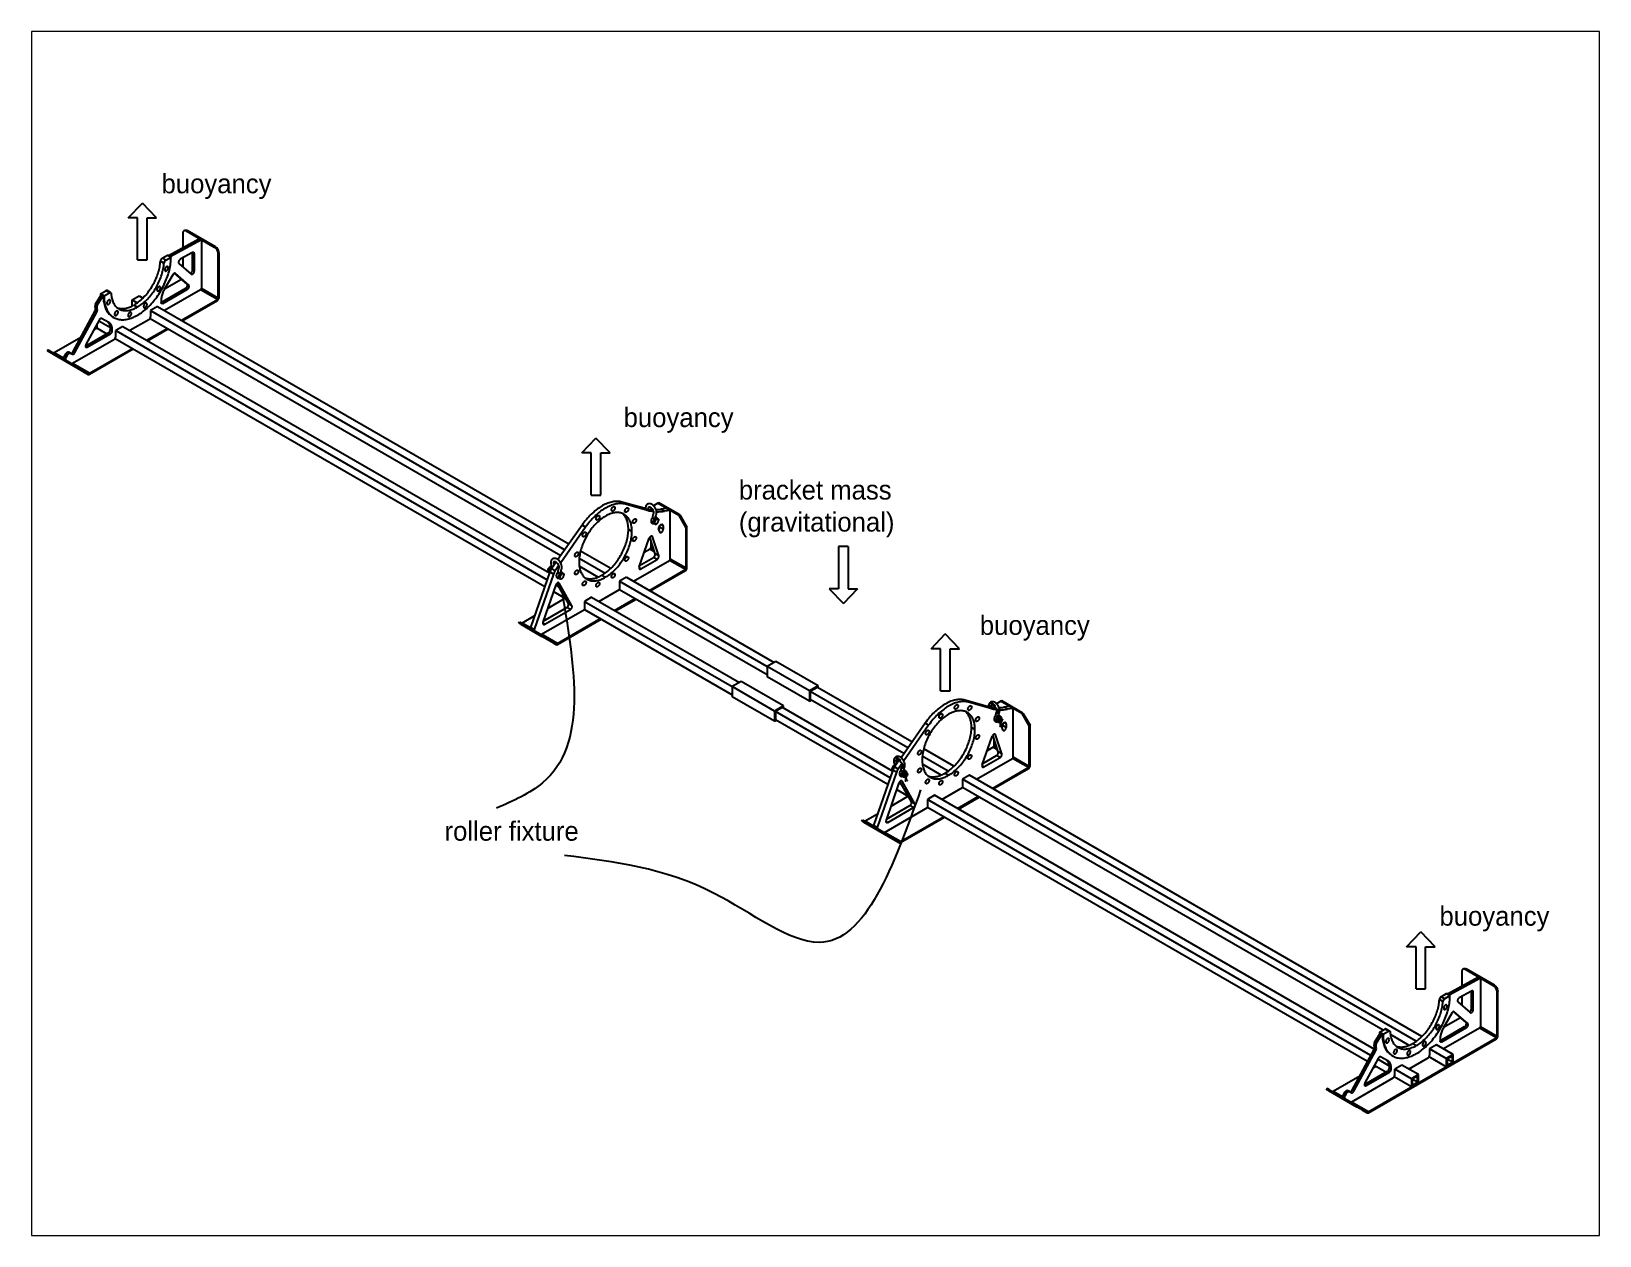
# Paper-space layout 'Tension Assembly Setup' of a CAD drawing. Header units: inches. Extents: x 1.08 to 9.69, y 0.83 to 7.44.
# The model-space entities are those that its viewports show. They can reach past a viewport. Long polylines and large blocks are cut down to what shows.
import ezdxf

# ---------------------------------------------------------------- set-up
doc = ezdxf.new("R2010")
doc.units = ezdxf.units.IN
doc.header["$MEASUREMENT"] = 0

psp = doc.layouts.new('Tension Assembly Setup')

msp = doc.modelspace()

# ---------------------------------------------------------------- texts
at = {"char_height": 0.05, "attachment_point": 1}
for s, width, insert in [('buoyancy', 0.426785, (15.91, -5.9167)), ('buoyancy', 0.426785, (17.1126, -6.5251)), ('bracket mass (gravitational)', 0.652735, (17.4125, -6.7137)), ('buoyancy', 0.426785, (18.0397, -7.0658)), ('roller fixture', 0.426785, (16.6465, -7.6015)), ('buoyancy', 0.436982, (19.2359, -7.8226))]:
    msp.add_mtext_dynamic_manual_height_columns(s, width=width, gutter_width=0.689, heights=[0], dxfattribs=dict(at, insert=insert))

# ---------------------------------------------------------------- blocks, each defined once
blk = doc.blocks.new('arrow')
for p, q in [((-0.222, -0.231), (0, 0)), ((0.222, -0.231), (0, 0)), ((-0.075, -0.231), (-0.222, -0.231)), ((-0.075, -0.888), (-0.075, -0.231)), ((0.075, -0.888), (0.075, -0.231)), ((0.075, -0.231), (0.222, -0.231)), ((-0.075, -0.888), (0.075, -0.888))]:
    blk.add_line(p, q)

# ---------------------------------------------------------------- linework, layer by layer
at = {"color": 7, "linetype": 'Continuous', "lineweight": 25}
for p, q in [((15.9656, -6.0703), (15.9656, -6.1085)), ((15.9706, -6.0631), (15.9683, -6.0644)), ((15.9771, -6.0637), (15.9748, -6.065)), ((16.0481, -6.1074), (15.9748, -6.065)), ((16.0504, -6.1061), (15.9771, -6.0637)), ((16.0092, -6.0849), (15.9278, -6.1291)), ((16.0137, -6.0875), (15.9324, -6.1317)), ((15.9909, -6.1211), (15.9589, -6.1385)), ((15.9954, -6.1238), (15.9908, -6.1212)), ((15.9908, -6.1665), (15.9908, -6.1212)), ((16.0137, -6.0875), (16.0092, -6.0849)), ((16.0137, -6.0875), (16.0137, -6.2144)), ((16.0481, -6.1074), (16.0504, -6.1061)), ((16.0596, -6.1219), (16.0573, -6.1233)), ((16.0596, -6.2382), (16.0596, -6.1219)), ((15.9162, -6.1487), (15.907, -6.1434)), ((15.9116, -6.1358), (15.9255, -6.1277)), ((15.9208, -6.1411), (15.9116, -6.1358)), ((15.9208, -6.1411), (15.9347, -6.133)), ((15.9347, -6.133), (15.9255, -6.1277)), ((15.9324, -6.1317), (15.9278, -6.1291)), ((15.9552, -6.1492), (15.9872, -6.1771)), ((15.9656, -6.1349), (15.9656, -6.1583)), ((15.9954, -6.1691), (15.9954, -6.1238)), ((16.0573, -6.2396), (16.0573, -6.1233)), ((15.9391, -6.1788), (15.9173, -6.2175)), ((15.9623, -6.1907), (15.9179, -6.2164)), ((15.9765, -6.2031), (15.9439, -6.1747)), ((15.946, -6.1752), (15.9453, -6.1748)), ((15.9811, -6.2057), (15.946, -6.1752)), ((15.9811, -6.2057), (15.9765, -6.2031)), ((15.9954, -6.1691), (15.9908, -6.1665)), ((15.7383, -6.2552), (15.7536, -6.2297)), ((15.7429, -6.2579), (15.7581, -6.2323)), ((15.7513, -6.2283), (15.7652, -6.2203)), ((15.7604, -6.2336), (15.7513, -6.2283)), ((15.7581, -6.2323), (15.7536, -6.2297)), ((15.7604, -6.2336), (15.7743, -6.2256)), ((15.7743, -6.2256), (15.7652, -6.2203)), ((15.7776, -6.2253), (15.7684, -6.22)), ((15.8333, -6.2441), (15.8516, -6.2335)), ((15.8333, -6.2441), (15.8469, -6.2519)), ((15.8333, -6.2602), (15.8333, -6.2441)), ((15.8516, -6.2335), (15.8617, -6.2393)), ((15.9089, -6.2507), (15.9729, -6.2137)), ((15.9135, -6.2533), (15.9775, -6.2164)), ((16.0118, -6.2178), (15.9181, -6.2719)), ((15.9617, -6.297), (16.0554, -6.2429)), ((15.9775, -6.2164), (15.9729, -6.2137)), ((16.0554, -6.2429), (16.0118, -6.2178)), ((16.0573, -6.2396), (16.0137, -6.2144)), ((16.0554, -6.2455), (16.0554, -6.2429)), ((16.0596, -6.2382), (16.0573, -6.2396)), ((15.6799, -6.3788), (15.7373, -6.273)), ((15.6845, -6.3814), (15.7419, -6.2757)), ((15.7416, -6.2636), (15.737, -6.2609)), ((15.7384, -6.2677), (15.737, -6.2609)), ((15.7419, -6.2757), (15.7373, -6.273)), ((15.7429, -6.2579), (15.7383, -6.2552)), ((15.743, -6.2704), (15.7384, -6.2677)), ((15.743, -6.2704), (15.7416, -6.2636)), ((15.8384, -6.2575), (15.8476, -6.2628)), ((15.8998, -6.2613), (15.8814, -6.2718)), ((15.8814, -6.2718), (16.9597, -6.8943)), ((15.8814, -6.2718), (15.8814, -6.2877)), ((15.8998, -6.2613), (16.9702, -6.8792)), ((15.9089, -6.2454), (15.9089, -6.2507)), ((15.9089, -6.2507), (15.9135, -6.2533)), ((15.964, -6.2983), (16.0554, -6.2455)), ((15.7476, -6.2966), (15.7131, -6.3601)), ((15.7426, -6.3176), (15.7333, -6.3229)), ((15.7426, -6.3176), (15.7426, -6.3058)), ((15.7426, -6.3176), (15.7679, -6.3321)), ((15.7465, -6.2986), (15.777, -6.3162)), ((15.7727, -6.3026), (15.7542, -6.2926)), ((15.7816, -6.3189), (15.777, -6.3162)), ((15.777, -6.3215), (15.777, -6.3162)), ((15.777, -6.3215), (15.7816, -6.3242)), ((15.7816, -6.3242), (15.7816, -6.3189)), ((15.7837, -6.2887), (15.786, -6.29)), ((15.8091, -6.3136), (15.7908, -6.3242)), ((15.7908, -6.3242), (16.9137, -6.9724)), ((15.7908, -6.3401), (15.7908, -6.3242)), ((15.8091, -6.3136), (16.9199, -6.9548)), ((15.8768, -6.2957), (15.8275, -6.3242)), ((15.871, -6.3493), (15.925, -6.3182)), ((15.8733, -6.3506), (15.9273, -6.3195)), ((15.8801, -6.2923), (16.9492, -6.9094)), ((15.6997, -6.3423), (15.6306, -6.3822)), ((15.7862, -6.348), (15.6787, -6.41)), ((15.7119, -6.3644), (15.7724, -6.3295)), ((15.7165, -6.367), (15.7119, -6.3644)), ((15.7165, -6.367), (15.777, -6.3321)), ((15.777, -6.3321), (15.7724, -6.3295)), ((15.7894, -6.3446), (16.9076, -6.9901)), ((15.615, -6.3742), (15.6134, -6.377)), ((15.6276, -6.3852), (15.6154, -6.3782)), ((15.6197, -6.3769), (15.6181, -6.3797)), ((15.6181, -6.3797), (15.6915, -6.4221)), ((15.6197, -6.3769), (15.6931, -6.4192)), ((15.7193, -6.4381), (15.6276, -6.3852)), ((15.6563, -6.3971), (15.6306, -6.3822)), ((15.6575, -6.391), (15.662, -6.3835)), ((15.6621, -6.3937), (15.6575, -6.391)), ((15.6666, -6.3862), (15.662, -6.3835)), ((15.6621, -6.3937), (15.6666, -6.3862)), ((15.673, -6.3826), (15.6684, -6.3799)), ((15.673, -6.3826), (15.6779, -6.3854)), ((15.6845, -6.3814), (15.6799, -6.3788)), ((15.7223, -6.4352), (15.8343, -6.3705)), ((15.7223, -6.4378), (15.8366, -6.3718)), ((15.7223, -6.4352), (15.6787, -6.41)), ((15.6915, -6.4221), (15.6931, -6.4192)), ((15.7088, -6.4283), (15.7071, -6.4311)), ((15.7071, -6.4311), (15.7193, -6.4381)), ((15.7088, -6.4283), (15.7209, -6.4353)), ((15.7193, -6.4381), (15.7209, -6.4353)), ((15.7223, -6.4378), (15.7223, -6.4352)), ((17.1174, -6.7756), (17.1082, -6.7704)), ((17.166, -6.7865), (17.1082, -6.7704)), ((17.2018, -6.7734), (17.1906, -6.7799)), ((17.2041, -6.7721), (17.2018, -6.7734)), ((17.2569, -6.8052), (17.2018, -6.7734)), ((17.2592, -6.8039), (17.2041, -6.7721)), ((17.1752, -6.7918), (17.1174, -6.7756)), ((17.1752, -6.7918), (17.166, -6.7865)), ((17.1835, -6.7841), (17.1835, -6.7896)), ((17.188, -6.8102), (17.188, -6.8102)), ((17.1954, -6.8124), (17.1946, -6.8129)), ((17.1954, -6.8124), (17.1977, -6.8137)), ((17.1958, -6.8102), (17.1958, -6.8101)), ((17.2006, -6.8129), (17.2029, -6.8142)), ((17.2233, -6.7869), (17.2097, -6.7888)), ((17.2188, -6.7941), (17.2097, -6.7888)), ((17.2325, -6.7921), (17.2188, -6.7941)), ((17.2325, -6.7921), (17.2233, -6.7869)), ((17.2333, -6.7923), (17.2241, -6.787)), ((17.2339, -6.9188), (17.2339, -6.7938)), ((17.2569, -6.8052), (17.2592, -6.8039)), ((17.2752, -6.8369), (17.2569, -6.8052)), ((17.2592, -6.8039), (17.2775, -6.8356)), ((17.0044, -6.8302), (16.9418, -6.9201)), ((17.0136, -6.8355), (16.9488, -6.9284)), ((17.0136, -6.8355), (17.0044, -6.8302)), ((17.1343, -6.8467), (17.1251, -6.8414)), ((17.1903, -6.8188), (17.1926, -6.8201)), ((17.1903, -6.8257), (17.1926, -6.827)), ((17.1977, -6.8275), (17.1985, -6.827)), ((17.2066, -6.848), (17.2038, -6.8393)), ((17.2064, -6.8313), (17.2064, -6.8359)), ((17.2156, -6.8412), (17.2064, -6.8359)), ((17.2126, -6.8289), (17.2098, -6.8293)), ((17.2156, -6.8321), (17.2105, -6.8292)), ((17.2156, -6.8321), (17.2156, -6.8412)), ((17.2775, -6.8356), (17.2752, -6.8369)), ((17.2752, -6.9427), (17.2752, -6.8369)), ((17.2775, -6.9413), (17.2775, -6.8356)), ((17.0008, -6.8969), (17.0796, -6.9424)), ((17.1532, -6.9388), (17.1794, -6.8645)), ((17.1816, -6.893), (17.1662, -6.9019)), ((17.1949, -6.9049), (17.1808, -6.8618)), ((17.1932, -6.8998), (17.1816, -6.893)), ((17.1835, -6.8699), (17.1835, -6.8897)), ((17.1915, -6.8943), (17.1835, -6.8897)), ((17.1879, -6.8605), (17.1849, -6.8588)), ((17.2041, -6.9102), (17.1879, -6.8605)), ((16.9372, -6.9266), (16.9249, -6.9442)), ((16.9435, -6.936), (16.9341, -6.9495)), ((16.9972, -6.916), (17.0648, -6.955)), ((16.9974, -6.9373), (17.0463, -6.9655)), ((17.1383, -6.9763), (17.232, -6.9222)), ((17.1544, -6.9352), (17.1905, -6.9143)), ((17.1573, -6.9441), (17.1997, -6.9196)), ((17.1997, -6.9196), (17.1905, -6.9143)), ((17.2041, -6.9102), (17.1949, -6.9049)), ((17.2733, -6.946), (17.232, -6.9222)), ((17.2752, -6.9427), (17.2339, -6.9188)), ((16.9208, -6.9522), (16.8705, -7.0964)), ((16.93, -6.9575), (16.8797, -7.1017)), ((16.9163, -6.9458), (16.9163, -6.946)), ((16.9163, -6.9463), (16.9163, -6.9466)), ((16.9163, -6.9466), (16.9163, -6.9466)), ((16.9171, -6.9477), (16.9171, -6.9478)), ((16.9172, -6.9478), (16.9171, -6.9477)), ((16.9189, -6.9467), (16.9212, -6.948)), ((16.9189, -6.9536), (16.9201, -6.9543)), ((16.9193, -6.9409), (16.919, -6.9411)), ((16.9201, -6.9543), (16.92, -6.9544)), ((16.9207, -6.9427), (16.9208, -6.9427)), ((16.93, -6.9575), (16.9208, -6.9522)), ((16.924, -6.9403), (16.9232, -6.9407)), ((16.924, -6.9403), (16.9259, -6.9414)), ((16.9341, -6.9495), (16.9249, -6.9442)), ((16.9415, -6.9525), (16.9415, -6.9525)), ((16.9438, -6.9611), (16.9461, -6.9624)), ((16.9438, -6.968), (16.9461, -6.9693)), ((16.949, -6.9547), (16.9482, -6.9551)), ((16.949, -6.9547), (16.9513, -6.956)), ((16.9493, -6.9525), (16.9493, -6.9523)), ((16.9513, -6.9698), (16.9521, -6.9693)), ((16.9541, -6.9551), (16.9564, -6.9565)), ((17.0563, -6.9606), (17.0655, -6.9659)), ((17.12, -6.9657), (17.1016, -6.9763)), ((17.1016, -6.9763), (17.4861, -7.1982)), ((17.1016, -6.9763), (17.1016, -6.9974)), ((17.12, -6.9657), (17.5045, -7.1876)), ((17.1573, -6.9441), (17.1527, -6.9415)), ((17.1796, -7.0001), (17.2733, -6.946)), ((17.1819, -7.0014), (17.2733, -6.9486)), ((17.2733, -6.9486), (17.2733, -6.946)), ((17.2775, -6.9413), (17.2752, -6.9427)), ((16.9365, -6.9857), (16.9028, -7.0825)), ((16.9304, -7.0032), (16.9613, -7.021)), ((16.9366, -6.9856), (16.9434, -6.9896)), ((16.9689, -7.0346), (16.939, -6.9817)), ((16.9447, -6.981), (16.9427, -6.9798)), ((16.9781, -7.0399), (16.9447, -6.981)), ((17.0293, -7.018), (17.011, -7.0286)), ((17.0293, -7.018), (17.4138, -7.24)), ((17.0477, -7.0286), (17.1016, -6.9974)), ((17.1016, -6.9974), (17.4861, -7.2194)), ((16.8989, -7.1144), (17.011, -7.0498)), ((16.9036, -7.08), (16.9648, -7.0446)), ((16.9076, -7.0882), (16.974, -7.0499)), ((16.9606, -7.0206), (16.9152, -7.0468)), ((16.974, -7.0499), (16.9648, -7.0446)), ((16.9781, -7.0399), (16.9689, -7.0346)), ((17.011, -7.0286), (17.3955, -7.2505)), ((17.011, -7.0286), (17.011, -7.0498)), ((17.011, -7.0498), (17.3955, -7.2717)), ((17.089, -7.0524), (17.1429, -7.0213)), ((17.0912, -7.0537), (17.1452, -7.0226)), ((16.8398, -7.085), (16.8414, -7.0822)), ((16.8455, -7.0883), (16.8398, -7.085)), ((16.8452, -7.0881), (16.8398, -7.085)), ((16.8414, -7.0822), (16.8468, -7.0853)), ((16.8468, -7.0853), (16.8452, -7.0881)), ((16.8452, -7.0881), (16.9002, -7.1199)), ((16.9372, -7.1412), (16.8455, -7.0883)), ((16.8468, -7.0853), (16.9018, -7.117)), ((16.8809, -7.0666), (16.8485, -7.0853)), ((16.8703, -7.0979), (16.8485, -7.0853)), ((16.8797, -7.1017), (16.8705, -7.0964)), ((16.9076, -7.0882), (16.9023, -7.0851)), ((16.9036, -7.0881), (16.9044, -7.0886)), ((16.9402, -7.1383), (17.0523, -7.0736)), ((16.9402, -7.1409), (17.0546, -7.0749)), ((16.9402, -7.1383), (16.8989, -7.1144)), ((16.9002, -7.1199), (16.9018, -7.117)), ((16.9315, -7.1379), (16.9002, -7.1199)), ((16.9018, -7.117), (16.9332, -7.1351)), ((16.9332, -7.1351), (16.9315, -7.1379)), ((16.9315, -7.1379), (16.9372, -7.1412)), ((16.9332, -7.1351), (16.9389, -7.1384)), ((16.9372, -7.1412), (16.9389, -7.1384)), ((16.9402, -7.1409), (16.9402, -7.1383)), ((17.509, -7.185), (17.4861, -7.1982)), ((17.5962, -7.2618), (17.4861, -7.1982)), ((17.4861, -7.1982), (17.4861, -7.2247)), ((17.6191, -7.2485), (17.509, -7.185)), ((17.4184, -7.2373), (17.3955, -7.2505)), ((17.5055, -7.3141), (17.3955, -7.2505)), ((17.3955, -7.2505), (17.3955, -7.277)), ((17.5285, -7.3008), (17.4184, -7.2373)), ((17.5962, -7.2882), (17.4861, -7.2247)), ((17.6191, -7.2485), (17.5962, -7.2618)), ((17.5962, -7.2618), (17.5962, -7.2882)), ((17.6168, -7.2525), (17.5985, -7.2631)), ((17.5985, -7.2631), (17.5985, -7.2843)), ((17.8525, -7.4097), (17.5985, -7.2631)), ((17.863, -7.3946), (17.6168, -7.2525)), ((17.6191, -7.2538), (17.6191, -7.2485)), ((17.5055, -7.3406), (17.3955, -7.277)), ((17.5285, -7.3008), (17.5055, -7.3141)), ((17.5262, -7.3048), (17.5078, -7.3154)), ((17.8127, -7.4702), (17.5262, -7.3048)), ((17.5285, -7.3061), (17.5285, -7.3008)), ((17.5962, -7.2882), (17.6008, -7.2856)), ((17.842, -7.4248), (17.5985, -7.2843)), ((18.0102, -7.2911), (18.001, -7.2858)), ((18.0588, -7.3019), (18.001, -7.2858)), ((18.068, -7.3072), (18.0102, -7.2911)), ((18.068, -7.3072), (18.0588, -7.3019)), ((18.0637, -7.2978), (18.0636, -7.2978)), ((18.07, -7.2944), (18.0699, -7.2944)), ((18.0705, -7.2963), (18.0706, -7.2962)), ((18.0711, -7.2966), (18.071, -7.2966)), ((18.0763, -7.2995), (18.0763, -7.305)), ((18.0776, -7.3005), (18.0777, -7.3004)), ((18.0947, -7.2888), (18.0834, -7.2953)), ((18.0969, -7.2875), (18.0947, -7.2888)), ((18.1497, -7.3206), (18.0947, -7.2888)), ((18.152, -7.3193), (18.0969, -7.2875)), ((18.1161, -7.3023), (18.1025, -7.3042)), ((18.1116, -7.3095), (18.1025, -7.3042)), ((18.1253, -7.3076), (18.1161, -7.3023)), ((18.1261, -7.3077), (18.1169, -7.3024)), ((17.5055, -7.3141), (17.5055, -7.3406)), ((17.5055, -7.3406), (17.5101, -7.3379)), ((17.5078, -7.3154), (17.5078, -7.3366)), ((17.8065, -7.4878), (17.5078, -7.3154)), ((17.8004, -7.5055), (17.5078, -7.3366)), ((17.8972, -7.3456), (17.8346, -7.4355)), ((17.9064, -7.3509), (17.8972, -7.3456)), ((18.0808, -7.3256), (18.0808, -7.3257)), ((18.0832, -7.31), (18.0831, -7.31)), ((18.0831, -7.3177), (18.0832, -7.3177)), ((18.0854, -7.3356), (18.0831, -7.3342)), ((18.0854, -7.3424), (18.0831, -7.3411)), ((18.0833, -7.3183), (18.0832, -7.3183)), ((18.0845, -7.3197), (18.0846, -7.3197)), ((18.085, -7.3102), (18.0851, -7.3103)), ((18.0882, -7.3278), (18.0874, -7.3283)), ((18.0906, -7.3291), (18.0882, -7.3278)), ((18.0886, -7.3256), (18.0886, -7.3255)), ((18.089, -7.3407), (18.0891, -7.3408)), ((18.0899, -7.3412), (18.0901, -7.3413)), ((18.0906, -7.3429), (18.0914, -7.3424)), ((18.0909, -7.3418), (18.091, -7.3418)), ((18.0917, -7.334), (18.0918, -7.3341)), ((18.0918, -7.3423), (18.0919, -7.3424)), ((18.0957, -7.3296), (18.0934, -7.3283)), ((18.0938, -7.3428), (18.0938, -7.3539)), ((18.0944, -7.3339), (18.0945, -7.3339)), ((18.095, -7.3424), (18.0955, -7.3421)), ((18.0954, -7.3332), (18.0952, -7.3331)), ((18.0954, -7.3421), (18.0953, -7.3422)), ((18.0953, -7.3422), (18.0955, -7.3421)), ((18.0955, -7.3421), (18.0956, -7.3421)), ((18.0963, -7.3337), (18.0962, -7.3337)), ((18.0965, -7.3339), (18.0965, -7.3335)), ((18.0972, -7.3343), (18.0971, -7.3342)), ((18.0983, -7.3362), (18.0983, -7.3366)), ((18.0983, -7.3362), (18.0983, -7.3365)), ((18.0983, -7.3366), (18.0983, -7.3365)), ((18.0983, -7.3373), (18.0983, -7.3372)), ((18.1054, -7.3443), (18.1026, -7.3447)), ((18.1084, -7.3476), (18.1033, -7.3446)), ((18.1253, -7.3076), (18.1116, -7.3095)), ((18.1268, -7.4342), (18.1268, -7.3092)), ((18.1497, -7.3206), (18.152, -7.3193)), ((18.168, -7.3524), (18.1497, -7.3206)), ((18.152, -7.3193), (18.1703, -7.351)), ((17.9064, -7.3509), (17.8416, -7.4438)), ((18.0271, -7.3621), (18.0179, -7.3568)), ((18.046, -7.4542), (18.0722, -7.3799)), ((18.0877, -7.4203), (18.0737, -7.3772)), ((18.0763, -7.3854), (18.0763, -7.4051)), ((18.0807, -7.3759), (18.0777, -7.3742)), ((18.0969, -7.4256), (18.0807, -7.3759)), ((18.0962, -7.3527), (18.0973, -7.3534)), ((18.0995, -7.3634), (18.0966, -7.3547)), ((18.0992, -7.3467), (18.0992, -7.3513)), ((18.1084, -7.3566), (18.0992, -7.3513)), ((18.1084, -7.3476), (18.1084, -7.3566)), ((18.1703, -7.351), (18.168, -7.3524)), ((18.168, -7.4581), (18.168, -7.3524)), ((18.1703, -7.4567), (18.1703, -7.351)), ((17.9724, -7.4578), (17.8936, -7.4123)), ((18.0744, -7.4085), (18.059, -7.4173)), ((18.086, -7.4152), (18.0744, -7.4085)), ((18.0843, -7.4097), (18.0763, -7.4051)), ((18.0969, -7.4256), (18.0877, -7.4203)), ((17.8136, -7.4676), (17.7633, -7.6118)), ((17.814, -7.4634), (17.8117, -7.4621)), ((17.8129, -7.4697), (17.8117, -7.469)), ((17.8228, -7.4729), (17.8136, -7.4676)), ((17.8169, -7.4557), (17.8161, -7.4562)), ((17.8187, -7.4568), (17.8169, -7.4557)), ((17.8172, -7.44), (17.8171, -7.4401)), ((17.8171, -7.4496), (17.8172, -7.4495)), ((17.8175, -7.45), (17.8174, -7.4501)), ((17.83, -7.442), (17.8177, -7.4596)), ((17.8269, -7.4649), (17.8177, -7.4596)), ((17.8187, -7.4502), (17.8188, -7.4502)), ((17.8188, -7.4502), (17.8189, -7.4501)), ((17.8236, -7.4366), (17.8235, -7.4367)), ((17.824, -7.4386), (17.8241, -7.4385)), ((17.8246, -7.4389), (17.8245, -7.4389)), ((17.8363, -7.4514), (17.8269, -7.4649)), ((17.8312, -7.4428), (17.8313, -7.4427)), ((17.8343, -7.4679), (17.8343, -7.4679)), ((17.8368, -7.4522), (17.8367, -7.4523)), ((17.8367, -7.46), (17.8368, -7.4599)), ((17.8368, -7.4606), (17.8367, -7.4606)), ((17.8381, -7.462), (17.8382, -7.462)), ((17.8421, -7.4679), (17.8421, -7.4677)), ((17.9576, -7.4704), (17.89, -7.4314)), ((17.9391, -7.4809), (17.8902, -7.4527)), ((18.0311, -7.4917), (18.1248, -7.4376)), ((18.0501, -7.4596), (18.0455, -7.4569)), ((18.0473, -7.4506), (18.0834, -7.4297)), ((18.0501, -7.4596), (18.0925, -7.435)), ((18.0724, -7.5155), (18.1661, -7.4614)), ((18.0747, -7.5168), (18.1661, -7.464)), ((18.0925, -7.435), (18.0834, -7.4297)), ((18.1661, -7.4614), (18.1248, -7.4376)), ((18.168, -7.4581), (18.1268, -7.4342)), ((18.1661, -7.464), (18.1661, -7.4614)), ((18.1703, -7.4567), (18.168, -7.4581)), ((17.8228, -7.4729), (17.7725, -7.6171)), ((17.8293, -7.5011), (17.7956, -7.5979)), ((17.8362, -7.505), (17.8294, -7.501)), ((17.8618, -7.55), (17.8318, -7.4971)), ((17.8376, -7.4964), (17.8355, -7.4952)), ((17.8389, -7.4778), (17.8366, -7.4765)), ((17.8389, -7.4847), (17.8366, -7.4834)), ((17.8709, -7.5553), (17.8376, -7.4964)), ((17.8418, -7.4701), (17.841, -7.4705)), ((17.8441, -7.4714), (17.8418, -7.4701)), ((17.8426, -7.483), (17.8427, -7.4831)), ((17.8435, -7.4835), (17.8436, -7.4836)), ((17.8441, -7.4852), (17.8449, -7.4847)), ((17.8444, -7.4841), (17.8445, -7.4841)), ((17.8452, -7.4763), (17.8453, -7.4764)), ((17.8453, -7.4846), (17.8454, -7.4847)), ((17.8493, -7.4719), (17.8469, -7.4705)), ((17.8474, -7.485), (17.8474, -7.4962)), ((17.8479, -7.4762), (17.848, -7.4762)), ((17.8485, -7.4847), (17.849, -7.4844)), ((17.8489, -7.4755), (17.8488, -7.4754)), ((17.849, -7.4844), (17.8488, -7.4845)), ((17.8488, -7.4845), (17.849, -7.4844)), ((17.849, -7.4844), (17.8491, -7.4843)), ((17.8498, -7.476), (17.8497, -7.4759)), ((17.8497, -7.495), (17.8508, -7.4956)), ((17.85, -7.4762), (17.8501, -7.4758)), ((17.8507, -7.4765), (17.8506, -7.4765)), ((17.8518, -7.4785), (17.8518, -7.4789)), ((17.8518, -7.4785), (17.8518, -7.4788)), ((17.8518, -7.4789), (17.8518, -7.4788)), ((17.8518, -7.4796), (17.8518, -7.4794)), ((17.9491, -7.476), (17.9583, -7.4813)), ((18.0128, -7.4811), (17.9944, -7.4917)), ((19.1756, -8.1735), (17.9944, -7.4917)), ((17.9944, -7.4917), (17.9944, -7.5128)), ((19.1904, -8.1609), (18.0128, -7.4811)), ((17.8534, -7.536), (17.808, -7.5622)), ((17.8541, -7.5364), (17.8232, -7.5186)), ((17.8709, -7.5553), (17.8618, -7.55)), ((17.9221, -7.5334), (17.9038, -7.544)), ((19.0576, -8.2101), (17.9038, -7.544)), ((17.9038, -7.544), (17.9038, -7.5652)), ((19.0663, -8.1939), (17.9221, -7.5334)), ((17.9405, -7.544), (17.9944, -7.5128)), ((17.9818, -7.5678), (18.0357, -7.5367)), ((17.9841, -7.5691), (18.038, -7.538)), ((19.089, -8.1447), (17.9944, -7.5128)), ((17.7737, -7.582), (17.7413, -7.6007)), ((17.7917, -7.6299), (17.9038, -7.5652)), ((17.7964, -7.5954), (17.8576, -7.56)), ((17.8004, -7.6037), (17.8668, -7.5653)), ((17.833, -7.6537), (17.9451, -7.589)), ((17.833, -7.6563), (17.9474, -7.5903)), ((17.8668, -7.5653), (17.8576, -7.56)), ((19.0488, -8.2262), (17.9038, -7.5652)), ((17.7326, -7.6004), (17.7343, -7.5976)), ((17.7383, -7.6037), (17.7326, -7.6004)), ((17.738, -7.6035), (17.7326, -7.6004)), ((17.7343, -7.5976), (17.7396, -7.6007)), ((17.7396, -7.6007), (17.738, -7.6035)), ((17.738, -7.6035), (17.793, -7.6353)), ((17.83, -7.6566), (17.7383, -7.6037)), ((17.7396, -7.6007), (17.7947, -7.6324)), ((17.7631, -7.6133), (17.7413, -7.6007)), ((17.7725, -7.6171), (17.7633, -7.6118)), ((17.833, -7.6537), (17.7917, -7.6299)), ((17.8004, -7.6037), (17.7951, -7.6006)), ((17.7964, -7.6035), (17.7972, -7.604)), ((17.793, -7.6353), (17.7947, -7.6324)), ((17.8243, -7.6533), (17.793, -7.6353)), ((17.7947, -7.6324), (17.826, -7.6505)), ((17.826, -7.6505), (17.8243, -7.6533)), ((17.8243, -7.6533), (17.83, -7.6566)), ((17.826, -7.6505), (17.8317, -7.6538)), ((17.83, -7.6566), (17.8317, -7.6538)), ((17.833, -7.6563), (17.833, -7.6537)), ((19.2942, -7.9919), (19.2942, -8.0301)), ((19.2992, -7.9846), (19.2969, -7.986)), ((19.3057, -7.9853), (19.3034, -7.9866)), ((19.3768, -8.029), (19.3034, -7.9866)), ((19.3791, -8.0276), (19.3057, -7.9853)), ((19.3378, -8.0065), (19.2564, -8.0507)), ((19.3424, -8.0091), (19.261, -8.0533)), ((19.3424, -8.0091), (19.3378, -8.0065)), ((19.3424, -8.0091), (19.3424, -8.136)), ((19.3768, -8.029), (19.3791, -8.0276)), ((19.2449, -8.0703), (19.2357, -8.065)), ((19.2403, -8.0574), (19.2542, -8.0493)), ((19.2494, -8.0626), (19.2403, -8.0574)), ((19.2494, -8.0626), (19.2633, -8.0546)), ((19.2633, -8.0546), (19.2542, -8.0493)), ((19.261, -8.0533), (19.2564, -8.0507)), ((19.2838, -8.0708), (19.3159, -8.0987)), ((19.3196, -8.0427), (19.2876, -8.0601)), ((19.2942, -8.0565), (19.2942, -8.0799)), ((19.324, -8.0454), (19.3194, -8.0428)), ((19.3194, -8.088), (19.3194, -8.0428)), ((19.324, -8.0907), (19.324, -8.0454)), ((19.3882, -8.0435), (19.3859, -8.0448)), ((19.3859, -8.1611), (19.3859, -8.0448)), ((19.3882, -8.1598), (19.3882, -8.0435)), ((19.2677, -8.1004), (19.2459, -8.1391)), ((19.2909, -8.1123), (19.2466, -8.1379)), ((19.3051, -8.1247), (19.2725, -8.0963)), ((19.2746, -8.0968), (19.2739, -8.0963)), ((19.3097, -8.1273), (19.2746, -8.0968)), ((19.324, -8.0907), (19.3194, -8.088)), ((19.067, -8.1768), (19.0822, -8.1512)), ((19.0716, -8.1795), (19.0868, -8.1539)), ((19.0799, -8.1499), (19.0938, -8.1419)), ((19.0891, -8.1552), (19.0799, -8.1499)), ((19.0868, -8.1539), (19.0822, -8.1512)), ((19.0891, -8.1552), (19.103, -8.1472)), ((19.103, -8.1472), (19.0938, -8.1419)), ((19.1062, -8.1469), (19.097, -8.1416)), ((19.157, -8.184), (19.1082, -8.1558)), ((19.2376, -8.1723), (19.3015, -8.1353)), ((19.2422, -8.1749), (19.3061, -8.138)), ((19.3404, -8.1393), (19.2467, -8.1934)), ((19.3061, -8.138), (19.3015, -8.1353)), ((19.3097, -8.1273), (19.3051, -8.1247)), ((19.384, -8.1645), (19.3404, -8.1393)), ((19.3859, -8.1611), (19.3424, -8.136)), ((19.3882, -8.1598), (19.3859, -8.1611)), ((19.0086, -8.3003), (19.066, -8.1946)), ((19.0132, -8.303), (19.0706, -8.1973)), ((19.0509, -8.3568), (19.384, -8.1645)), ((19.0509, -8.3594), (19.384, -8.1671)), ((19.0702, -8.1852), (19.0657, -8.1825)), ((19.0671, -8.1893), (19.0657, -8.1825)), ((19.0706, -8.1973), (19.066, -8.1946)), ((19.0716, -8.1795), (19.067, -8.1768)), ((19.0717, -8.192), (19.0671, -8.1893)), ((19.0717, -8.192), (19.0702, -8.1852)), ((19.167, -8.1791), (19.1762, -8.1843)), ((19.2284, -8.1828), (19.2101, -8.1934)), ((19.2536, -8.2186), (19.2101, -8.1934)), ((19.2101, -8.1934), (19.2101, -8.2093)), ((19.272, -8.208), (19.2284, -8.1828)), ((19.2376, -8.167), (19.2376, -8.1723)), ((19.2376, -8.1723), (19.2422, -8.1749)), ((19.384, -8.1671), (19.384, -8.1645)), ((19.0763, -8.2182), (19.0418, -8.2817)), ((19.0713, -8.2391), (19.062, -8.2445)), ((19.0965, -8.2537), (19.0664, -8.2363)), ((19.1057, -8.2378), (19.0752, -8.2202)), ((19.1013, -8.2242), (19.0828, -8.2141)), ((19.1103, -8.2405), (19.1057, -8.2378)), ((19.1057, -8.2431), (19.1057, -8.2378)), ((19.1057, -8.2431), (19.1103, -8.2457)), ((19.1103, -8.2457), (19.1103, -8.2405)), ((19.1123, -8.2103), (19.1146, -8.2116)), ((19.1378, -8.2352), (19.1194, -8.2457)), ((19.1813, -8.2603), (19.1378, -8.2352)), ((19.2055, -8.2173), (19.1561, -8.2458)), ((19.2536, -8.2398), (19.2087, -8.2138)), ((19.272, -8.208), (19.2536, -8.2186)), ((19.2536, -8.2186), (19.2536, -8.2398)), ((19.2536, -8.2398), (19.272, -8.2292)), ((19.2697, -8.212), (19.2559, -8.2199)), ((19.2559, -8.2199), (19.2559, -8.2358)), ((19.2697, -8.2278), (19.2559, -8.2199)), ((19.2559, -8.2358), (19.2697, -8.2278)), ((19.2697, -8.2278), (19.2697, -8.212)), ((19.272, -8.2292), (19.272, -8.208)), ((19.0284, -8.2639), (18.9592, -8.3038)), ((19.1148, -8.2696), (19.0074, -8.3316)), ((19.0406, -8.286), (19.1011, -8.251)), ((19.0452, -8.2886), (19.1057, -8.2537)), ((19.1057, -8.2537), (19.1011, -8.251)), ((19.163, -8.2921), (19.1181, -8.2662)), ((19.163, -8.2709), (19.1194, -8.2457)), ((19.1194, -8.2616), (19.1194, -8.2457)), ((19.1813, -8.2603), (19.163, -8.2709)), ((19.163, -8.2709), (19.163, -8.2921)), ((19.163, -8.2921), (19.1813, -8.2815)), ((19.179, -8.2643), (19.1653, -8.2722)), ((19.1653, -8.2722), (19.1653, -8.2881)), ((19.179, -8.2802), (19.1653, -8.2722)), ((19.1653, -8.2881), (19.179, -8.2802)), ((19.179, -8.2802), (19.179, -8.2643)), ((19.1813, -8.2815), (19.1813, -8.2603)), ((18.9436, -8.2957), (18.942, -8.2985)), ((18.9562, -8.3068), (18.9441, -8.2997)), ((18.9484, -8.2985), (18.9467, -8.3013)), ((18.9467, -8.3013), (19.0201, -8.3436)), ((18.9484, -8.2985), (19.0217, -8.3408)), ((19.0479, -8.3597), (18.9562, -8.3068)), ((18.9849, -8.3187), (18.9592, -8.3038)), ((18.9862, -8.3126), (18.9906, -8.3051)), ((18.9907, -8.3153), (18.9862, -8.3126)), ((18.9952, -8.3078), (18.9906, -8.3051)), ((18.9907, -8.3153), (18.9952, -8.3078)), ((19.0016, -8.3042), (18.997, -8.3015)), ((19.0016, -8.3042), (19.0065, -8.307)), ((19.0132, -8.303), (19.0086, -8.3003)), ((19.0452, -8.2886), (19.0406, -8.286)), ((19.0509, -8.3568), (19.0074, -8.3316)), ((19.0201, -8.3436), (19.0217, -8.3408)), ((19.0374, -8.3499), (19.0358, -8.3527)), ((19.0358, -8.3527), (19.0479, -8.3597)), ((19.0374, -8.3499), (19.0496, -8.3569)), ((19.0479, -8.3597), (19.0496, -8.3569)), ((19.0509, -8.3594), (19.0509, -8.3568))]:
    msp.add_line(p, q, dxfattribs=at)
at = {"color": 7, "linetype": 'Continuous', "lineweight": 25, "flags": 128}
for points in [[(15.9748, -6.065), (15.9737, -6.0645), (15.9726, -6.0641), (15.9715, -6.0638), (15.9705, -6.0638), (15.9696, -6.0639), (15.9687, -6.0642), (15.9679, -6.0646), (15.9672, -6.0652), (15.9666, -6.066), (15.9662, -6.0669), (15.9659, -6.0679), (15.9657, -6.0691), (15.9656, -6.0703)], [(15.9706, -6.0631), (15.971, -6.0629), (15.9718, -6.0626), (15.9728, -6.0625), (15.9738, -6.0625), (15.9749, -6.0627), (15.9759, -6.0631), (15.9771, -6.0637)], [(15.9954, -6.1238), (15.9953, -6.123), (15.9951, -6.1222), (15.9948, -6.1216), (15.9944, -6.1211), (15.9938, -6.1207), (15.9932, -6.1206), (15.9925, -6.1206), (15.9917, -6.1208), (15.9909, -6.1211)], [(15.7604, -6.2336), (15.7605, -6.2375), (15.7607, -6.2412), (15.761, -6.2448), (15.7615, -6.2484), (15.762, -6.2519), (15.7627, -6.2552), (15.7636, -6.2585), (15.7645, -6.2616), (15.7656, -6.2647), (15.7668, -6.2676), (15.7681, -6.2704), (15.7695, -6.2731), (15.771, -6.2756), (15.7727, -6.278), (15.7744, -6.2802), (15.7763, -6.2824), (15.7783, -6.2843), (15.7803, -6.2862), (15.7825, -6.2878), (15.7848, -6.2893), (15.7871, -6.2907), (15.7896, -6.2919), (15.7921, -6.293), (15.7947, -6.2938), (15.7974, -6.2946), (15.8002, -6.2951), (15.803, -6.2955), (15.8059, -6.2958), (15.8089, -6.2958), (15.8119, -6.2957), (15.815, -6.2955), (15.8181, -6.295), (15.8213, -6.2944), (15.8245, -6.2937), (15.8277, -6.2928), (15.831, -6.2917), (15.8343, -6.2904), (15.8376, -6.2891), (15.8409, -6.2875), (15.8442, -6.2858), (15.8476, -6.2839), (15.8509, -6.2819), (15.8542, -6.2798), (15.8576, -6.2775), (15.8609, -6.2751), (15.8642, -6.2725), (15.8674, -6.2698), (15.8707, -6.267), (15.8739, -6.2641), (15.877, -6.261), (15.8801, -6.2579), (15.8832, -6.2546), (15.8862, -6.2512), (15.8892, -6.2477), (15.8921, -6.2441), (15.8949, -6.2404), (15.8977, -6.2367), (15.9004, -6.2329), (15.903, -6.229), (15.9055, -6.225), (15.908, -6.221), (15.9103, -6.2169), (15.9126, -6.2127), (15.9148, -6.2085), (15.9169, -6.2043), (15.9188, -6.2001), (15.9207, -6.1958), (15.9225, -6.1915), (15.9241, -6.1872), (15.9256, -6.1829), (15.9271, -6.1786), (15.9284, -6.1743), (15.9296, -6.17), (15.9306, -6.1657), (15.9316, -6.1615), (15.9324, -6.1573), (15.9331, -6.1531), (15.9337, -6.149), (15.9341, -6.1449), (15.9344, -6.1409), (15.9346, -6.1369), (15.9347, -6.133)], [(15.8384, -6.2575), (15.8414, -6.2557), (15.8443, -6.2538), (15.8473, -6.2517), (15.8502, -6.2495), (15.8531, -6.2471), (15.856, -6.2447), (15.8588, -6.2421), (15.8616, -6.2394), (15.8644, -6.2366), (15.8671, -6.2336), (15.8698, -6.2306), (15.8724, -6.2275), (15.8749, -6.2242), (15.8774, -6.2209), (15.8798, -6.2175), (15.8821, -6.2141), (15.8844, -6.2105), (15.8866, -6.2069), (15.8886, -6.2033), (15.8906, -6.1996), (15.8925, -6.1959), (15.8943, -6.1921), (15.8959, -6.1883), (15.8975, -6.1845), (15.899, -6.1807), (15.9003, -6.1769), (15.9016, -6.173), (15.9027, -6.1692), (15.9037, -6.1654), (15.9045, -6.1617), (15.9053, -6.1579), (15.9059, -6.1542), (15.9064, -6.1505), (15.9068, -6.1469), (15.907, -6.1434)], [(15.8476, -6.2628), (15.8505, -6.261), (15.8535, -6.2591), (15.8564, -6.257), (15.8594, -6.2548), (15.8623, -6.2524), (15.8652, -6.25), (15.868, -6.2474), (15.8708, -6.2447), (15.8736, -6.2419), (15.8763, -6.2389), (15.879, -6.2359), (15.8816, -6.2328), (15.8841, -6.2295), (15.8866, -6.2262), (15.889, -6.2228), (15.8913, -6.2194), (15.8936, -6.2158), (15.8957, -6.2122), (15.8978, -6.2086), (15.8998, -6.2049), (15.9017, -6.2012), (15.9034, -6.1974), (15.9051, -6.1936), (15.9067, -6.1898), (15.9081, -6.186), (15.9095, -6.1822), (15.9107, -6.1783), (15.9118, -6.1745), (15.9128, -6.1707), (15.9137, -6.167), (15.9145, -6.1632), (15.9151, -6.1595), (15.9156, -6.1558), (15.916, -6.1522), (15.9162, -6.1487)], [(15.9274, -6.1605), (15.9274, -6.1597), (15.9272, -6.1589), (15.9269, -6.1583), (15.9264, -6.1578), (15.9259, -6.1574), (15.9253, -6.1573), (15.9246, -6.1573), (15.9238, -6.1574), (15.9231, -6.1578), (15.9223, -6.1583), (15.9215, -6.1589), (15.9208, -6.1596), (15.9201, -6.1605), (15.9196, -6.1614), (15.9191, -6.1624), (15.9187, -6.1634), (15.9184, -6.1644), (15.9183, -6.1654), (15.9183, -6.1663), (15.9184, -6.1671), (15.9187, -6.1678), (15.9191, -6.1683), (15.9196, -6.1687), (15.9201, -6.169), (15.9208, -6.1691), (15.9215, -6.169), (15.9223, -6.1688), (15.9231, -6.1683), (15.9238, -6.1678), (15.9246, -6.1671), (15.9253, -6.1663), (15.9259, -6.1654), (15.9264, -6.1644), (15.9269, -6.1634), (15.9272, -6.1624), (15.9274, -6.1615), (15.9274, -6.1605)], [(15.9589, -6.1385), (15.9581, -6.139), (15.9574, -6.1397), (15.9566, -6.1405), (15.9559, -6.1414), (15.9554, -6.1423), (15.9549, -6.1433), (15.9545, -6.1444), (15.9543, -6.1454), (15.9542, -6.1464), (15.9543, -6.1473), (15.9544, -6.1481), (15.9548, -6.1487), (15.9552, -6.1492)], [(15.946, -6.1752), (15.9454, -6.1748), (15.9448, -6.1747), (15.9441, -6.1746), (15.9434, -6.1748), (15.9426, -6.1751), (15.9418, -6.1756), (15.9411, -6.1762), (15.9403, -6.177), (15.9397, -6.1778), (15.9391, -6.1788)], [(15.9729, -6.2137), (15.9737, -6.2132), (15.9744, -6.2125), (15.9752, -6.2117), (15.9758, -6.2108), (15.9764, -6.2099), (15.9768, -6.2089), (15.9772, -6.2079), (15.9774, -6.2069), (15.9775, -6.2059), (15.9774, -6.205), (15.9772, -6.2042), (15.9769, -6.2036), (15.9765, -6.2031)], [(15.9848, -6.175), (15.9853, -6.1748), (15.9862, -6.1744), (15.987, -6.1739), (15.9877, -6.1732), (15.9885, -6.1724), (15.9891, -6.1715), (15.9897, -6.1705), (15.9902, -6.1695), (15.9905, -6.1685), (15.9907, -6.1674), (15.9908, -6.1665)], [(15.9872, -6.1771), (15.9878, -6.1775), (15.9884, -6.1777), (15.9892, -6.1776), (15.9899, -6.1775), (15.9907, -6.1771), (15.9915, -6.1766), (15.9923, -6.1759), (15.9931, -6.1751), (15.9937, -6.1742), (15.9943, -6.1732), (15.9948, -6.1721), (15.9951, -6.1711), (15.9953, -6.1701), (15.9954, -6.1691)], [(15.7513, -6.2283), (15.7513, -6.2322), (15.7514, -6.2333)], [(15.7581, -6.2323), (15.7582, -6.2361), (15.7584, -6.2399), (15.7587, -6.2435), (15.7592, -6.2471), (15.7597, -6.2505), (15.7604, -6.2539), (15.7613, -6.2572), (15.7622, -6.2603), (15.7633, -6.2634), (15.7645, -6.2663), (15.7658, -6.2691), (15.7672, -6.2717), (15.7687, -6.2743), (15.7704, -6.2767), (15.7721, -6.2789), (15.774, -6.281), (15.776, -6.283), (15.7781, -6.2848), (15.7802, -6.2865), (15.7825, -6.288), (15.7837, -6.2887)], [(15.7769, -6.2475), (15.7768, -6.2466), (15.7766, -6.2458), (15.7763, -6.2452), (15.7758, -6.2447), (15.7753, -6.2444), (15.7747, -6.2442), (15.774, -6.2442), (15.7732, -6.2444), (15.7725, -6.2447), (15.7717, -6.2452), (15.7709, -6.2458), (15.7702, -6.2466), (15.7695, -6.2474), (15.769, -6.2484), (15.7685, -6.2493), (15.7681, -6.2503), (15.7678, -6.2513), (15.7677, -6.2523), (15.7677, -6.2532), (15.7678, -6.254), (15.7681, -6.2547), (15.7685, -6.2553), (15.769, -6.2557), (15.7695, -6.2559), (15.7702, -6.256), (15.7709, -6.2559), (15.7717, -6.2557), (15.7725, -6.2553), (15.7732, -6.2547), (15.774, -6.254), (15.7747, -6.2532), (15.7753, -6.2523), (15.7758, -6.2514), (15.7763, -6.2504), (15.7766, -6.2494), (15.7768, -6.2484), (15.7769, -6.2475)], [(15.7743, -6.2256), (15.7751, -6.2252), (15.7758, -6.225), (15.7765, -6.225), (15.7772, -6.2251), (15.7777, -6.2254), (15.7782, -6.2258), (15.7786, -6.2264), (15.7788, -6.2271), (15.7789, -6.2279)], [(15.7789, -6.2279), (15.7792, -6.2312), (15.7795, -6.2344), (15.78, -6.2375), (15.7807, -6.2404), (15.7814, -6.2433), (15.7823, -6.2461), (15.7833, -6.2487), (15.7844, -6.2513), (15.7856, -6.2537), (15.787, -6.2559), (15.7884, -6.2581), (15.79, -6.2601), (15.7917, -6.2619), (15.7935, -6.2636), (15.7954, -6.2652), (15.7973, -6.2666), (15.7994, -6.2678), (15.8016, -6.2689), (15.8038, -6.2699), (15.8061, -6.2707), (15.8085, -6.2713), (15.811, -6.2717), (15.8136, -6.272), (15.8162, -6.2721), (15.8188, -6.2721), (15.8216, -6.2719), (15.8243, -6.2715), (15.8271, -6.271), (15.83, -6.2703), (15.8329, -6.2694), (15.8358, -6.2684), (15.8387, -6.2672), (15.8416, -6.2659), (15.8446, -6.2644), (15.8476, -6.2628)], [(15.9073, -6.2125), (15.9072, -6.2117), (15.907, -6.2109), (15.9067, -6.2103), (15.9063, -6.2098), (15.9057, -6.2094), (15.9051, -6.2093), (15.9044, -6.2093), (15.9037, -6.2094), (15.9029, -6.2098), (15.9021, -6.2103), (15.9013, -6.2109), (15.9006, -6.2116), (15.9, -6.2125), (15.8994, -6.2134), (15.8989, -6.2144), (15.8985, -6.2154), (15.8982, -6.2164), (15.8981, -6.2174), (15.8981, -6.2183), (15.8982, -6.2191), (15.8985, -6.2198), (15.8989, -6.2203), (15.8994, -6.2207), (15.9, -6.221), (15.9006, -6.2211), (15.9013, -6.221), (15.9021, -6.2208), (15.9029, -6.2203), (15.9037, -6.2198), (15.9044, -6.2191), (15.9051, -6.2183), (15.9057, -6.2174), (15.9063, -6.2164), (15.9067, -6.2154), (15.907, -6.2144), (15.9072, -6.2135), (15.9073, -6.2125)], [(15.9173, -6.2175), (15.9159, -6.22), (15.9147, -6.2226), (15.9136, -6.2252), (15.9125, -6.2277), (15.9116, -6.2303), (15.9109, -6.2329), (15.9102, -6.2355), (15.9097, -6.238), (15.9093, -6.2405), (15.909, -6.243), (15.9089, -6.2454)], [(15.9775, -6.2164), (15.9783, -6.2159), (15.979, -6.2152), (15.9797, -6.2144), (15.9804, -6.2135), (15.981, -6.2125), (15.9814, -6.2115), (15.9818, -6.2105), (15.982, -6.2095), (15.9821, -6.2085), (15.982, -6.2077), (15.9818, -6.2069), (15.9815, -6.2062), (15.9811, -6.2057)], [(15.797, -6.2762), (15.797, -6.2753), (15.7968, -6.2746), (15.7964, -6.2739), (15.796, -6.2734), (15.7955, -6.2731), (15.7948, -6.2729), (15.7942, -6.2729), (15.7934, -6.2731), (15.7926, -6.2734), (15.7919, -6.2739), (15.7911, -6.2745), (15.7904, -6.2753), (15.7897, -6.2761), (15.7891, -6.2771), (15.7886, -6.278), (15.7883, -6.279), (15.788, -6.28), (15.7879, -6.281), (15.7879, -6.2819), (15.788, -6.2827), (15.7883, -6.2834), (15.7886, -6.284), (15.7891, -6.2844), (15.7897, -6.2846), (15.7904, -6.2847), (15.7911, -6.2847), (15.7919, -6.2844), (15.7926, -6.284), (15.7934, -6.2834), (15.7942, -6.2827), (15.7948, -6.2819), (15.7955, -6.281), (15.796, -6.2801), (15.7964, -6.2791), (15.7968, -6.2781), (15.797, -6.2771), (15.797, -6.2762)], [(15.7946, -6.2646), (15.7946, -6.2646), (15.797, -6.2654), (15.7994, -6.266), (15.8018, -6.2664), (15.8044, -6.2667), (15.807, -6.2668), (15.8097, -6.2668), (15.8124, -6.2666), (15.8151, -6.2662), (15.818, -6.2657), (15.8208, -6.265), (15.8237, -6.2641), (15.8266, -6.2631), (15.8295, -6.2619), (15.8325, -6.2606), (15.8354, -6.2591), (15.8384, -6.2575)], [(15.832, -6.2793), (15.8319, -6.2784), (15.8317, -6.2777), (15.8314, -6.277), (15.831, -6.2766), (15.8304, -6.2762), (15.8298, -6.276), (15.8291, -6.276), (15.8284, -6.2762), (15.8276, -6.2765), (15.8268, -6.277), (15.826, -6.2776), (15.8253, -6.2784), (15.8247, -6.2793), (15.8241, -6.2802), (15.8236, -6.2812), (15.8232, -6.2822), (15.823, -6.2832), (15.8228, -6.2841), (15.8228, -6.285), (15.823, -6.2858), (15.8232, -6.2865), (15.8236, -6.2871), (15.8241, -6.2875), (15.8247, -6.2878), (15.8253, -6.2879), (15.826, -6.2878), (15.8268, -6.2875), (15.8276, -6.2871), (15.8284, -6.2866), (15.8291, -6.2859), (15.8298, -6.2851), (15.8304, -6.2842), (15.831, -6.2832), (15.8314, -6.2822), (15.8317, -6.2812), (15.8319, -6.2802), (15.832, -6.2793)], [(15.8723, -6.256), (15.8723, -6.2551), (15.8721, -6.2544), (15.8717, -6.2537), (15.8713, -6.2533), (15.8708, -6.2529), (15.8701, -6.2527), (15.8695, -6.2527), (15.8687, -6.2529), (15.8679, -6.2532), (15.8672, -6.2537), (15.8664, -6.2544), (15.8657, -6.2551), (15.865, -6.256), (15.8644, -6.2569), (15.8639, -6.2579), (15.8636, -6.2589), (15.8633, -6.2599), (15.8632, -6.2608), (15.8632, -6.2617), (15.8633, -6.2625), (15.8636, -6.2632), (15.8639, -6.2638), (15.8644, -6.2642), (15.865, -6.2645), (15.8657, -6.2646), (15.8664, -6.2645), (15.8672, -6.2642), (15.8679, -6.2638), (15.8687, -6.2633), (15.8695, -6.2626), (15.8701, -6.2618), (15.8708, -6.2609), (15.8713, -6.2599), (15.8717, -6.2589), (15.8721, -6.2579), (15.8723, -6.2569), (15.8723, -6.256)], [(15.9135, -6.2533), (15.9127, -6.2537), (15.9119, -6.2539), (15.9112, -6.2539), (15.9106, -6.2538), (15.91, -6.2535), (15.9095, -6.253), (15.9092, -6.2523), (15.909, -6.2516), (15.9089, -6.2507)], [(15.7542, -6.2926), (15.7536, -6.2923), (15.7529, -6.2923), (15.7521, -6.2924), (15.7513, -6.2928), (15.7505, -6.2933), (15.7497, -6.2939), (15.7489, -6.2947), (15.7482, -6.2956), (15.7476, -6.2966)], [(15.777, -6.3162), (15.7768, -6.314), (15.7763, -6.3118), (15.7758, -6.3098), (15.7751, -6.3079), (15.7742, -6.3062), (15.7732, -6.3046), (15.7721, -6.3032), (15.7709, -6.3019), (15.7698, -6.301)], [(15.7816, -6.3189), (15.7813, -6.3166), (15.7809, -6.3145), (15.7804, -6.3125), (15.7796, -6.3106), (15.7788, -6.3089), (15.7778, -6.3073), (15.7767, -6.3058), (15.7755, -6.3046), (15.7741, -6.3035), (15.7727, -6.3026)], [(15.7131, -6.3601), (15.7126, -6.3612), (15.7123, -6.3622), (15.712, -6.3632), (15.7119, -6.3642), (15.712, -6.3651), (15.7122, -6.3659), (15.7125, -6.3666), (15.713, -6.3671), (15.7135, -6.3675), (15.7142, -6.3676), (15.7149, -6.3676), (15.7157, -6.3674), (15.7165, -6.367)], [(15.6181, -6.3797), (15.6171, -6.3791), (15.6161, -6.3785), (15.6153, -6.3781), (15.6146, -6.3777), (15.614, -6.3774), (15.6137, -6.3771), (15.6134, -6.377), (15.6134, -6.377), (15.6135, -6.377), (15.6137, -6.3772), (15.6141, -6.3774), (15.6147, -6.3777), (15.6154, -6.3782)], [(15.6574, -6.3987), (15.6569, -6.3982), (15.6565, -6.3977), (15.6562, -6.3969), (15.6561, -6.3961), (15.6561, -6.3952), (15.6563, -6.3941), (15.6566, -6.3931), (15.657, -6.3921), (15.6575, -6.391)], [(15.662, -6.4013), (15.6615, -6.4009), (15.6611, -6.4003), (15.6608, -6.3996), (15.6607, -6.3987), (15.6607, -6.3978), (15.6609, -6.3968), (15.6611, -6.3958), (15.6616, -6.3947), (15.6621, -6.3937)], [(15.662, -6.3835), (15.6626, -6.3826), (15.6633, -6.3818), (15.664, -6.381), (15.6648, -6.3805), (15.6656, -6.38), (15.6664, -6.3797), (15.6671, -6.3796), (15.6678, -6.3797), (15.6684, -6.3799)], [(15.6666, -6.3862), (15.6672, -6.3853), (15.6679, -6.3844), (15.6686, -6.3837), (15.6694, -6.3831), (15.6702, -6.3827), (15.671, -6.3824), (15.6717, -6.3823), (15.6724, -6.3823), (15.673, -6.3826)], [(15.6734, -6.3828), (15.674, -6.383), (15.6747, -6.3831), (15.6754, -6.3829), (15.6763, -6.3826), (15.6771, -6.3821), (15.6779, -6.3815), (15.6786, -6.3807), (15.6793, -6.3798), (15.6799, -6.3788)], [(15.6779, -6.3854), (15.6785, -6.3857), (15.6793, -6.3857), (15.68, -6.3856), (15.6808, -6.3853), (15.6817, -6.3848), (15.6825, -6.3841), (15.6832, -6.3833), (15.6839, -6.3824), (15.6845, -6.3814)], [(15.7071, -6.4311), (15.7063, -6.4306), (15.7053, -6.43), (15.7042, -6.4294), (15.7031, -6.4287), (15.7018, -6.428), (15.7005, -6.4273), (15.6992, -6.4265), (15.6978, -6.4257), (15.6965, -6.4249), (15.6952, -6.4242), (15.6939, -6.4234), (15.6926, -6.4227), (15.6915, -6.4221)], [(15.6931, -6.4192), (15.6943, -6.4199), (15.6955, -6.4206), (15.6968, -6.4214), (15.6981, -6.4221), (15.6995, -6.4229), (15.7008, -6.4237), (15.7022, -6.4245), (15.7034, -6.4252), (15.7047, -6.4259), (15.7059, -6.4266), (15.7069, -6.4272), (15.7079, -6.4278), (15.7088, -6.4283)], [(17.1082, -6.7704), (17.1054, -6.7697), (17.1026, -6.7692), (17.0997, -6.7688), (17.0968, -6.7687), (17.0938, -6.7687), (17.0907, -6.7688), (17.0876, -6.7692), (17.0844, -6.7697), (17.0812, -6.7703), (17.078, -6.7712), (17.0747, -6.7722), (17.0714, -6.7733), (17.0681, -6.7747), (17.0647, -6.7761), (17.0614, -6.7778), (17.058, -6.7796), (17.0546, -6.7815), (17.0513, -6.7836), (17.0479, -6.7858), (17.0446, -6.7882), (17.0412, -6.7907), (17.0379, -6.7934), (17.0347, -6.7962), (17.0314, -6.7991), (17.0282, -6.8021), (17.025, -6.8053), (17.0219, -6.8086), (17.0188, -6.8119), (17.0158, -6.8154), (17.0129, -6.819), (17.01, -6.8226), (17.0072, -6.8264), (17.0044, -6.8302)], [(17.1174, -6.7756), (17.1146, -6.775), (17.1118, -6.7745), (17.1089, -6.7741), (17.106, -6.774), (17.1029, -6.774), (17.0999, -6.7741), (17.0968, -6.7745), (17.0936, -6.775), (17.0904, -6.7756), (17.0871, -6.7765), (17.0839, -6.7775), (17.0806, -6.7786), (17.0772, -6.78), (17.0739, -6.7814), (17.0705, -6.7831), (17.0672, -6.7849), (17.0638, -6.7868), (17.0604, -6.7889), (17.0571, -6.7911), (17.0537, -6.7935), (17.0504, -6.796), (17.0471, -6.7987), (17.0438, -6.8015), (17.0406, -6.8044), (17.0374, -6.8074), (17.0342, -6.8106), (17.0311, -6.8138), (17.028, -6.8172), (17.025, -6.8207), (17.0221, -6.8243), (17.0192, -6.8279), (17.0164, -6.8317), (17.0136, -6.8355)], [(17.0655, -6.807), (17.0625, -6.8088), (17.0595, -6.8108), (17.0565, -6.8129), (17.0535, -6.8151), (17.0506, -6.8175), (17.0477, -6.82), (17.0448, -6.8226), (17.042, -6.8254), (17.0392, -6.8282), (17.0364, -6.8312), (17.0337, -6.8343), (17.0311, -6.8375), (17.0285, -6.8408), (17.026, -6.8441), (17.0236, -6.8476), (17.0213, -6.8511), (17.019, -6.8547), (17.0168, -6.8583), (17.0148, -6.862), (17.0128, -6.8658), (17.0109, -6.8696), (17.0091, -6.8734), (17.0075, -6.8772), (17.0059, -6.8811), (17.0045, -6.885), (17.0031, -6.8888), (17.0019, -6.8927), (17.0008, -6.8966), (16.9999, -6.9004), (16.999, -6.9042), (16.9983, -6.908), (16.9977, -6.9117), (16.9973, -6.9154), (16.997, -6.9191), (16.9968, -6.9226), (16.9967, -6.9261)], [(17.0407, -6.8138), (17.0408, -6.8128), (17.041, -6.8119), (17.0413, -6.8109), (17.0417, -6.8099), (17.0423, -6.8089), (17.0429, -6.808), (17.0436, -6.8072), (17.0443, -6.8065), (17.0451, -6.8059), (17.0459, -6.8055), (17.0466, -6.8053), (17.0474, -6.8052), (17.048, -6.8053), (17.0486, -6.8055), (17.0491, -6.806), (17.0495, -6.8065), (17.0497, -6.8072), (17.0499, -6.808), (17.0499, -6.8089), (17.0497, -6.8099), (17.0495, -6.8109), (17.0491, -6.8119), (17.0486, -6.8129), (17.048, -6.8138), (17.0474, -6.8147), (17.0466, -6.8154), (17.0459, -6.816), (17.0451, -6.8165), (17.0443, -6.8169), (17.0436, -6.817), (17.0429, -6.817), (17.0423, -6.8168), (17.0417, -6.8165), (17.0413, -6.816), (17.041, -6.8154), (17.0408, -6.8146), (17.0407, -6.8138)], [(17.1343, -6.8467), (17.1342, -6.8433), (17.134, -6.8399), (17.1337, -6.8367), (17.1332, -6.8335), (17.1326, -6.8305), (17.1319, -6.8275), (17.1311, -6.8247), (17.1301, -6.8219), (17.129, -6.8193), (17.1278, -6.8169), (17.1265, -6.8145), (17.1251, -6.8123), (17.1235, -6.8103), (17.1218, -6.8083), (17.1201, -6.8066), (17.1182, -6.805), (17.1162, -6.8035), (17.1141, -6.8022), (17.112, -6.801), (17.1097, -6.8001), (17.1074, -6.7992), (17.1049, -6.7986), (17.1024, -6.7981), (17.0999, -6.7978), (17.0972, -6.7976), (17.0946, -6.7977), (17.0918, -6.7978), (17.089, -6.7982), (17.0862, -6.7987), (17.0833, -6.7994), (17.0804, -6.8003), (17.0774, -6.8013), (17.0745, -6.8025), (17.0715, -6.8038), (17.0685, -6.8053), (17.0655, -6.807)], [(17.0811, -6.7905), (17.0811, -6.7895), (17.0813, -6.7886), (17.0817, -6.7876), (17.0821, -6.7866), (17.0826, -6.7856), (17.0833, -6.7847), (17.0839, -6.7839), (17.0847, -6.7832), (17.0855, -6.7827), (17.0862, -6.7822), (17.087, -6.782), (17.0877, -6.7819), (17.0884, -6.782), (17.089, -6.7823), (17.0895, -6.7827), (17.0898, -6.7832), (17.0901, -6.7839), (17.0902, -6.7847), (17.0902, -6.7856), (17.0901, -6.7866), (17.0898, -6.7876), (17.0895, -6.7886), (17.089, -6.7896), (17.0884, -6.7905), (17.0877, -6.7914), (17.087, -6.7921), (17.0862, -6.7927), (17.0855, -6.7932), (17.0847, -6.7936), (17.0839, -6.7937), (17.0833, -6.7937), (17.0826, -6.7936), (17.0821, -6.7932), (17.0817, -6.7927), (17.0813, -6.7921), (17.0811, -6.7913), (17.0811, -6.7905)], [(17.1251, -6.8414), (17.125, -6.838), (17.1248, -6.8347), (17.1245, -6.8314), (17.124, -6.8282), (17.1235, -6.8252), (17.1228, -6.8222), (17.1219, -6.8194), (17.1209, -6.8167), (17.1199, -6.8141), (17.1186, -6.8116), (17.1173, -6.8092), (17.1159, -6.807), (17.1143, -6.805), (17.1127, -6.803), (17.1109, -6.8013), (17.1093, -6.7999)], [(17.116, -6.7936), (17.1161, -6.7927), (17.1163, -6.7917), (17.1166, -6.7907), (17.117, -6.7897), (17.1176, -6.7887), (17.1182, -6.7878), (17.1189, -6.787), (17.1196, -6.7863), (17.1204, -6.7858), (17.1212, -6.7854), (17.1219, -6.7851), (17.1227, -6.785), (17.1233, -6.7851), (17.1239, -6.7854), (17.1244, -6.7858), (17.1248, -6.7864), (17.125, -6.7871), (17.1252, -6.7879), (17.1252, -6.7888), (17.125, -6.7897), (17.1248, -6.7907), (17.1244, -6.7917), (17.1239, -6.7927), (17.1233, -6.7936), (17.1227, -6.7945), (17.1219, -6.7952), (17.1212, -6.7959), (17.1204, -6.7964), (17.1196, -6.7967), (17.1189, -6.7969), (17.1182, -6.7969), (17.1176, -6.7967), (17.117, -6.7963), (17.1166, -6.7958), (17.1163, -6.7952), (17.1161, -6.7945), (17.116, -6.7936)], [(17.1362, -6.8223), (17.1363, -6.8214), (17.1365, -6.8204), (17.1368, -6.8194), (17.1372, -6.8184), (17.1378, -6.8174), (17.1384, -6.8165), (17.1391, -6.8157), (17.1398, -6.815), (17.1406, -6.8145), (17.1414, -6.8141), (17.1421, -6.8138), (17.1428, -6.8137), (17.1435, -6.8138), (17.1441, -6.8141), (17.1446, -6.8145), (17.145, -6.8151), (17.1452, -6.8158), (17.1453, -6.8166), (17.1453, -6.8175), (17.1452, -6.8184), (17.145, -6.8194), (17.1446, -6.8204), (17.1441, -6.8214), (17.1435, -6.8223), (17.1428, -6.8232), (17.1421, -6.8239), (17.1414, -6.8246), (17.1406, -6.8251), (17.1398, -6.8254), (17.1391, -6.8256), (17.1384, -6.8256), (17.1378, -6.8254), (17.1372, -6.825), (17.1368, -6.8246), (17.1365, -6.8239), (17.1363, -6.8232), (17.1362, -6.8223)], [(17.178, -6.7889), (17.1779, -6.7885), (17.1777, -6.7869), (17.1776, -6.7854), (17.1778, -6.7842), (17.1781, -6.7832), (17.1785, -6.7826), (17.1788, -6.7824), (17.1791, -6.7823), (17.1796, -6.7823), (17.1803, -6.7824), (17.1815, -6.7828), (17.1829, -6.7837), (17.1846, -6.785), (17.1863, -6.7869), (17.1879, -6.7891), (17.1891, -6.7916), (17.19, -6.794), (17.1903, -6.7952), (17.1905, -6.7963), (17.1906, -6.7973), (17.1907, -6.7981), (17.1906, -6.799), (17.1905, -6.7996), (17.1903, -6.8003), (17.1899, -6.8011), (17.1894, -6.8021), (17.1889, -6.8033), (17.1886, -6.8041), (17.1884, -6.805), (17.1882, -6.8062), (17.188, -6.8078), (17.1879, -6.8096), (17.1879, -6.8102), (17.1879, -6.8102)], [(17.2011, -6.8144), (17.2005, -6.8144), (17.1999, -6.8145), (17.1992, -6.8148), (17.1985, -6.8151), (17.1978, -6.8155), (17.1972, -6.8161), (17.1965, -6.8167), (17.1959, -6.8174)], [(17.2037, -6.8181), (17.2036, -6.8173), (17.2035, -6.8166), (17.2033, -6.816), (17.203, -6.8155), (17.2026, -6.8151), (17.2022, -6.8147), (17.2017, -6.8145), (17.2011, -6.8144)], [(17.2325, -6.7921), (17.2328, -6.7921), (17.2331, -6.7922), (17.2333, -6.7923), (17.2335, -6.7925), (17.2337, -6.7927), (17.2338, -6.793), (17.2339, -6.7934), (17.2339, -6.7938)], [(17.0058, -6.8572), (17.0058, -6.8563), (17.006, -6.8553), (17.0064, -6.8543), (17.0068, -6.8533), (17.0073, -6.8524), (17.008, -6.8515), (17.0087, -6.8507), (17.0094, -6.85), (17.0102, -6.8494), (17.0109, -6.849), (17.0117, -6.8488), (17.0124, -6.8487), (17.0131, -6.8488), (17.0137, -6.849), (17.0142, -6.8494), (17.0145, -6.85), (17.0148, -6.8507), (17.0149, -6.8515), (17.0149, -6.8524), (17.0148, -6.8534), (17.0145, -6.8544), (17.0142, -6.8554), (17.0137, -6.8563), (17.0131, -6.8573), (17.0124, -6.8581), (17.0117, -6.8589), (17.0109, -6.8595), (17.0102, -6.86), (17.0094, -6.8603), (17.0087, -6.8605), (17.008, -6.8605), (17.0073, -6.8603), (17.0068, -6.86), (17.0064, -6.8595), (17.006, -6.8589), (17.0058, -6.8581), (17.0058, -6.8572)], [(17.0563, -6.9606), (17.0593, -6.9588), (17.0623, -6.9568), (17.0653, -6.9547), (17.0683, -6.9525), (17.0712, -6.9501), (17.0741, -6.9476), (17.077, -6.9449), (17.0798, -6.9422), (17.0826, -6.9393), (17.0854, -6.9363), (17.0881, -6.9333), (17.0907, -6.9301), (17.0933, -6.9268), (17.0958, -6.9234), (17.0982, -6.92), (17.1005, -6.9165), (17.1028, -6.9129), (17.1049, -6.9092), (17.107, -6.9055), (17.109, -6.9018), (17.1109, -6.898), (17.1127, -6.8942), (17.1143, -6.8903), (17.1159, -6.8865), (17.1173, -6.8826), (17.1186, -6.8787), (17.1199, -6.8748), (17.1209, -6.871), (17.1219, -6.8671), (17.1228, -6.8633), (17.1235, -6.8596), (17.124, -6.8558), (17.1245, -6.8521), (17.1248, -6.8485), (17.125, -6.8449), (17.1251, -6.8414)], [(17.0655, -6.9659), (17.0685, -6.964), (17.0715, -6.9621), (17.0745, -6.96), (17.0774, -6.9578), (17.0804, -6.9554), (17.0833, -6.9529), (17.0862, -6.9502), (17.089, -6.9475), (17.0918, -6.9446), (17.0946, -6.9416), (17.0972, -6.9385), (17.0999, -6.9354), (17.1024, -6.9321), (17.1049, -6.9287), (17.1074, -6.9253), (17.1097, -6.9217), (17.112, -6.9182), (17.1141, -6.9145), (17.1162, -6.9108), (17.1182, -6.9071), (17.1201, -6.9033), (17.1218, -6.8995), (17.1235, -6.8956), (17.1251, -6.8918), (17.1265, -6.8879), (17.1278, -6.884), (17.129, -6.8801), (17.1301, -6.8763), (17.1311, -6.8724), (17.1319, -6.8686), (17.1326, -6.8649), (17.1332, -6.8611), (17.1337, -6.8574), (17.134, -6.8538), (17.1342, -6.8502), (17.1343, -6.8467)], [(17.1934, -6.824), (17.1934, -6.8248), (17.1935, -6.8255), (17.1938, -6.8261), (17.1941, -6.8266), (17.1944, -6.827), (17.1949, -6.8274), (17.1954, -6.8276), (17.1959, -6.8277)], [(17.1959, -6.8277), (17.1965, -6.8277), (17.1972, -6.8276), (17.1978, -6.8273), (17.1985, -6.827), (17.1992, -6.8266), (17.1999, -6.826), (17.2005, -6.8254), (17.2011, -6.8247)], [(17.2098, -6.8293), (17.2091, -6.8295), (17.2083, -6.8299), (17.2075, -6.8304), (17.2067, -6.831), (17.206, -6.8318), (17.2053, -6.8327), (17.2048, -6.8337), (17.2043, -6.8347), (17.2039, -6.8357), (17.2037, -6.8367), (17.2036, -6.8376), (17.2036, -6.8385), (17.2038, -6.8393)], [(17.2066, -6.848), (17.2069, -6.8486), (17.2073, -6.8491), (17.2078, -6.8495), (17.2084, -6.8497), (17.2091, -6.8498), (17.2098, -6.8497), (17.2106, -6.8494), (17.2113, -6.849), (17.2121, -6.8484), (17.2128, -6.8477), (17.2135, -6.8469), (17.2141, -6.846), (17.2146, -6.8451), (17.215, -6.8441), (17.2154, -6.8431), (17.2155, -6.8421), (17.2156, -6.8412)], [(17.2156, -6.8321), (17.2156, -6.8314), (17.2154, -6.8307), (17.2151, -6.8301), (17.2148, -6.8296), (17.2144, -6.8292), (17.2138, -6.829), (17.2133, -6.8289), (17.2126, -6.8289)], [(17.1362, -6.8689), (17.1363, -6.868), (17.1365, -6.867), (17.1368, -6.866), (17.1372, -6.865), (17.1378, -6.864), (17.1384, -6.8631), (17.1391, -6.8623), (17.1398, -6.8616), (17.1406, -6.8611), (17.1414, -6.8607), (17.1421, -6.8604), (17.1428, -6.8603), (17.1435, -6.8604), (17.1441, -6.8607), (17.1446, -6.8611), (17.145, -6.8617), (17.1452, -6.8624), (17.1453, -6.8632), (17.1453, -6.8641), (17.1452, -6.865), (17.145, -6.866), (17.1446, -6.867), (17.1441, -6.868), (17.1435, -6.8689), (17.1428, -6.8698), (17.1421, -6.8705), (17.1414, -6.8712), (17.1406, -6.8717), (17.1398, -6.872), (17.1391, -6.8722), (17.1384, -6.8722), (17.1378, -6.872), (17.1372, -6.8716), (17.1368, -6.8712), (17.1365, -6.8705), (17.1363, -6.8698), (17.1362, -6.8689)], [(17.1879, -6.8605), (17.1876, -6.8598), (17.1872, -6.8593), (17.1866, -6.8589), (17.186, -6.8587), (17.1854, -6.8587), (17.1846, -6.8588), (17.1839, -6.8591), (17.1831, -6.8595), (17.1823, -6.8601), (17.1816, -6.8609), (17.1809, -6.8617), (17.1803, -6.8626), (17.1798, -6.8635), (17.1794, -6.8645)], [(16.9323, -6.9336), (16.9321, -6.933), (16.9317, -6.9318), (16.9314, -6.9307), (16.9312, -6.9291), (16.9311, -6.9277), (16.9313, -6.9264), (16.9316, -6.9255), (16.932, -6.9249), (16.9323, -6.9246), (16.9327, -6.9245), (16.9331, -6.9245), (16.9338, -6.9247), (16.935, -6.9251), (16.9365, -6.926), (16.9381, -6.9273), (16.9398, -6.9292), (16.9414, -6.9314), (16.9427, -6.9338), (16.9436, -6.9363), (16.9439, -6.9375), (16.9441, -6.9386), (16.9442, -6.9396), (16.9442, -6.9404), (16.9441, -6.9413), (16.944, -6.9419), (16.9438, -6.9426), (16.9435, -6.9434), (16.9429, -6.9444), (16.9424, -6.9456), (16.9422, -6.9464), (16.9419, -6.9473), (16.9417, -6.9485), (16.9416, -6.9501), (16.9415, -6.9519), (16.9415, -6.9525), (16.9415, -6.9525)], [(16.9856, -6.9092), (16.9857, -6.9083), (16.9859, -6.9073), (16.9862, -6.9063), (16.9866, -6.9053), (16.9872, -6.9044), (16.9878, -6.9035), (16.9885, -6.9027), (16.9892, -6.902), (16.99, -6.9014), (16.9908, -6.901), (16.9915, -6.9008), (16.9922, -6.9007), (16.9929, -6.9008), (16.9935, -6.901), (16.994, -6.9014), (16.9944, -6.902), (16.9946, -6.9027), (16.9948, -6.9035), (16.9948, -6.9044), (16.9946, -6.9054), (16.9944, -6.9064), (16.994, -6.9074), (16.9935, -6.9084), (16.9929, -6.9093), (16.9922, -6.9101), (16.9915, -6.9109), (16.9908, -6.9115), (16.99, -6.912), (16.9892, -6.9123), (16.9885, -6.9125), (16.9878, -6.9125), (16.9872, -6.9123), (16.9866, -6.912), (16.9862, -6.9115), (16.9859, -6.9109), (16.9857, -6.9101), (16.9856, -6.9092)], [(16.9967, -6.9261), (16.9968, -6.9296), (16.997, -6.9329), (16.9973, -6.9362), (16.9977, -6.9393), (16.9983, -6.9424), (16.999, -6.9453), (16.9999, -6.9482), (17.0008, -6.9509), (17.0019, -6.9535), (17.0031, -6.956), (17.0045, -6.9583), (17.0059, -6.9605), (17.0075, -6.9626), (17.0091, -6.9645), (17.0109, -6.9663), (17.0128, -6.9679), (17.0148, -6.9694), (17.0168, -6.9707), (17.019, -6.9718), (17.0213, -6.9728), (17.0236, -6.9736), (17.026, -6.9743), (17.0285, -6.9748), (17.0311, -6.9751), (17.0337, -6.9752), (17.0364, -6.9752), (17.0392, -6.975), (17.042, -6.9746), (17.0448, -6.9741), (17.0477, -6.9734), (17.0506, -6.9726), (17.0535, -6.9715), (17.0565, -6.9704), (17.0595, -6.969), (17.0625, -6.9675), (17.0655, -6.9659)], [(17.116, -6.9209), (17.1161, -6.92), (17.1163, -6.919), (17.1166, -6.918), (17.117, -6.917), (17.1176, -6.916), (17.1182, -6.9151), (17.1189, -6.9143), (17.1196, -6.9136), (17.1204, -6.9131), (17.1212, -6.9127), (17.1219, -6.9124), (17.1227, -6.9123), (17.1233, -6.9124), (17.1239, -6.9127), (17.1244, -6.9131), (17.1248, -6.9137), (17.125, -6.9144), (17.1252, -6.9152), (17.1252, -6.9161), (17.125, -6.917), (17.1248, -6.918), (17.1244, -6.919), (17.1239, -6.92), (17.1233, -6.9209), (17.1227, -6.9218), (17.1219, -6.9225), (17.1212, -6.9232), (17.1204, -6.9237), (17.1196, -6.924), (17.1189, -6.9242), (17.1182, -6.9242), (17.1176, -6.924), (17.117, -6.9236), (17.1166, -6.9232), (17.1163, -6.9225), (17.1161, -6.9218), (17.116, -6.9209)], [(17.1905, -6.9143), (17.1913, -6.9138), (17.1921, -6.9131), (17.1928, -6.9124), (17.1934, -6.9115), (17.194, -6.9105), (17.1945, -6.9095), (17.1948, -6.9085), (17.195, -6.9075), (17.1951, -6.9066), (17.1951, -6.9057), (17.1949, -6.9049)], [(17.1997, -6.9196), (17.2005, -6.9191), (17.2013, -6.9184), (17.202, -6.9177), (17.2026, -6.9168), (17.2032, -6.9158), (17.2036, -6.9148), (17.204, -6.9138), (17.2042, -6.9128), (17.2043, -6.9119), (17.2043, -6.911), (17.2041, -6.9102)], [(16.9469, -6.9663), (16.9469, -6.9671), (16.9471, -6.9678), (16.9473, -6.9684), (16.9476, -6.9689), (16.948, -6.9693), (16.9484, -6.9697), (16.9489, -6.9699), (16.9495, -6.97)], [(16.9546, -6.9567), (16.954, -6.9567), (16.9534, -6.9568), (16.9527, -6.957), (16.9521, -6.9574), (16.9514, -6.9578), (16.9507, -6.9584), (16.9501, -6.959), (16.9495, -6.9597)], [(16.9495, -6.97), (16.9501, -6.97), (16.9507, -6.9699), (16.9514, -6.9696), (16.9521, -6.9693), (16.9527, -6.9689), (16.9534, -6.9683), (16.954, -6.9677), (16.9546, -6.967)], [(16.9572, -6.9604), (16.9572, -6.9596), (16.957, -6.9589), (16.9568, -6.9583), (16.9565, -6.9578), (16.9561, -6.9573), (16.9557, -6.957), (16.9552, -6.9568), (16.9546, -6.9567)], [(16.9856, -6.9558), (16.9857, -6.9549), (16.9859, -6.9539), (16.9862, -6.9529), (16.9866, -6.9519), (16.9872, -6.951), (16.9878, -6.9501), (16.9885, -6.9493), (16.9892, -6.9486), (16.99, -6.948), (16.9908, -6.9476), (16.9915, -6.9474), (16.9922, -6.9473), (16.9929, -6.9474), (16.9935, -6.9476), (16.994, -6.948), (16.9944, -6.9486), (16.9946, -6.9493), (16.9948, -6.9501), (16.9948, -6.951), (16.9946, -6.952), (16.9944, -6.953), (16.994, -6.954), (16.9935, -6.9549), (16.9929, -6.9559), (16.9922, -6.9567), (16.9915, -6.9575), (16.9908, -6.9581), (16.99, -6.9586), (16.9892, -6.9589), (16.9885, -6.9591), (16.9878, -6.9591), (16.9872, -6.9589), (16.9866, -6.9586), (16.9862, -6.9581), (16.9859, -6.9575), (16.9857, -6.9567), (16.9856, -6.9558)], [(17.0058, -6.9845), (17.0058, -6.9836), (17.006, -6.9826), (17.0064, -6.9816), (17.0068, -6.9806), (17.0073, -6.9797), (17.008, -6.9788), (17.0087, -6.978), (17.0094, -6.9773), (17.0102, -6.9767), (17.0109, -6.9763), (17.0117, -6.9761), (17.0124, -6.976), (17.0131, -6.9761), (17.0137, -6.9763), (17.0142, -6.9767), (17.0145, -6.9773), (17.0148, -6.978), (17.0149, -6.9788), (17.0149, -6.9797), (17.0148, -6.9807), (17.0145, -6.9817), (17.0142, -6.9827), (17.0137, -6.9837), (17.0131, -6.9846), (17.0124, -6.9854), (17.0117, -6.9862), (17.0109, -6.9868), (17.0102, -6.9873), (17.0094, -6.9876), (17.0087, -6.9878), (17.008, -6.9878), (17.0073, -6.9876), (17.0068, -6.9873), (17.0064, -6.9868), (17.006, -6.9862), (17.0058, -6.9854), (17.0058, -6.9845)], [(17.0125, -6.9676), (17.0144, -6.9683), (17.0169, -6.969), (17.0194, -6.9695), (17.0219, -6.9698), (17.0246, -6.9699), (17.0272, -6.9699), (17.03, -6.9697), (17.0328, -6.9694), (17.0356, -6.9688), (17.0385, -6.9681), (17.0414, -6.9673), (17.0444, -6.9662), (17.0473, -6.9651), (17.0503, -6.9637), (17.0533, -6.9622), (17.0563, -6.9606)], [(17.0407, -6.9877), (17.0408, -6.9867), (17.041, -6.9858), (17.0413, -6.9848), (17.0417, -6.9838), (17.0423, -6.9828), (17.0429, -6.9819), (17.0436, -6.9811), (17.0443, -6.9804), (17.0451, -6.9798), (17.0459, -6.9794), (17.0466, -6.9792), (17.0474, -6.9791), (17.048, -6.9792), (17.0486, -6.9795), (17.0491, -6.9799), (17.0495, -6.9804), (17.0497, -6.9811), (17.0499, -6.9819), (17.0499, -6.9828), (17.0497, -6.9838), (17.0495, -6.9848), (17.0491, -6.9858), (17.0486, -6.9868), (17.048, -6.9877), (17.0474, -6.9886), (17.0466, -6.9893), (17.0459, -6.9899), (17.0451, -6.9904), (17.0443, -6.9908), (17.0436, -6.9909), (17.0429, -6.9909), (17.0423, -6.9907), (17.0417, -6.9904), (17.0413, -6.9899), (17.041, -6.9893), (17.0408, -6.9885), (17.0407, -6.9877)], [(17.0811, -6.9644), (17.0811, -6.9634), (17.0813, -6.9625), (17.0817, -6.9615), (17.0821, -6.9605), (17.0826, -6.9595), (17.0833, -6.9586), (17.0839, -6.9578), (17.0847, -6.9571), (17.0855, -6.9566), (17.0862, -6.9561), (17.087, -6.9559), (17.0877, -6.9558), (17.0884, -6.9559), (17.089, -6.9562), (17.0895, -6.9566), (17.0898, -6.9571), (17.0901, -6.9578), (17.0902, -6.9586), (17.0902, -6.9595), (17.0901, -6.9605), (17.0898, -6.9615), (17.0895, -6.9625), (17.089, -6.9635), (17.0884, -6.9644), (17.0877, -6.9653), (17.087, -6.966), (17.0862, -6.9666), (17.0855, -6.9671), (17.0847, -6.9675), (17.0839, -6.9676), (17.0833, -6.9676), (17.0826, -6.9675), (17.0821, -6.9671), (17.0817, -6.9666), (17.0813, -6.966), (17.0811, -6.9652), (17.0811, -6.9644)], [(17.1532, -6.9388), (17.1529, -6.9398), (17.1527, -6.9408), (17.1527, -6.9417), (17.1528, -6.9425), (17.153, -6.9433), (17.1533, -6.9439), (17.1538, -6.9443), (17.1544, -6.9446), (17.155, -6.9448), (17.1557, -6.9447), (17.1565, -6.9445), (17.1573, -6.9441)], [(16.9447, -6.981), (16.9443, -6.9805), (16.9438, -6.9801), (16.9432, -6.9798), (16.9425, -6.9798), (16.9418, -6.9799), (16.941, -6.9802), (16.9403, -6.9806), (16.9395, -6.9812), (16.9388, -6.982), (16.9381, -6.9828), (16.9375, -6.9837), (16.9369, -6.9847), (16.9365, -6.9857)], [(16.9648, -7.0446), (16.9656, -7.0441), (16.9664, -7.0435), (16.9671, -7.0427), (16.9677, -7.0418), (16.9683, -7.0409), (16.9687, -7.0399), (16.9691, -7.0389), (16.9693, -7.0379), (16.9694, -7.037), (16.9694, -7.0361), (16.9692, -7.0353), (16.9689, -7.0346)], [(16.974, -7.0499), (16.9748, -7.0494), (16.9755, -7.0488), (16.9762, -7.048), (16.9769, -7.0471), (16.9774, -7.0462), (16.9779, -7.0452), (16.9783, -7.0442), (16.9785, -7.0432), (16.9786, -7.0423), (16.9786, -7.0414), (16.9784, -7.0406), (16.9781, -7.0399)], [(16.8709, -7.0992), (16.8707, -7.099), (16.8705, -7.0988), (16.8704, -7.0985), (16.8703, -7.0981), (16.8703, -7.0977), (16.8703, -7.0973), (16.8704, -7.0968), (16.8705, -7.0964)], [(16.8801, -7.1045), (16.8799, -7.1043), (16.8797, -7.1041), (16.8795, -7.1038), (16.8795, -7.1034), (16.8794, -7.103), (16.8794, -7.1026), (16.8795, -7.1021), (16.8797, -7.1017)], [(16.9028, -7.0825), (16.9025, -7.0834), (16.9023, -7.0843), (16.9023, -7.0852), (16.9023, -7.086), (16.9025, -7.0867), (16.9028, -7.0873), (16.9032, -7.0878), (16.9036, -7.0881)], [(18.001, -7.2858), (17.9982, -7.2851), (17.9954, -7.2846), (17.9925, -7.2842), (17.9896, -7.2841), (17.9866, -7.2841), (17.9835, -7.2842), (17.9804, -7.2846), (17.9772, -7.2851), (17.974, -7.2857), (17.9708, -7.2866), (17.9675, -7.2876), (17.9642, -7.2887), (17.9609, -7.2901), (17.9575, -7.2915), (17.9542, -7.2932), (17.9508, -7.295), (17.9474, -7.2969), (17.9441, -7.299), (17.9407, -7.3013), (17.9374, -7.3036), (17.934, -7.3062), (17.9307, -7.3088), (17.9275, -7.3116), (17.9242, -7.3145), (17.921, -7.3175), (17.9178, -7.3207), (17.9147, -7.324), (17.9117, -7.3273), (17.9086, -7.3308), (17.9057, -7.3344), (17.9028, -7.3381), (17.9, -7.3418), (17.8972, -7.3456)], [(18.0102, -7.2911), (18.0074, -7.2904), (18.0046, -7.2899), (18.0017, -7.2895), (17.9988, -7.2894), (17.9957, -7.2894), (17.9927, -7.2895), (17.9896, -7.2899), (17.9864, -7.2904), (17.9832, -7.291), (17.9799, -7.2919), (17.9767, -7.2929), (17.9734, -7.294), (17.97, -7.2954), (17.9667, -7.2968), (17.9633, -7.2985), (17.96, -7.3003), (17.9566, -7.3022), (17.9532, -7.3043), (17.9499, -7.3065), (17.9465, -7.3089), (17.9432, -7.3114), (17.9399, -7.3141), (17.9366, -7.3169), (17.9334, -7.3198), (17.9302, -7.3228), (17.927, -7.326), (17.9239, -7.3293), (17.9208, -7.3326), (17.9178, -7.3361), (17.9149, -7.3397), (17.912, -7.3433), (17.9092, -7.3471), (17.9064, -7.3509)], [(17.9739, -7.3059), (17.9739, -7.3049), (17.9741, -7.304), (17.9745, -7.303), (17.9749, -7.302), (17.9754, -7.301), (17.9761, -7.3001), (17.9768, -7.2993), (17.9775, -7.2986), (17.9783, -7.2981), (17.979, -7.2976), (17.9798, -7.2974), (17.9805, -7.2973), (17.9812, -7.2974), (17.9818, -7.2977), (17.9823, -7.2981), (17.9826, -7.2986), (17.9829, -7.2993), (17.983, -7.3001), (17.983, -7.301), (17.9829, -7.302), (17.9826, -7.303), (17.9823, -7.304), (17.9818, -7.305), (17.9812, -7.3059), (17.9805, -7.3068), (17.9798, -7.3075), (17.979, -7.3081), (17.9783, -7.3086), (17.9775, -7.309), (17.9768, -7.3091), (17.9761, -7.3091), (17.9754, -7.309), (17.9749, -7.3086), (17.9745, -7.3081), (17.9741, -7.3075), (17.9739, -7.3067), (17.9739, -7.3059)], [(18.0088, -7.309), (18.0089, -7.3081), (18.0091, -7.3071), (18.0094, -7.3061), (18.0098, -7.3051), (18.0104, -7.3041), (18.011, -7.3032), (18.0117, -7.3024), (18.0124, -7.3017), (18.0132, -7.3012), (18.014, -7.3008), (18.0148, -7.3005), (18.0155, -7.3004), (18.0161, -7.3005), (18.0167, -7.3008), (18.0172, -7.3012), (18.0176, -7.3018), (18.0178, -7.3025), (18.018, -7.3033), (18.018, -7.3042), (18.0178, -7.3051), (18.0176, -7.3061), (18.0172, -7.3071), (18.0167, -7.3081), (18.0161, -7.309), (18.0155, -7.3099), (18.0148, -7.3106), (18.014, -7.3113), (18.0132, -7.3118), (18.0124, -7.3121), (18.0117, -7.3123), (18.011, -7.3123), (18.0104, -7.3121), (18.0098, -7.3117), (18.0094, -7.3113), (18.0091, -7.3106), (18.0089, -7.3099), (18.0088, -7.309)], [(18.0708, -7.3043), (18.0707, -7.3039), (18.0705, -7.3023), (18.0704, -7.3008), (18.0706, -7.2996), (18.0709, -7.2986), (18.0713, -7.298), (18.0716, -7.2978), (18.0719, -7.2977), (18.0724, -7.2977), (18.0731, -7.2978), (18.0743, -7.2982), (18.0757, -7.2991), (18.0774, -7.3004), (18.0791, -7.3023), (18.0807, -7.3045), (18.0819, -7.307), (18.0828, -7.3094), (18.0831, -7.3106), (18.0833, -7.3117), (18.0834, -7.3127), (18.0835, -7.3135), (18.0834, -7.3144), (18.0833, -7.315), (18.0831, -7.3157), (18.0827, -7.3165), (18.0822, -7.3175), (18.0817, -7.3187), (18.0814, -7.3195), (18.0812, -7.3204), (18.081, -7.3216), (18.0808, -7.3232), (18.0807, -7.325), (18.0807, -7.3256), (18.0807, -7.3256)], [(17.9583, -7.3224), (17.9553, -7.3242), (17.9523, -7.3262), (17.9493, -7.3283), (17.9463, -7.3305), (17.9434, -7.3329), (17.9405, -7.3354), (17.9376, -7.338), (17.9348, -7.3408), (17.932, -7.3436), (17.9292, -7.3466), (17.9265, -7.3497), (17.9239, -7.3529), (17.9213, -7.3562), (17.9188, -7.3595), (17.9164, -7.363), (17.9141, -7.3665), (17.9118, -7.3701), (17.9096, -7.3737), (17.9076, -7.3774), (17.9056, -7.3812), (17.9037, -7.385), (17.9019, -7.3888), (17.9003, -7.3926), (17.8987, -7.3965), (17.8973, -7.4004), (17.8959, -7.4043), (17.8947, -7.4081), (17.8937, -7.412), (17.8927, -7.4158), (17.8918, -7.4196), (17.8911, -7.4234), (17.8905, -7.4271), (17.8901, -7.4308), (17.8898, -7.4345), (17.8896, -7.438), (17.8895, -7.4415)], [(17.9335, -7.3292), (17.9336, -7.3282), (17.9338, -7.3273), (17.9341, -7.3263), (17.9345, -7.3253), (17.9351, -7.3243), (17.9357, -7.3234), (17.9364, -7.3226), (17.9371, -7.3219), (17.9379, -7.3213), (17.9387, -7.3209), (17.9395, -7.3207), (17.9402, -7.3206), (17.9408, -7.3207), (17.9414, -7.321), (17.9419, -7.3214), (17.9423, -7.3219), (17.9425, -7.3226), (17.9427, -7.3234), (17.9427, -7.3243), (17.9425, -7.3253), (17.9423, -7.3263), (17.9419, -7.3273), (17.9414, -7.3283), (17.9408, -7.3292), (17.9402, -7.3301), (17.9395, -7.3308), (17.9387, -7.3314), (17.9379, -7.3319), (17.9371, -7.3323), (17.9364, -7.3324), (17.9357, -7.3324), (17.9351, -7.3323), (17.9345, -7.3319), (17.9341, -7.3314), (17.9338, -7.3308), (17.9336, -7.33), (17.9335, -7.3292)], [(18.0271, -7.3621), (18.027, -7.3587), (18.0268, -7.3554), (18.0265, -7.3521), (18.026, -7.3489), (18.0254, -7.3459), (18.0247, -7.3429), (18.0239, -7.3401), (18.0229, -7.3374), (18.0218, -7.3348), (18.0206, -7.3323), (18.0193, -7.3299), (18.0179, -7.3277), (18.0163, -7.3257), (18.0146, -7.3237), (18.0129, -7.322), (18.011, -7.3204), (18.009, -7.3189), (18.0069, -7.3176), (18.0048, -7.3164), (18.0025, -7.3155), (18.0002, -7.3146), (17.9977, -7.314), (17.9952, -7.3135), (17.9927, -7.3132), (17.99, -7.313), (17.9874, -7.3131), (17.9846, -7.3133), (17.9818, -7.3136), (17.979, -7.3141), (17.9761, -7.3148), (17.9732, -7.3157), (17.9702, -7.3167), (17.9673, -7.3179), (17.9643, -7.3192), (17.9613, -7.3207), (17.9583, -7.3224)], [(18.0179, -7.3568), (18.0178, -7.3534), (18.0176, -7.3501), (18.0173, -7.3468), (18.0169, -7.3436), (18.0163, -7.3406), (18.0156, -7.3376), (18.0147, -7.3348), (18.0137, -7.3321), (18.0127, -7.3295), (18.0115, -7.327), (18.0101, -7.3246), (18.0087, -7.3224), (18.0071, -7.3204), (18.0055, -7.3185), (18.0037, -7.3167), (18.0021, -7.3153)], [(18.029, -7.3377), (18.0291, -7.3368), (18.0293, -7.3358), (18.0296, -7.3348), (18.03, -7.3338), (18.0306, -7.3328), (18.0312, -7.3319), (18.0319, -7.3311), (18.0326, -7.3304), (18.0334, -7.3299), (18.0342, -7.3295), (18.0349, -7.3292), (18.0356, -7.3291), (18.0363, -7.3292), (18.0369, -7.3295), (18.0374, -7.3299), (18.0378, -7.3305), (18.038, -7.3312), (18.0382, -7.332), (18.0382, -7.3329), (18.038, -7.3338), (18.0378, -7.3348), (18.0374, -7.3358), (18.0369, -7.3368), (18.0363, -7.3377), (18.0356, -7.3386), (18.0349, -7.3394), (18.0342, -7.34), (18.0334, -7.3405), (18.0326, -7.3408), (18.0319, -7.341), (18.0312, -7.341), (18.0306, -7.3408), (18.03, -7.3405), (18.0296, -7.34), (18.0293, -7.3393), (18.0291, -7.3386), (18.029, -7.3377)], [(18.0862, -7.3395), (18.0862, -7.3402), (18.0864, -7.3409), (18.0866, -7.3415), (18.0869, -7.342), (18.0873, -7.3425), (18.0877, -7.3428), (18.0882, -7.343), (18.0888, -7.3431)], [(18.0916, -7.3324), (18.0914, -7.3325), (18.0907, -7.333), (18.09, -7.3336), (18.0895, -7.3343), (18.0889, -7.3351), (18.0885, -7.3359), (18.0882, -7.3368), (18.088, -7.3376), (18.0879, -7.3385), (18.088, -7.3392), (18.0882, -7.3398), (18.0885, -7.3403), (18.0889, -7.3406)], [(18.0939, -7.3298), (18.0933, -7.3298), (18.0927, -7.33), (18.092, -7.3302), (18.0914, -7.3305), (18.0907, -7.331), (18.09, -7.3315), (18.0894, -7.3321), (18.0888, -7.3328)], [(18.0928, -7.3426), (18.0927, -7.3426), (18.0919, -7.3424), (18.0914, -7.3419), (18.0911, -7.3412), (18.091, -7.3402), (18.0912, -7.3392), (18.0915, -7.338), (18.0921, -7.3369), (18.0929, -7.3359), (18.0937, -7.3351), (18.0947, -7.3344), (18.0956, -7.3341), (18.0964, -7.334), (18.0972, -7.3343), (18.0979, -7.335), (18.0983, -7.3362), (18.0983, -7.3362)], [(18.0942, -7.3346), (18.0942, -7.3345), (18.0942, -7.3342), (18.0944, -7.3339), (18.0947, -7.3331), (18.095, -7.3324), (18.095, -7.3317), (18.0947, -7.3311), (18.0945, -7.3308), (18.0942, -7.3306), (18.0938, -7.3305), (18.0934, -7.3306), (18.0928, -7.3308), (18.0922, -7.3314), (18.0919, -7.3318), (18.0917, -7.3322), (18.0916, -7.3326), (18.0915, -7.333), (18.0915, -7.3334), (18.0916, -7.3337), (18.0918, -7.334), (18.0919, -7.3341), (18.0922, -7.3343), (18.0923, -7.3345), (18.0923, -7.3348), (18.0923, -7.3348)], [(18.0956, -7.3358), (18.095, -7.3362), (18.0944, -7.3367), (18.0939, -7.3373), (18.0935, -7.3381), (18.0932, -7.3388), (18.0929, -7.3396), (18.0928, -7.3403), (18.0929, -7.341), (18.093, -7.3415), (18.0933, -7.342), (18.0937, -7.3423), (18.0942, -7.3424), (18.0947, -7.3424), (18.0953, -7.3422), (18.0959, -7.3419), (18.0964, -7.3414), (18.097, -7.3408), (18.0974, -7.3401), (18.0978, -7.3394), (18.0981, -7.3386), (18.0983, -7.3379), (18.0983, -7.3372), (18.0982, -7.3365), (18.098, -7.336), (18.0976, -7.3357), (18.0972, -7.3354), (18.0967, -7.3354), (18.0961, -7.3355), (18.0956, -7.3358)], [(18.0965, -7.3335), (18.0965, -7.3327), (18.0963, -7.3321), (18.0961, -7.3314), (18.0958, -7.3309), (18.0955, -7.3305), (18.095, -7.3302), (18.0945, -7.3299), (18.0939, -7.3298)], [(18.1026, -7.3447), (18.1019, -7.3449), (18.1011, -7.3453), (18.1003, -7.3458), (18.0995, -7.3464), (18.0988, -7.3472), (18.0981, -7.3481), (18.0976, -7.3491), (18.0971, -7.3501), (18.0967, -7.3511), (18.0967, -7.3514)], [(18.1084, -7.3476), (18.1084, -7.3468), (18.1082, -7.3461), (18.1079, -7.3455), (18.1076, -7.345), (18.1072, -7.3446), (18.1066, -7.3444), (18.1061, -7.3443), (18.1054, -7.3443)], [(18.1253, -7.3076), (18.1256, -7.3075), (18.1259, -7.3076), (18.1261, -7.3077), (18.1263, -7.3079), (18.1265, -7.3081), (18.1266, -7.3084), (18.1267, -7.3088), (18.1268, -7.3092)], [(17.8986, -7.3726), (17.8986, -7.3717), (17.8988, -7.3707), (17.8992, -7.3697), (17.8996, -7.3687), (17.9001, -7.3678), (17.9008, -7.3669), (17.9015, -7.3661), (17.9022, -7.3654), (17.903, -7.3648), (17.9037, -7.3644), (17.9045, -7.3642), (17.9052, -7.3641), (17.9059, -7.3642), (17.9065, -7.3644), (17.907, -7.3648), (17.9073, -7.3654), (17.9076, -7.3661), (17.9077, -7.3669), (17.9077, -7.3678), (17.9076, -7.3688), (17.9073, -7.3698), (17.907, -7.3708), (17.9065, -7.3718), (17.9059, -7.3727), (17.9052, -7.3735), (17.9045, -7.3743), (17.9037, -7.3749), (17.903, -7.3754), (17.9022, -7.3757), (17.9015, -7.3759), (17.9008, -7.3759), (17.9001, -7.3757), (17.8996, -7.3754), (17.8992, -7.3749), (17.8988, -7.3743), (17.8986, -7.3735), (17.8986, -7.3726)], [(17.9491, -7.476), (17.9521, -7.4742), (17.9551, -7.4722), (17.9581, -7.4701), (17.9611, -7.4679), (17.964, -7.4655), (17.9669, -7.463), (17.9698, -7.4603), (17.9726, -7.4576), (17.9754, -7.4547), (17.9782, -7.4517), (17.9809, -7.4487), (17.9835, -7.4455), (17.9861, -7.4422), (17.9886, -7.4388), (17.991, -7.4354), (17.9933, -7.4319), (17.9956, -7.4283), (17.9978, -7.4246), (17.9998, -7.4209), (18.0018, -7.4172), (18.0037, -7.4134), (18.0055, -7.4096), (18.0071, -7.4057), (18.0087, -7.4019), (18.0101, -7.398), (18.0115, -7.3941), (18.0127, -7.3902), (18.0137, -7.3864), (18.0147, -7.3826), (18.0156, -7.3787), (18.0163, -7.375), (18.0169, -7.3712), (18.0173, -7.3675), (18.0176, -7.3639), (18.0178, -7.3603), (18.0179, -7.3568)], [(17.9583, -7.4813), (17.9613, -7.4795), (17.9643, -7.4775), (17.9673, -7.4754), (17.9702, -7.4732), (17.9732, -7.4708), (17.9761, -7.4683), (17.979, -7.4656), (17.9818, -7.4629), (17.9846, -7.46), (17.9874, -7.457), (17.99, -7.454), (17.9927, -7.4508), (17.9952, -7.4475), (17.9977, -7.4441), (18.0002, -7.4407), (18.0025, -7.4372), (18.0048, -7.4336), (18.0069, -7.4299), (18.009, -7.4262), (18.011, -7.4225), (18.0129, -7.4187), (18.0146, -7.4149), (18.0163, -7.411), (18.0179, -7.4072), (18.0193, -7.4033), (18.0206, -7.3994), (18.0218, -7.3955), (18.0229, -7.3917), (18.0239, -7.3878), (18.0247, -7.384), (18.0254, -7.3803), (18.026, -7.3765), (18.0265, -7.3728), (18.0268, -7.3692), (18.027, -7.3656), (18.0271, -7.3621)], [(18.029, -7.3843), (18.0291, -7.3834), (18.0293, -7.3824), (18.0296, -7.3814), (18.03, -7.3804), (18.0306, -7.3794), (18.0312, -7.3785), (18.0319, -7.3777), (18.0326, -7.377), (18.0334, -7.3765), (18.0342, -7.3761), (18.0349, -7.3758), (18.0356, -7.3757), (18.0363, -7.3758), (18.0369, -7.3761), (18.0374, -7.3765), (18.0378, -7.3771), (18.038, -7.3778), (18.0382, -7.3786), (18.0382, -7.3795), (18.038, -7.3804), (18.0378, -7.3814), (18.0374, -7.3824), (18.0369, -7.3834), (18.0363, -7.3843), (18.0356, -7.3852), (18.0349, -7.3859), (18.0342, -7.3866), (18.0334, -7.3871), (18.0326, -7.3874), (18.0319, -7.3876), (18.0312, -7.3876), (18.0306, -7.3874), (18.03, -7.387), (18.0296, -7.3866), (18.0293, -7.3859), (18.0291, -7.3852), (18.029, -7.3843)], [(18.0807, -7.3759), (18.0804, -7.3752), (18.08, -7.3747), (18.0794, -7.3743), (18.0788, -7.3741), (18.0782, -7.3741), (18.0774, -7.3742), (18.0767, -7.3745), (18.0759, -7.375), (18.0751, -7.3755), (18.0744, -7.3763), (18.0737, -7.3771), (18.0731, -7.378), (18.0726, -7.379), (18.0722, -7.3799)], [(18.0938, -7.3539), (18.0936, -7.3541), (18.0932, -7.3541), (18.0929, -7.3541), (18.0926, -7.354), (18.0924, -7.3538), (18.0923, -7.3536)], [(18.0995, -7.3634), (18.0997, -7.364), (18.1001, -7.3645), (18.1007, -7.3649), (18.1012, -7.3651), (18.1019, -7.3652), (18.1026, -7.3651), (18.1034, -7.3648), (18.1041, -7.3644), (18.1049, -7.3638), (18.1056, -7.3631), (18.1063, -7.3623), (18.1069, -7.3614), (18.1074, -7.3605), (18.1078, -7.3595), (18.1082, -7.3585), (18.1083, -7.3575), (18.1084, -7.3566)], [(17.8784, -7.4246), (17.8785, -7.4237), (17.8787, -7.4227), (17.879, -7.4217), (17.8794, -7.4207), (17.88, -7.4198), (17.8806, -7.4189), (17.8813, -7.4181), (17.882, -7.4174), (17.8828, -7.4168), (17.8836, -7.4164), (17.8843, -7.4162), (17.8851, -7.4161), (17.8857, -7.4162), (17.8863, -7.4164), (17.8868, -7.4168), (17.8872, -7.4174), (17.8874, -7.4181), (17.8876, -7.4189), (17.8876, -7.4198), (17.8874, -7.4208), (17.8872, -7.4218), (17.8868, -7.4228), (17.8863, -7.4238), (17.8857, -7.4247), (17.8851, -7.4255), (17.8843, -7.4263), (17.8836, -7.4269), (17.8828, -7.4274), (17.882, -7.4277), (17.8813, -7.4279), (17.8806, -7.4279), (17.88, -7.4277), (17.8794, -7.4274), (17.879, -7.4269), (17.8787, -7.4263), (17.8785, -7.4255), (17.8784, -7.4246)], [(18.0088, -7.4363), (18.0089, -7.4354), (18.0091, -7.4344), (18.0094, -7.4334), (18.0098, -7.4324), (18.0104, -7.4314), (18.011, -7.4305), (18.0117, -7.4297), (18.0124, -7.429), (18.0132, -7.4285), (18.014, -7.4281), (18.0148, -7.4278), (18.0155, -7.4277), (18.0161, -7.4278), (18.0167, -7.4281), (18.0172, -7.4285), (18.0176, -7.4291), (18.0178, -7.4298), (18.018, -7.4306), (18.018, -7.4315), (18.0178, -7.4324), (18.0176, -7.4334), (18.0172, -7.4344), (18.0167, -7.4354), (18.0161, -7.4363), (18.0155, -7.4372), (18.0148, -7.438), (18.014, -7.4386), (18.0132, -7.4391), (18.0124, -7.4394), (18.0117, -7.4396), (18.011, -7.4396), (18.0104, -7.4394), (18.0098, -7.439), (18.0094, -7.4386), (18.0091, -7.4379), (18.0089, -7.4372), (18.0088, -7.4363)], [(18.0834, -7.4297), (18.0841, -7.4292), (18.0849, -7.4286), (18.0856, -7.4278), (18.0862, -7.4269), (18.0868, -7.4259), (18.0873, -7.4249), (18.0876, -7.4239), (18.0878, -7.4229), (18.0879, -7.422), (18.0879, -7.4211), (18.0877, -7.4203)], [(18.0925, -7.435), (18.0933, -7.4345), (18.0941, -7.4338), (18.0948, -7.4331), (18.0954, -7.4322), (18.096, -7.4312), (18.0964, -7.4302), (18.0968, -7.4292), (18.097, -7.4282), (18.0971, -7.4273), (18.0971, -7.4264), (18.0969, -7.4256)], [(17.8251, -7.449), (17.8249, -7.4484), (17.8245, -7.4473), (17.8243, -7.4461), (17.824, -7.4445), (17.824, -7.4431), (17.8241, -7.4418), (17.8244, -7.4409), (17.8248, -7.4403), (17.8251, -7.44), (17.8255, -7.4399), (17.8259, -7.4399), (17.8267, -7.4401), (17.8278, -7.4405), (17.8293, -7.4414), (17.8309, -7.4427), (17.8326, -7.4446), (17.8342, -7.4468), (17.8355, -7.4492), (17.8364, -7.4517), (17.8367, -7.4529), (17.8369, -7.454), (17.837, -7.455), (17.837, -7.4558), (17.8369, -7.4567), (17.8368, -7.4573), (17.8366, -7.458), (17.8363, -7.4588), (17.8357, -7.4598), (17.8352, -7.461), (17.835, -7.4618), (17.8347, -7.4627), (17.8345, -7.4639), (17.8344, -7.4655), (17.8343, -7.4673), (17.8343, -7.4679), (17.8343, -7.4679)], [(17.8784, -7.4712), (17.8785, -7.4703), (17.8787, -7.4693), (17.879, -7.4683), (17.8794, -7.4673), (17.88, -7.4664), (17.8806, -7.4655), (17.8813, -7.4647), (17.882, -7.464), (17.8828, -7.4634), (17.8836, -7.463), (17.8843, -7.4628), (17.8851, -7.4627), (17.8857, -7.4628), (17.8863, -7.463), (17.8868, -7.4634), (17.8872, -7.464), (17.8874, -7.4647), (17.8876, -7.4655), (17.8876, -7.4664), (17.8874, -7.4674), (17.8872, -7.4684), (17.8868, -7.4694), (17.8863, -7.4704), (17.8857, -7.4713), (17.8851, -7.4721), (17.8843, -7.4729), (17.8836, -7.4735), (17.8828, -7.474), (17.882, -7.4743), (17.8813, -7.4745), (17.8806, -7.4745), (17.88, -7.4743), (17.8794, -7.474), (17.879, -7.4735), (17.8787, -7.4729), (17.8785, -7.4721), (17.8784, -7.4712)], [(17.8895, -7.4415), (17.8896, -7.445), (17.8898, -7.4483), (17.8901, -7.4516), (17.8905, -7.4547), (17.8911, -7.4578), (17.8918, -7.4607), (17.8927, -7.4636), (17.8937, -7.4663), (17.8947, -7.4689), (17.8959, -7.4714), (17.8973, -7.4737), (17.8987, -7.4759), (17.9003, -7.478), (17.9019, -7.4799), (17.9037, -7.4817), (17.9056, -7.4833), (17.9076, -7.4848), (17.9096, -7.4861), (17.9118, -7.4872), (17.9141, -7.4882), (17.9164, -7.489), (17.9188, -7.4897), (17.9213, -7.4902), (17.9239, -7.4905), (17.9265, -7.4906), (17.9292, -7.4906), (17.932, -7.4904), (17.9348, -7.4901), (17.9376, -7.4895), (17.9405, -7.4888), (17.9434, -7.488), (17.9463, -7.4869), (17.9493, -7.4858), (17.9523, -7.4844), (17.9553, -7.4829), (17.9583, -7.4813)], [(18.046, -7.4542), (18.0457, -7.4552), (18.0455, -7.4562), (18.0455, -7.4571), (18.0456, -7.4579), (18.0458, -7.4587), (18.0461, -7.4593), (18.0466, -7.4597), (18.0472, -7.46), (18.0478, -7.4602), (18.0485, -7.4601), (18.0493, -7.4599), (18.0501, -7.4596)], [(17.8376, -7.4964), (17.8371, -7.4959), (17.8366, -7.4955), (17.836, -7.4953), (17.8354, -7.4952), (17.8346, -7.4953), (17.8338, -7.4956), (17.8331, -7.496), (17.8323, -7.4966), (17.8316, -7.4974), (17.8309, -7.4982), (17.8303, -7.4991), (17.8298, -7.5001), (17.8293, -7.5011)], [(17.8397, -7.4817), (17.8398, -7.4825), (17.8399, -7.4832), (17.8401, -7.4838), (17.8404, -7.4843), (17.8408, -7.4847), (17.8412, -7.4851), (17.8418, -7.4853), (17.8423, -7.4854)], [(17.8452, -7.4747), (17.8449, -7.4748), (17.8442, -7.4753), (17.8436, -7.4759), (17.843, -7.4766), (17.8425, -7.4774), (17.8421, -7.4782), (17.8417, -7.4791), (17.8415, -7.4799), (17.8415, -7.4807), (17.8415, -7.4815), (17.8417, -7.4821), (17.8421, -7.4826), (17.8424, -7.4829)], [(17.8475, -7.4721), (17.8469, -7.4721), (17.8462, -7.4722), (17.8456, -7.4725), (17.8449, -7.4728), (17.8442, -7.4732), (17.8436, -7.4738), (17.8429, -7.4744), (17.8423, -7.4751)], [(17.8463, -7.4848), (17.8462, -7.4849), (17.8454, -7.4847), (17.8449, -7.4842), (17.8446, -7.4834), (17.8445, -7.4825), (17.8447, -7.4814), (17.8451, -7.4803), (17.8457, -7.4792), (17.8464, -7.4782), (17.8473, -7.4773), (17.8482, -7.4767), (17.8491, -7.4764), (17.85, -7.4763), (17.8507, -7.4765), (17.8515, -7.4773), (17.8518, -7.4785), (17.8518, -7.4785)], [(17.8477, -7.4769), (17.8477, -7.4768), (17.8478, -7.4765), (17.8479, -7.4761), (17.8483, -7.4754), (17.8485, -7.4747), (17.8485, -7.474), (17.8483, -7.4734), (17.848, -7.4731), (17.8477, -7.4729), (17.8473, -7.4728), (17.8469, -7.4728), (17.8463, -7.4731), (17.8457, -7.4736), (17.8454, -7.474), (17.8452, -7.4745), (17.8451, -7.4749), (17.8451, -7.4753), (17.8451, -7.4757), (17.8452, -7.476), (17.8453, -7.4762), (17.8455, -7.4764), (17.8457, -7.4766), (17.8458, -7.4768), (17.8459, -7.4771), (17.8459, -7.4771)], [(17.8474, -7.4962), (17.8471, -7.4963), (17.8468, -7.4964), (17.8464, -7.4964), (17.8461, -7.4963), (17.8459, -7.4961), (17.8459, -7.4959)], [(17.8491, -7.478), (17.8485, -7.4784), (17.848, -7.479), (17.8474, -7.4796), (17.847, -7.4803), (17.8467, -7.4811), (17.8465, -7.4819), (17.8464, -7.4826), (17.8464, -7.4833), (17.8466, -7.4838), (17.8468, -7.4843), (17.8472, -7.4846), (17.8477, -7.4847), (17.8482, -7.4847), (17.8488, -7.4845), (17.8494, -7.4842), (17.85, -7.4837), (17.8505, -7.4831), (17.851, -7.4824), (17.8514, -7.4817), (17.8516, -7.4809), (17.8518, -7.4801), (17.8518, -7.4794), (17.8517, -7.4788), (17.8515, -7.4783), (17.8512, -7.4779), (17.8508, -7.4777), (17.8502, -7.4777), (17.8497, -7.4778), (17.8491, -7.478)], [(17.8501, -7.4758), (17.85, -7.475), (17.8499, -7.4743), (17.8497, -7.4737), (17.8494, -7.4732), (17.849, -7.4728), (17.8485, -7.4724), (17.848, -7.4722), (17.8475, -7.4721)], [(17.8986, -7.5), (17.8986, -7.499), (17.8988, -7.498), (17.8992, -7.497), (17.8996, -7.496), (17.9001, -7.4951), (17.9008, -7.4942), (17.9015, -7.4934), (17.9022, -7.4927), (17.903, -7.4921), (17.9037, -7.4917), (17.9045, -7.4915), (17.9052, -7.4914), (17.9059, -7.4915), (17.9065, -7.4917), (17.907, -7.4921), (17.9073, -7.4927), (17.9076, -7.4934), (17.9077, -7.4942), (17.9077, -7.4951), (17.9076, -7.4961), (17.9073, -7.4971), (17.907, -7.4981), (17.9065, -7.4991), (17.9059, -7.5), (17.9052, -7.5008), (17.9045, -7.5016), (17.9037, -7.5022), (17.903, -7.5027), (17.9022, -7.503), (17.9015, -7.5032), (17.9008, -7.5032), (17.9001, -7.503), (17.8996, -7.5027), (17.8992, -7.5022), (17.8988, -7.5016), (17.8986, -7.5008), (17.8986, -7.5)], [(17.9053, -7.4831), (17.9072, -7.4837), (17.9097, -7.4844), (17.9122, -7.4849), (17.9147, -7.4852), (17.9174, -7.4853), (17.92, -7.4853), (17.9228, -7.4851), (17.9256, -7.4848), (17.9284, -7.4842), (17.9313, -7.4835), (17.9342, -7.4827), (17.9372, -7.4817), (17.9401, -7.4805), (17.9431, -7.4791), (17.9461, -7.4776), (17.9491, -7.476)], [(17.9335, -7.5031), (17.9336, -7.5021), (17.9338, -7.5012), (17.9341, -7.5002), (17.9345, -7.4992), (17.9351, -7.4982), (17.9357, -7.4973), (17.9364, -7.4965), (17.9371, -7.4958), (17.9379, -7.4953), (17.9387, -7.4948), (17.9395, -7.4946), (17.9402, -7.4945), (17.9408, -7.4946), (17.9414, -7.4949), (17.9419, -7.4953), (17.9423, -7.4958), (17.9425, -7.4965), (17.9427, -7.4973), (17.9427, -7.4982), (17.9425, -7.4992), (17.9423, -7.5002), (17.9419, -7.5012), (17.9414, -7.5022), (17.9408, -7.5031), (17.9402, -7.504), (17.9395, -7.5047), (17.9387, -7.5053), (17.9379, -7.5058), (17.9371, -7.5062), (17.9364, -7.5063), (17.9357, -7.5063), (17.9351, -7.5062), (17.9345, -7.5058), (17.9341, -7.5053), (17.9338, -7.5047), (17.9336, -7.5039), (17.9335, -7.5031)], [(17.9739, -7.4798), (17.9739, -7.4788), (17.9741, -7.4779), (17.9745, -7.4769), (17.9749, -7.4759), (17.9754, -7.4749), (17.9761, -7.474), (17.9768, -7.4732), (17.9775, -7.4725), (17.9783, -7.472), (17.979, -7.4715), (17.9798, -7.4713), (17.9805, -7.4712), (17.9812, -7.4713), (17.9818, -7.4716), (17.9823, -7.472), (17.9826, -7.4725), (17.9829, -7.4732), (17.983, -7.474), (17.983, -7.4749), (17.9829, -7.4759), (17.9826, -7.4769), (17.9823, -7.4779), (17.9818, -7.4789), (17.9812, -7.4798), (17.9805, -7.4807), (17.9798, -7.4814), (17.979, -7.4821), (17.9783, -7.4825), (17.9775, -7.4829), (17.9768, -7.483), (17.9761, -7.483), (17.9754, -7.4829), (17.9749, -7.4825), (17.9745, -7.482), (17.9741, -7.4814), (17.9739, -7.4806), (17.9739, -7.4798)], [(17.8576, -7.56), (17.8584, -7.5595), (17.8592, -7.5589), (17.8599, -7.5581), (17.8605, -7.5572), (17.8611, -7.5563), (17.8615, -7.5553), (17.8619, -7.5543), (17.8621, -7.5533), (17.8622, -7.5524), (17.8622, -7.5515), (17.862, -7.5507), (17.8618, -7.55)], [(17.8668, -7.5653), (17.8676, -7.5648), (17.8683, -7.5642), (17.869, -7.5634), (17.8697, -7.5625), (17.8702, -7.5616), (17.8707, -7.5606), (17.8711, -7.5596), (17.8713, -7.5586), (17.8714, -7.5577), (17.8714, -7.5568), (17.8712, -7.556), (17.8709, -7.5553)], [(17.7637, -7.6146), (17.7635, -7.6144), (17.7633, -7.6142), (17.7632, -7.6139), (17.7631, -7.6135), (17.7631, -7.6131), (17.7631, -7.6127), (17.7632, -7.6122), (17.7633, -7.6118)], [(17.7729, -7.6199), (17.7727, -7.6197), (17.7725, -7.6195), (17.7723, -7.6192), (17.7723, -7.6188), (17.7722, -7.6184), (17.7723, -7.618), (17.7723, -7.6175), (17.7725, -7.6171)], [(17.7956, -7.5979), (17.7953, -7.5988), (17.7951, -7.5997), (17.7951, -7.6006), (17.7951, -7.6014), (17.7953, -7.6021), (17.7956, -7.6027), (17.796, -7.6032), (17.7964, -7.6035)], [(19.3034, -7.9866), (19.3023, -7.986), (19.3012, -7.9857), (19.3001, -7.9854), (19.2991, -7.9854), (19.2982, -7.9855), (19.2973, -7.9858), (19.2965, -7.9862), (19.2959, -7.9868), (19.2953, -7.9876), (19.2948, -7.9885), (19.2945, -7.9895), (19.2943, -7.9907), (19.2942, -7.9919)], [(19.2992, -7.9846), (19.2996, -7.9844), (19.3005, -7.9842), (19.3014, -7.984), (19.3024, -7.9841), (19.3035, -7.9843), (19.3046, -7.9847), (19.3057, -7.9853)], [(19.0891, -8.1552), (19.0891, -8.159), (19.0893, -8.1628), (19.0897, -8.1664), (19.0901, -8.17), (19.0907, -8.1735), (19.0914, -8.1768), (19.0922, -8.1801), (19.0931, -8.1832), (19.0942, -8.1863), (19.0954, -8.1892), (19.0967, -8.192), (19.0981, -8.1946), (19.0997, -8.1972), (19.1013, -8.1996), (19.1031, -8.2018), (19.1049, -8.2039), (19.1069, -8.2059), (19.109, -8.2077), (19.1112, -8.2094), (19.1134, -8.2109), (19.1158, -8.2123), (19.1182, -8.2135), (19.1208, -8.2145), (19.1234, -8.2154), (19.1261, -8.2161), (19.1288, -8.2167), (19.1317, -8.2171), (19.1346, -8.2173), (19.1375, -8.2174), (19.1406, -8.2173), (19.1436, -8.217), (19.1468, -8.2166), (19.1499, -8.216), (19.1531, -8.2153), (19.1564, -8.2143), (19.1596, -8.2133), (19.1629, -8.212), (19.1662, -8.2106), (19.1695, -8.2091), (19.1729, -8.2074), (19.1762, -8.2055), (19.1795, -8.2035), (19.1829, -8.2014), (19.1862, -8.1991), (19.1895, -8.1967), (19.1928, -8.1941), (19.1961, -8.1914), (19.1993, -8.1886), (19.2025, -8.1857), (19.2057, -8.1826), (19.2088, -8.1794), (19.2118, -8.1762), (19.2149, -8.1728), (19.2178, -8.1693), (19.2207, -8.1657), (19.2236, -8.162), (19.2263, -8.1583), (19.229, -8.1544), (19.2316, -8.1505), (19.2342, -8.1466), (19.2366, -8.1425), (19.239, -8.1384), (19.2412, -8.1343), (19.2434, -8.1301), (19.2455, -8.1259), (19.2475, -8.1217), (19.2493, -8.1174), (19.2511, -8.1131), (19.2527, -8.1088), (19.2543, -8.1045), (19.2557, -8.1002), (19.257, -8.0959), (19.2582, -8.0916), (19.2593, -8.0873), (19.2602, -8.0831), (19.261, -8.0789), (19.2617, -8.0747), (19.2623, -8.0706), (19.2628, -8.0665), (19.2631, -8.0625), (19.2633, -8.0585), (19.2633, -8.0546)], [(19.167, -8.1791), (19.17, -8.1773), (19.173, -8.1753), (19.1759, -8.1733), (19.1788, -8.1711), (19.1817, -8.1687), (19.1846, -8.1663), (19.1875, -8.1637), (19.1903, -8.161), (19.193, -8.1581), (19.1958, -8.1552), (19.1984, -8.1522), (19.201, -8.149), (19.2036, -8.1458), (19.2061, -8.1425), (19.2085, -8.1391), (19.2108, -8.1357), (19.213, -8.1321), (19.2152, -8.1285), (19.2173, -8.1249), (19.2192, -8.1212), (19.2211, -8.1175), (19.2229, -8.1137), (19.2246, -8.1099), (19.2261, -8.1061), (19.2276, -8.1023), (19.229, -8.0985), (19.2302, -8.0946), (19.2313, -8.0908), (19.2323, -8.087), (19.2332, -8.0832), (19.2339, -8.0795), (19.2346, -8.0758), (19.2351, -8.0721), (19.2354, -8.0685), (19.2357, -8.065)], [(19.1762, -8.1843), (19.1792, -8.1826), (19.1821, -8.1806), (19.1851, -8.1786), (19.188, -8.1764), (19.1909, -8.174), (19.1938, -8.1716), (19.1966, -8.169), (19.1994, -8.1663), (19.2022, -8.1634), (19.2049, -8.1605), (19.2076, -8.1575), (19.2102, -8.1543), (19.2128, -8.1511), (19.2152, -8.1478), (19.2176, -8.1444), (19.22, -8.1409), (19.2222, -8.1374), (19.2244, -8.1338), (19.2264, -8.1302), (19.2284, -8.1265), (19.2303, -8.1228), (19.2321, -8.119), (19.2338, -8.1152), (19.2353, -8.1114), (19.2368, -8.1076), (19.2381, -8.1037), (19.2394, -8.0999), (19.2405, -8.0961), (19.2415, -8.0923), (19.2423, -8.0885), (19.2431, -8.0848), (19.2437, -8.0811), (19.2442, -8.0774), (19.2446, -8.0738), (19.2449, -8.0703)], [(19.2561, -8.0821), (19.256, -8.0812), (19.2558, -8.0805), (19.2555, -8.0799), (19.2551, -8.0794), (19.2545, -8.079), (19.2539, -8.0789), (19.2532, -8.0789), (19.2525, -8.079), (19.2517, -8.0793), (19.2509, -8.0798), (19.2502, -8.0805), (19.2494, -8.0812), (19.2488, -8.0821), (19.2482, -8.083), (19.2477, -8.084), (19.2473, -8.085), (19.2471, -8.086), (19.2469, -8.0869), (19.2469, -8.0878), (19.2471, -8.0886), (19.2473, -8.0893), (19.2477, -8.0899), (19.2482, -8.0903), (19.2488, -8.0906), (19.2494, -8.0907), (19.2502, -8.0906), (19.2509, -8.0903), (19.2517, -8.0899), (19.2525, -8.0894), (19.2532, -8.0887), (19.2539, -8.0879), (19.2545, -8.087), (19.2551, -8.086), (19.2555, -8.085), (19.2558, -8.084), (19.256, -8.083), (19.2561, -8.0821)], [(19.2876, -8.0601), (19.2868, -8.0606), (19.286, -8.0613), (19.2853, -8.062), (19.2846, -8.0629), (19.284, -8.0639), (19.2835, -8.0649), (19.2832, -8.066), (19.2829, -8.067), (19.2828, -8.068), (19.2829, -8.0688), (19.2831, -8.0696), (19.2834, -8.0703), (19.2838, -8.0708)], [(19.324, -8.0454), (19.324, -8.0445), (19.3238, -8.0438), (19.3234, -8.0431), (19.323, -8.0427), (19.3225, -8.0423), (19.3218, -8.0422), (19.3211, -8.0422), (19.3204, -8.0423), (19.3196, -8.0427)], [(19.2746, -8.0968), (19.2741, -8.0964), (19.2735, -8.0962), (19.2728, -8.0962), (19.272, -8.0964), (19.2712, -8.0967), (19.2705, -8.0972), (19.2697, -8.0978), (19.269, -8.0986), (19.2683, -8.0994), (19.2677, -8.1004)], [(19.3134, -8.0966), (19.314, -8.0964), (19.3148, -8.096), (19.3156, -8.0955), (19.3164, -8.0948), (19.3171, -8.094), (19.3178, -8.0931), (19.3184, -8.0921), (19.3188, -8.0911), (19.3192, -8.09), (19.3194, -8.089), (19.3194, -8.088)], [(19.3159, -8.0987), (19.3164, -8.0991), (19.3171, -8.0992), (19.3178, -8.0992), (19.3186, -8.099), (19.3194, -8.0987), (19.3202, -8.0981), (19.321, -8.0975), (19.3217, -8.0967), (19.3224, -8.0957), (19.3229, -8.0948), (19.3234, -8.0937), (19.3238, -8.0927), (19.324, -8.0917), (19.324, -8.0907)], [(19.0799, -8.1499), (19.08, -8.1537), (19.08, -8.1549)], [(19.0868, -8.1539), (19.0868, -8.1577), (19.087, -8.1614), (19.0874, -8.1651), (19.0878, -8.1687), (19.0884, -8.1721), (19.0891, -8.1755), (19.0899, -8.1788), (19.0908, -8.1819), (19.0919, -8.1849), (19.0931, -8.1879), (19.0944, -8.1906), (19.0958, -8.1933), (19.0974, -8.1958), (19.099, -8.1982), (19.1008, -8.2005), (19.1026, -8.2026), (19.1046, -8.2046), (19.1067, -8.2064), (19.1089, -8.2081), (19.1111, -8.2096), (19.1123, -8.2103)], [(19.103, -8.1472), (19.1037, -8.1468), (19.1045, -8.1466), (19.1052, -8.1466), (19.1058, -8.1467), (19.1064, -8.147), (19.1068, -8.1474), (19.1072, -8.148), (19.1074, -8.1487), (19.1076, -8.1495)], [(19.1076, -8.1495), (19.1078, -8.1528), (19.1082, -8.156), (19.1087, -8.159), (19.1093, -8.162), (19.1101, -8.1649), (19.1109, -8.1677), (19.1119, -8.1703), (19.113, -8.1728), (19.1143, -8.1752), (19.1156, -8.1775), (19.1171, -8.1797), (19.1187, -8.1816), (19.1203, -8.1835), (19.1221, -8.1852), (19.124, -8.1868), (19.126, -8.1882), (19.128, -8.1894), (19.1302, -8.1905), (19.1324, -8.1915), (19.1348, -8.1922), (19.1372, -8.1929), (19.1397, -8.1933), (19.1422, -8.1936), (19.1448, -8.1937), (19.1475, -8.1937), (19.1502, -8.1935), (19.153, -8.1931), (19.1558, -8.1926), (19.1586, -8.1919), (19.1615, -8.191), (19.1644, -8.19), (19.1673, -8.1888), (19.1703, -8.1875), (19.1732, -8.186), (19.1762, -8.1843)], [(19.2359, -8.1341), (19.2358, -8.1332), (19.2356, -8.1325), (19.2353, -8.1319), (19.2349, -8.1314), (19.2344, -8.131), (19.2337, -8.1309), (19.233, -8.1309), (19.2323, -8.131), (19.2315, -8.1313), (19.2307, -8.1318), (19.23, -8.1325), (19.2293, -8.1332), (19.2286, -8.1341), (19.228, -8.135), (19.2275, -8.136), (19.2271, -8.137), (19.2269, -8.138), (19.2268, -8.1389), (19.2268, -8.1398), (19.2269, -8.1406), (19.2271, -8.1413), (19.2275, -8.1419), (19.228, -8.1423), (19.2286, -8.1426), (19.2293, -8.1427), (19.23, -8.1426), (19.2307, -8.1423), (19.2315, -8.1419), (19.2323, -8.1414), (19.233, -8.1407), (19.2337, -8.1399), (19.2344, -8.139), (19.2349, -8.138), (19.2353, -8.137), (19.2356, -8.136), (19.2358, -8.135), (19.2359, -8.1341)], [(19.2459, -8.1391), (19.2446, -8.1416), (19.2433, -8.1442), (19.2422, -8.1467), (19.2412, -8.1493), (19.2403, -8.1519), (19.2395, -8.1545), (19.2388, -8.1571), (19.2383, -8.1596), (19.2379, -8.1621), (19.2377, -8.1646), (19.2376, -8.167)], [(19.3015, -8.1353), (19.3023, -8.1348), (19.3031, -8.1341), (19.3038, -8.1333), (19.3044, -8.1324), (19.305, -8.1315), (19.3055, -8.1305), (19.3058, -8.1294), (19.306, -8.1284), (19.3061, -8.1275), (19.3061, -8.1266), (19.3059, -8.1258), (19.3055, -8.1252), (19.3051, -8.1247)], [(19.3061, -8.138), (19.3069, -8.1374), (19.3077, -8.1368), (19.3084, -8.136), (19.309, -8.1351), (19.3096, -8.1341), (19.3101, -8.1331), (19.3104, -8.1321), (19.3106, -8.1311), (19.3107, -8.1301), (19.3106, -8.1292), (19.3105, -8.1285), (19.3101, -8.1278), (19.3097, -8.1273)], [(19.1055, -8.169), (19.1054, -8.1682), (19.1052, -8.1674), (19.1049, -8.1668), (19.1045, -8.1663), (19.1039, -8.166), (19.1033, -8.1658), (19.1026, -8.1658), (19.1019, -8.166), (19.1011, -8.1663), (19.1003, -8.1668), (19.0996, -8.1674), (19.0988, -8.1682), (19.0982, -8.169), (19.0976, -8.1699), (19.0971, -8.1709), (19.0967, -8.1719), (19.0965, -8.1729), (19.0963, -8.1739), (19.0963, -8.1748), (19.0965, -8.1756), (19.0967, -8.1763), (19.0971, -8.1768), (19.0976, -8.1773), (19.0982, -8.1775), (19.0988, -8.1776), (19.0996, -8.1775), (19.1003, -8.1773), (19.1011, -8.1769), (19.1019, -8.1763), (19.1026, -8.1756), (19.1033, -8.1748), (19.1039, -8.1739), (19.1045, -8.173), (19.1049, -8.172), (19.1052, -8.171), (19.1054, -8.17), (19.1055, -8.169)], [(19.1257, -8.1977), (19.1256, -8.1969), (19.1254, -8.1961), (19.1251, -8.1955), (19.1246, -8.195), (19.1241, -8.1947), (19.1235, -8.1945), (19.1228, -8.1945), (19.122, -8.1947), (19.1213, -8.195), (19.1205, -8.1955), (19.1197, -8.1961), (19.119, -8.1969), (19.1184, -8.1977), (19.1178, -8.1986), (19.1173, -8.1996), (19.1169, -8.2006), (19.1166, -8.2016), (19.1165, -8.2026), (19.1165, -8.2035), (19.1166, -8.2043), (19.1169, -8.205), (19.1173, -8.2056), (19.1178, -8.206), (19.1184, -8.2062), (19.119, -8.2063), (19.1197, -8.2062), (19.1205, -8.206), (19.1213, -8.2056), (19.122, -8.205), (19.1228, -8.2043), (19.1235, -8.2035), (19.1241, -8.2026), (19.1246, -8.2017), (19.1251, -8.2007), (19.1254, -8.1997), (19.1256, -8.1987), (19.1257, -8.1977)], [(19.1232, -8.1861), (19.1233, -8.1862), (19.1256, -8.1869), (19.128, -8.1876), (19.1305, -8.188), (19.133, -8.1883), (19.1356, -8.1884), (19.1383, -8.1884), (19.141, -8.1882), (19.1438, -8.1878), (19.1466, -8.1873), (19.1494, -8.1866), (19.1523, -8.1857), (19.1552, -8.1847), (19.1582, -8.1835), (19.1611, -8.1822), (19.1641, -8.1807), (19.167, -8.1791)], [(19.1606, -8.2009), (19.1605, -8.2), (19.1604, -8.1993), (19.16, -8.1986), (19.1596, -8.1981), (19.1591, -8.1978), (19.1584, -8.1976), (19.1577, -8.1976), (19.157, -8.1978), (19.1562, -8.1981), (19.1554, -8.1986), (19.1547, -8.1992), (19.154, -8.2), (19.1533, -8.2008), (19.1527, -8.2018), (19.1522, -8.2027), (19.1518, -8.2038), (19.1516, -8.2047), (19.1515, -8.2057), (19.1515, -8.2066), (19.1516, -8.2074), (19.1518, -8.2081), (19.1522, -8.2087), (19.1527, -8.2091), (19.1533, -8.2094), (19.154, -8.2094), (19.1547, -8.2094), (19.1554, -8.2091), (19.1562, -8.2087), (19.157, -8.2081), (19.1577, -8.2074), (19.1584, -8.2066), (19.1591, -8.2057), (19.1596, -8.2048), (19.16, -8.2038), (19.1604, -8.2028), (19.1605, -8.2018), (19.1606, -8.2009)], [(19.201, -8.1776), (19.2009, -8.1767), (19.2007, -8.176), (19.2004, -8.1753), (19.1999, -8.1748), (19.1994, -8.1745), (19.1988, -8.1743), (19.1981, -8.1743), (19.1973, -8.1745), (19.1966, -8.1748), (19.1958, -8.1753), (19.195, -8.1759), (19.1943, -8.1767), (19.1937, -8.1775), (19.1931, -8.1785), (19.1926, -8.1795), (19.1922, -8.1805), (19.1919, -8.1815), (19.1918, -8.1824), (19.1918, -8.1833), (19.1919, -8.1841), (19.1922, -8.1848), (19.1926, -8.1854), (19.1931, -8.1858), (19.1937, -8.1861), (19.1943, -8.1861), (19.195, -8.1861), (19.1958, -8.1858), (19.1966, -8.1854), (19.1973, -8.1848), (19.1981, -8.1842), (19.1988, -8.1833), (19.1994, -8.1825), (19.1999, -8.1815), (19.2004, -8.1805), (19.2007, -8.1795), (19.2009, -8.1785), (19.201, -8.1776)], [(19.2422, -8.1749), (19.2414, -8.1753), (19.2406, -8.1755), (19.2399, -8.1755), (19.2392, -8.1754), (19.2386, -8.175), (19.2382, -8.1745), (19.2378, -8.1739), (19.2376, -8.1731), (19.2376, -8.1723)], [(19.0828, -8.2141), (19.0822, -8.2139), (19.0815, -8.2139), (19.0807, -8.214), (19.0799, -8.2143), (19.0791, -8.2148), (19.0783, -8.2155), (19.0776, -8.2163), (19.0769, -8.2172), (19.0763, -8.2182)], [(19.1057, -8.2378), (19.1054, -8.2356), (19.105, -8.2334), (19.1044, -8.2314), (19.1037, -8.2295), (19.1029, -8.2278), (19.1019, -8.2262), (19.1008, -8.2248), (19.0995, -8.2235), (19.0984, -8.2226)], [(19.1103, -8.2405), (19.11, -8.2382), (19.1096, -8.2361), (19.109, -8.2341), (19.1083, -8.2322), (19.1074, -8.2304), (19.1065, -8.2288), (19.1054, -8.2274), (19.1041, -8.2262), (19.1028, -8.2251), (19.1013, -8.2242)], [(19.0418, -8.2817), (19.0413, -8.2827), (19.0409, -8.2838), (19.0407, -8.2848), (19.0406, -8.2858), (19.0406, -8.2867), (19.0408, -8.2875), (19.0412, -8.2882), (19.0416, -8.2887), (19.0422, -8.2891), (19.0428, -8.2892), (19.0436, -8.2892), (19.0444, -8.289), (19.0452, -8.2886)], [(18.9467, -8.3013), (18.9457, -8.3007), (18.9447, -8.3001), (18.9439, -8.2996), (18.9432, -8.2993), (18.9427, -8.2989), (18.9423, -8.2987), (18.9421, -8.2986), (18.942, -8.2985), (18.9421, -8.2986), (18.9424, -8.2988), (18.9428, -8.299), (18.9433, -8.2993), (18.9441, -8.2997)], [(18.9861, -8.3202), (18.9856, -8.3198), (18.9852, -8.3192), (18.9849, -8.3185), (18.9848, -8.3177), (18.9848, -8.3167), (18.9849, -8.3157), (18.9852, -8.3147), (18.9856, -8.3136), (18.9862, -8.3126)], [(18.9907, -8.3229), (18.9901, -8.3225), (18.9897, -8.3219), (18.9895, -8.3212), (18.9893, -8.3203), (18.9893, -8.3194), (18.9895, -8.3184), (18.9898, -8.3173), (18.9902, -8.3163), (18.9907, -8.3153)], [(18.9906, -8.3051), (18.9912, -8.3042), (18.9919, -8.3034), (18.9927, -8.3026), (18.9934, -8.302), (18.9942, -8.3016), (18.995, -8.3013), (18.9958, -8.3012), (18.9964, -8.3013), (18.997, -8.3015)], [(18.9952, -8.3078), (18.9958, -8.3068), (18.9965, -8.306), (18.9973, -8.3053), (18.998, -8.3047), (18.9988, -8.3042), (18.9996, -8.304), (19.0003, -8.3038), (19.001, -8.3039), (19.0016, -8.3042)], [(19.002, -8.3044), (19.0026, -8.3046), (19.0033, -8.3046), (19.0041, -8.3045), (19.0049, -8.3042), (19.0057, -8.3037), (19.0065, -8.303), (19.0073, -8.3022), (19.008, -8.3013), (19.0086, -8.3003)], [(19.0065, -8.307), (19.0072, -8.3072), (19.0079, -8.3073), (19.0087, -8.3072), (19.0095, -8.3068), (19.0103, -8.3063), (19.0111, -8.3057), (19.0119, -8.3049), (19.0126, -8.304), (19.0132, -8.303)], [(19.0358, -8.3527), (19.0349, -8.3522), (19.034, -8.3516), (19.0329, -8.351), (19.0317, -8.3503), (19.0305, -8.3496), (19.0292, -8.3489), (19.0278, -8.3481), (19.0265, -8.3473), (19.0251, -8.3465), (19.0238, -8.3458), (19.0225, -8.345), (19.0213, -8.3443), (19.0201, -8.3436)], [(19.0217, -8.3408), (19.0229, -8.3415), (19.0241, -8.3422), (19.0254, -8.343), (19.0267, -8.3437), (19.0281, -8.3445), (19.0295, -8.3453), (19.0308, -8.3461), (19.0321, -8.3468), (19.0333, -8.3475), (19.0345, -8.3482), (19.0356, -8.3488), (19.0365, -8.3494), (19.0374, -8.3499)]]:
    msp.add_lwpolyline(points, dxfattribs=at)
at = {"color": 7, "linetype": 'Continuous', "lineweight": 25}
for centre, radius, start, end in [((16.0374, -6.1241), 0.0199, 2.5201, 57.4799), ((16.0397, -6.1228), 0.0199, 2.5202, 57.4798), ((15.917, -6.1442), 0.01, 122.6252, 175.3054), ((15.9262, -6.1495), 0.01, 122.6252, 175.3054), ((15.7671, -6.2229), 0.0032, 65.0213, 126.2892), ((16.0096, -6.2142), 0.00419, 302.6055, 357.3945), ((16.0505, -6.2378), 0.00913, 302.4763, 357.5237), ((16.0531, -6.2394), 0.00419, 302.6055, 357.3945), ((15.7454, -6.2599), 0.00847, 146.7893, 187.1734), ((15.7303, -6.2688), 0.00824, 329.1103, 7.5351), ((15.75, -6.2625), 0.00847, 146.7893, 187.1734), ((15.7348, -6.2715), 0.00824, 329.1103, 7.5351), ((15.7671, -6.3211), 0.00992, 302.4764, 357.5236), ((15.7717, -6.3237), 0.00992, 302.4763, 357.5237), ((15.8715, -6.2873), 0.00992, 302.4763, 357.5237), ((15.7809, -6.3396), 0.00992, 302.4763, 357.5237), ((8.49, -18.7241), 14.2579, 59.99633, 60.01836), ((15.6298, -6.3811), 0.0014, 249.6196, 305.267), ((15.6779, -6.4089), 0.0014, 249.6196, 305.267), ((15.7205, -6.4354), 0.003, 245.686, 305.6182), ((15.7215, -6.4341), 0.00137, 245.686, 305.6182), ((17.192, -6.6917), 0.0982, 254.6495, 267.7571), ((17.2007, -6.6998), 0.0954, 254.53, 263.6905), ((17.2007, -6.8223), 0.0112, 140.2279, 177.3607), ((17.1996, -6.821), 0.0095, 121.1127, 142.0209), ((17.1923, -6.6665), 0.1235, 272.1515, 278.0737), ((17.2019, -6.6763), 0.119, 268.2688, 278.1743), ((17.2235, -6.7881), 0.00124, 61.1411, 99.7375), ((17.2045, -6.8245), 0.0112, 140.2279, 177.3607), ((17.1925, -6.8176), 0.0112, 320.2279, 357.3607), ((17.1967, -6.8355), 0.00978, 323.1605, 357.58), ((17.1793, -6.8895), 0.00419, 302.6055, 357.3945), ((17.2298, -6.9186), 0.00419, 302.6055, 357.3945), ((16.9222, -6.9461), 0.00591, 122.4667, 177.5333), ((16.9191, -6.9467), 0.00281, 170.4263, 224.5537), ((16.9293, -6.9502), 0.0112, 140.2279, 177.3607), ((16.9281, -6.9489), 0.0095, 121.1127, 142.0209), ((16.952, -6.9632), 0.0331, 145.0468, 160.6009), ((16.9612, -6.9685), 0.0331, 145.0468, 160.6009), ((16.9542, -6.9646), 0.0112, 140.2279, 177.3607), ((16.9531, -6.9633), 0.0095, 121.1127, 142.0209), ((16.9581, -6.9668), 0.0112, 140.2279, 177.3607), ((16.946, -6.9598), 0.0112, 320.2279, 357.3607), ((17.2684, -6.9409), 0.00913, 302.4763, 357.5237), ((17.271, -6.9425), 0.00419, 302.6055, 357.3945), ((16.8477, -7.0842), 0.0014, 249.6196, 305.267), ((16.9057, -7.0856), 0.00326, 245.686, 305.6182), ((16.8981, -7.1133), 0.0014, 249.6196, 305.267), ((16.9385, -7.1385), 0.003, 245.686, 305.6182), ((16.9394, -7.1372), 0.00137, 245.686, 305.6182), ((18.0848, -7.2071), 0.0982, 254.6495, 267.7571), ((18.0851, -7.1819), 0.1235, 272.1515, 278.0737), ((18.1163, -7.3035), 0.00124, 61.1411, 99.7375), ((18.0935, -7.2152), 0.0954, 254.53, 263.6905), ((18.0935, -7.3377), 0.0112, 140.2279, 177.3607), ((18.0924, -7.3364), 0.0095, 121.1127, 142.0209), ((18.0974, -7.34), 0.0112, 140.2279, 177.3607), ((18.0889, -7.3383), 0.00487, 268.8707, 305.1556), ((18.0947, -7.1917), 0.119, 268.2688, 278.1743), ((18.1017, -7.3532), 0.00526, 175.8692, 196.477), ((18.0895, -7.3509), 0.00978, 323.1605, 357.58), ((18.0969, -7.3528), 0.000721, 308.9204, 35.3472), ((18.0721, -7.4049), 0.00419, 302.6055, 357.3945), ((17.8221, -7.4656), 0.0112, 140.2279, 177.3607), ((17.821, -7.4643), 0.0095, 121.1127, 142.0209), ((17.8448, -7.4786), 0.0331, 145.0468, 160.6009), ((17.854, -7.4839), 0.0331, 145.0468, 160.6009), ((18.1226, -7.434), 0.00419, 302.6055, 357.3945), ((18.1612, -7.4563), 0.00913, 302.4763, 357.5237), ((18.1638, -7.4579), 0.00419, 302.6055, 357.3945), ((17.847, -7.48), 0.0112, 140.2279, 177.3607), ((17.8459, -7.4787), 0.0095, 121.1127, 142.0209), ((17.8509, -7.4823), 0.0112, 140.2279, 177.3607), ((17.8424, -7.4805), 0.00487, 268.8707, 305.1556), ((17.8504, -7.4951), 0.000721, 308.9204, 35.3472), ((17.7405, -7.5996), 0.0014, 249.6196, 305.267), ((17.7909, -7.6287), 0.0014, 249.6196, 305.267), ((17.7985, -7.601), 0.00326, 245.686, 305.6182), ((17.8313, -7.6539), 0.003, 245.686, 305.6182), ((17.8322, -7.6526), 0.00137, 245.686, 305.6182), ((19.3661, -8.0457), 0.0199, 2.5201, 57.4799), ((19.3684, -8.0444), 0.0199, 2.5202, 57.4798), ((19.2457, -8.0658), 0.01, 122.6252, 175.3054), ((19.2548, -8.0711), 0.01, 122.6252, 175.3054), ((19.0957, -8.1445), 0.0032, 65.0213, 126.2892), ((19.3382, -8.1358), 0.00419, 302.6055, 357.3945), ((19.3791, -8.1594), 0.00913, 302.4763, 357.5237), ((19.3818, -8.161), 0.00419, 302.6055, 357.3945), ((19.0741, -8.1815), 0.00847, 146.7893, 187.1734), ((19.0589, -8.1904), 0.00824, 329.1103, 7.5351), ((19.0786, -8.1841), 0.00847, 146.7893, 187.1734), ((19.0635, -8.193), 0.00824, 329.1103, 7.5351), ((19.0958, -8.2427), 0.00992, 302.4764, 357.5236), ((19.2001, -8.2089), 0.00992, 302.4763, 357.5237), ((19.1003, -8.2453), 0.00992, 302.4763, 357.5237), ((19.1095, -8.2612), 0.00992, 302.4763, 357.5237), ((11.8186, -20.6457), 14.2579, 59.99633, 60.01836), ((18.9584, -8.3027), 0.0014, 249.6196, 305.267), ((19.0066, -8.3305), 0.0014, 249.6196, 305.267), ((19.0492, -8.357), 0.003, 245.686, 305.6182), ((19.0501, -8.3557), 0.00137, 245.686, 305.6182)]:
    msp.add_arc(centre, radius, start, end, dxfattribs=at)
for points, knots in [([(17.1958, -6.8102), (17.1958, -6.8102), (17.1958, -6.8097), (17.1958, -6.8089), (17.1959, -6.8079), (17.196, -6.8071), (17.1961, -6.8065), (17.1963, -6.8061), (17.1964, -6.8056), (17.1966, -6.8051), (17.197, -6.8043), (17.1976, -6.8033), (17.198, -6.8021), (17.1983, -6.801), (17.1985, -6.7996), (17.1986, -6.7977), (17.1984, -6.7953), (17.1979, -6.7926), (17.197, -6.7898), (17.1958, -6.7871), (17.1944, -6.7846), (17.1927, -6.7822), (17.1909, -6.78), (17.1888, -6.7781), (17.1866, -6.7766), (17.1843, -6.7754), (17.1824, -6.7747), (17.1807, -6.7744), (17.1791, -6.7744), (17.1775, -6.7746), (17.176, -6.775), (17.1746, -6.7757), (17.1733, -6.7766), (17.1721, -6.7779), (17.1712, -6.7794), (17.1705, -6.7809), (17.17, -6.7825), (17.1697, -6.7843), (17.1697, -6.786), (17.1698, -6.787), (17.1698, -6.7873)], [0, 0, 0, 0, 0.002289, 0.024409, 0.041592, 0.056512, 0.069972, 0.081247, 0.091419, 0.102803, 0.11837, 0.144804, 0.167417, 0.185833, 0.201924, 0.234763, 0.270319, 0.310383, 0.350976, 0.389707, 0.427399, 0.465627, 0.504438, 0.543687, 0.583284, 0.622315, 0.659464, 0.681452, 0.706491, 0.735783, 0.762946, 0.787516, 0.810297, 0.841926, 0.874958, 0.898962, 0.926176, 0.956058, 0.98352, 1, 1, 1, 1]), ([(17.1876, -6.811), (17.1874, -6.8112), (17.1869, -6.8118), (17.1862, -6.8127), (17.1855, -6.8138), (17.185, -6.8149), (17.1845, -6.8161), (17.1842, -6.8173), (17.184, -6.8185), (17.1839, -6.8197), (17.184, -6.8208), (17.1842, -6.8218), (17.1845, -6.8228), (17.185, -6.8236), (17.1856, -6.8244), (17.1863, -6.8251), (17.1871, -6.8256), (17.188, -6.826), (17.1889, -6.8263), (17.1899, -6.8264), (17.1907, -6.8264), (17.1911, -6.8263), (17.1912, -6.8262)], [0, 0, 0, 0, 0.046591, 0.102537, 0.158378, 0.214353, 0.270705, 0.327736, 0.38574, 0.444828, 0.497844, 0.549007, 0.598195, 0.645719, 0.692037, 0.742608, 0.791537, 0.839214, 0.886158, 0.932952, 0.980261, 1, 1, 1, 1]), ([(17.1934, -6.8138), (17.1932, -6.8138), (17.1928, -6.8137), (17.1918, -6.8135), (17.1906, -6.8131), (17.1895, -6.8127), (17.1885, -6.8122), (17.1878, -6.8117), (17.1875, -6.8112), (17.1876, -6.8111), (17.1877, -6.811)], [0, 0, 0, 0, 0.061117, 0.216559, 0.349852, 0.472702, 0.595541, 0.730592, 0.886554, 1, 1, 1, 1]), ([(17.1879, -6.8102), (17.1879, -6.8104), (17.1879, -6.8106), (17.1877, -6.8109), (17.1876, -6.811), (17.1876, -6.811)], [0, 0, 0, 0, 0.46502, 0.990661, 1, 1, 1, 1]), ([(17.188, -6.8102), (17.188, -6.8103), (17.1879, -6.8103), (17.1882, -6.8105), (17.1886, -6.8108), (17.1891, -6.8111), (17.1899, -6.8115), (17.191, -6.812), (17.1921, -6.8126), (17.1931, -6.8131), (17.1936, -6.8134), (17.1937, -6.8135)], [0, 0, 0, 0, 0.050818, 0.211922, 0.259341, 0.349998, 0.474642, 0.60048, 0.739604, 0.903475, 1, 1, 1, 1]), ([(17.1921, -6.8151), (17.1917, -6.8157), (17.1909, -6.8169), (17.1905, -6.8182), (17.1903, -6.8188)], [0, 0, 0, 0, 0.504002, 1, 1, 1, 1]), ([(17.1954, -6.8124), (17.1949, -6.8127), (17.1938, -6.8134), (17.1927, -6.8144), (17.1922, -6.815), (17.1921, -6.8151)], [0, 0, 0, 0, 0.432386, 0.879556, 1, 1, 1, 1]), ([(17.1954, -6.8124), (17.1955, -6.8121), (17.1957, -6.8115), (17.1958, -6.8108), (17.1958, -6.8103), (17.1958, -6.8102)], [0, 0, 0, 0, 0.380442, 0.807281, 1, 1, 1, 1]), ([(17.1972, -6.8122), (17.1968, -6.8122), (17.196, -6.8121), (17.1956, -6.8123), (17.1954, -6.8124)], [0, 0, 0, 0, 0.504002, 1, 1, 1, 1]), ([(17.1958, -6.8091), (17.196, -6.8093), (17.1961, -6.8096), (17.1963, -6.8102), (17.1962, -6.8109), (17.196, -6.8117), (17.1958, -6.8121), (17.1957, -6.8123)], [0, 0, 0, 0, 0.267927, 0.270891, 0.623576, 0.853459, 1, 1, 1, 1]), ([(17.1995, -6.8126), (17.1995, -6.8124), (17.1994, -6.812), (17.199, -6.8113), (17.1985, -6.8104), (17.1979, -6.8097), (17.1971, -6.8091), (17.1964, -6.8087), (17.196, -6.8085), (17.1959, -6.8085)], [0, 0, 0, 0, 0.082116, 0.253617, 0.420001, 0.582932, 0.759473, 0.930945, 1, 1, 1, 1]), ([(17.1959, -6.8174), (17.1963, -6.8168), (17.1972, -6.8156), (17.1975, -6.8143), (17.1977, -6.8137)], [0, 0, 0, 0, 0.504002, 1, 1, 1, 1]), ([(17.2006, -6.8129), (17.2001, -6.8127), (17.199, -6.8124), (17.1979, -6.8122), (17.1973, -6.8122), (17.1972, -6.8122)], [0, 0, 0, 0, 0.432386, 0.879556, 1, 1, 1, 1]), ([(17.1977, -6.8137), (17.1983, -6.8139), (17.1994, -6.8141), (17.2005, -6.8143), (17.201, -6.8144), (17.2011, -6.8144)], [0, 0, 0, 0, 0.432386, 0.879556, 1, 1, 1, 1]), ([(17.2011, -6.8144), (17.2015, -6.8144), (17.2023, -6.8144), (17.2027, -6.8143), (17.2029, -6.8142)], [0, 0, 0, 0, 0.504002, 1, 1, 1, 1]), ([(17.2029, -6.8142), (17.203, -6.8147), (17.2033, -6.8156), (17.2036, -6.8169), (17.2037, -6.8177), (17.2037, -6.8181)], [0, 0, 0, 0, 0.372063, 0.681847, 1, 1, 1, 1]), ([(17.1903, -6.8188), (17.1901, -6.8191), (17.1898, -6.8197), (17.1895, -6.8207), (17.1895, -6.8214), (17.1895, -6.8218)], [0, 0, 0, 0, 0.372063, 0.681847, 1, 1, 1, 1]), ([(17.1895, -6.8218), (17.1895, -6.8219), (17.1895, -6.8224), (17.1896, -6.8234), (17.1899, -6.8247), (17.1902, -6.8254), (17.1903, -6.8257)], [0, 0, 0, 0, 0.062849, 0.423373, 0.79725, 1, 1, 1, 1]), ([(17.1926, -6.8201), (17.1931, -6.8198), (17.1942, -6.8191), (17.1953, -6.8181), (17.1958, -6.8175), (17.1959, -6.8174)], [0, 0, 0, 0, 0.432386, 0.879556, 1, 1, 1, 1]), ([(17.1934, -6.824), (17.1933, -6.8237), (17.1933, -6.8229), (17.193, -6.8216), (17.1927, -6.8206), (17.1926, -6.8201)], [0, 0, 0, 0, 0.30922, 0.62794, 1, 1, 1, 1]), ([(17.1926, -6.827), (17.1927, -6.8268), (17.1929, -6.8264), (17.1932, -6.8255), (17.1934, -6.8246), (17.1934, -6.8241), (17.1934, -6.824)], [0, 0, 0, 0, 0.202754, 0.564421, 0.937149, 1, 1, 1, 1]), ([(17.1959, -6.8277), (17.1954, -6.8276), (17.1944, -6.8275), (17.1932, -6.8272), (17.1926, -6.827)], [0, 0, 0, 0, 0.504002, 1, 1, 1, 1]), ([(17.1977, -6.8275), (17.1976, -6.8275), (17.1972, -6.8277), (17.1965, -6.8277), (17.196, -6.8277), (17.1959, -6.8277)], [0, 0, 0, 0, 0.4323862, 0.8795564, 1, 1, 1, 1]), ([(16.9494, -6.9525), (16.9494, -6.9524), (16.9494, -6.952), (16.9494, -6.9511), (16.9494, -6.9502), (16.9495, -6.9494), (16.9497, -6.9488), (16.9498, -6.9483), (16.9499, -6.9479), (16.9502, -6.9473), (16.9506, -6.9465), (16.9511, -6.9456), (16.9515, -6.9444), (16.9518, -6.9433), (16.952, -6.9419), (16.9521, -6.94), (16.952, -6.9376), (16.9514, -6.9349), (16.9506, -6.9321), (16.9494, -6.9294), (16.9479, -6.9269), (16.9463, -6.9245), (16.9444, -6.9223), (16.9423, -6.9204), (16.9401, -6.9188), (16.9379, -6.9177), (16.9359, -6.917), (16.9342, -6.9167), (16.9327, -6.9167), (16.931, -6.9168), (16.9295, -6.9173), (16.9282, -6.918), (16.9269, -6.9189), (16.9257, -6.9201), (16.9247, -6.9216), (16.924, -6.9232), (16.9235, -6.9248), (16.9233, -6.9266), (16.9232, -6.9284), (16.9233, -6.9301), (16.9236, -6.9317), (16.9239, -6.9334), (16.9245, -6.9353), (16.9251, -6.937), (16.9255, -6.9386), (16.9257, -6.9399), (16.9259, -6.9414), (16.9259, -6.9423), (16.926, -6.9427)], [0, 0, 0, 0, 0.001915, 0.020428, 0.034809, 0.047295, 0.05856, 0.067996, 0.076509, 0.086036, 0.099064, 0.121187, 0.140111, 0.155524, 0.168991, 0.196474, 0.22623, 0.259761, 0.293732, 0.326146, 0.357691, 0.389684, 0.422165, 0.455013, 0.488152, 0.520817, 0.551907, 0.570309, 0.591264, 0.615778, 0.638511, 0.659074, 0.678139, 0.70461, 0.732254, 0.752343, 0.775119, 0.800127, 0.82311, 0.843173, 0.862521, 0.882162, 0.904279, 0.930364, 0.944693, 0.962269, 0.981736, 1, 1, 1, 1]), ([(16.9163, -6.9464), (16.9163, -6.9461), (16.9163, -6.9455), (16.9166, -6.9443), (16.9172, -6.943), (16.9181, -6.9419), (16.9189, -6.9411), (16.9195, -6.9409), (16.9196, -6.9408)], [0, 0, 0, 0, 0.155896, 0.33972, 0.525491, 0.712981, 0.90288, 1, 1, 1, 1]), ([(16.9196, -6.941), (16.9194, -6.9412), (16.9189, -6.9415), (16.9181, -6.9423), (16.9173, -6.9434), (16.9166, -6.9448), (16.9164, -6.9458), (16.9163, -6.9463)], [0, 0, 0, 0, 0.127788, 0.316702, 0.50324, 0.752924, 1, 1, 1, 1]), ([(16.9171, -6.9487), (16.9169, -6.9485), (16.9165, -6.948), (16.9164, -6.9468), (16.9165, -6.9456), (16.9169, -6.9445), (16.9175, -6.9434), (16.9182, -6.9424), (16.919, -6.9416), (16.9195, -6.9413), (16.9196, -6.9412)], [0, 0, 0, 0, 0.160984, 0.321342, 0.4438, 0.565285, 0.68825, 0.809501, 0.932296, 1, 1, 1, 1]), ([(16.9177, -6.9489), (16.9175, -6.9489), (16.9173, -6.9489), (16.9172, -6.9488), (16.9171, -6.9487)], [0, 0, 0, 0, 0.606276, 1, 1, 1, 1]), ([(16.9198, -6.9421), (16.9195, -6.9423), (16.919, -6.9429), (16.9183, -6.9439), (16.9177, -6.945), (16.9173, -6.9461), (16.9172, -6.9472), (16.9172, -6.9481), (16.9175, -6.9489), (16.9179, -6.9492), (16.9181, -6.9493)], [0, 0, 0, 0, 0.119817, 0.238205, 0.36593, 0.492119, 0.619318, 0.746516, 0.872705, 1, 1, 1, 1]), ([(16.9182, -6.9494), (16.918, -6.9492), (16.9177, -6.949), (16.9174, -6.9482), (16.9173, -6.9473), (16.9174, -6.9462), (16.9178, -6.945), (16.9184, -6.9439), (16.9191, -6.943), (16.9196, -6.9425), (16.9199, -6.9422)], [0, 0, 0, 0, 0.1283103, 0.2555062, 0.3837196, 0.5119329, 0.6391288, 0.7678732, 0.8832683, 1, 1, 1, 1]), ([(16.9207, -6.9427), (16.9204, -6.9429), (16.9199, -6.9434), (16.9192, -6.9444), (16.9186, -6.9455), (16.9182, -6.9466), (16.9181, -6.9477), (16.9181, -6.9484), (16.9182, -6.9486), (16.9182, -6.9486)], [0, 0, 0, 0, 0.154587, 0.307438, 0.48027, 0.651022, 0.82314, 0.995259, 1, 1, 1, 1]), ([(16.9181, -6.9497), (16.9181, -6.9493), (16.9181, -6.9486), (16.9184, -6.9476), (16.9187, -6.947), (16.9189, -6.9467)], [0, 0, 0, 0, 0.309209, 0.627917, 1, 1, 1, 1]), ([(16.9189, -6.9536), (16.9188, -6.9533), (16.9185, -6.9526), (16.9182, -6.9513), (16.9181, -6.9503), (16.9181, -6.9498), (16.9181, -6.9497)], [0, 0, 0, 0, 0.201665, 0.56365, 0.936711, 1, 1, 1, 1]), ([(16.9183, -6.9482), (16.9183, -6.948), (16.9182, -6.9476), (16.9184, -6.9467), (16.9187, -6.9456), (16.9193, -6.9445), (16.92, -6.9435), (16.9206, -6.943), (16.9208, -6.9427)], [0, 0, 0, 0, 0.081815, 0.27156, 0.459798, 0.650328, 0.824134, 1, 1, 1, 1]), ([(16.9189, -6.9467), (16.919, -6.9462), (16.9194, -6.945), (16.9201, -6.9438), (16.9206, -6.9432), (16.9207, -6.943)], [0, 0, 0, 0, 0.432386, 0.879556, 1, 1, 1, 1]), ([(16.9229, -6.941), (16.9229, -6.9409), (16.9231, -6.9405), (16.9231, -6.94), (16.923, -6.9394), (16.9228, -6.9391), (16.9225, -6.9388), (16.9223, -6.9387), (16.9219, -6.9386), (16.9216, -6.9386), (16.9212, -6.9387), (16.9209, -6.9389), (16.9205, -6.9391), (16.9202, -6.9395), (16.9199, -6.9399), (16.9198, -6.9403), (16.9196, -6.9408), (16.9196, -6.9413), (16.9197, -6.9417), (16.9198, -6.942), (16.92, -6.9422), (16.9202, -6.9423), (16.9204, -6.9425), (16.9204, -6.9428), (16.9204, -6.943)], [0, 0, 0, 0, 0.04289, 0.105401, 0.17421, 0.209709, 0.245327, 0.280682, 0.316883, 0.353902, 0.393397, 0.435727, 0.480838, 0.525911, 0.570334, 0.614815, 0.659673, 0.736795, 0.76816, 0.799538, 0.834006, 0.893815, 0.949712, 1, 1, 1, 1]), ([(16.9198, -6.9421), (16.9198, -6.9421), (16.9199, -6.9422), (16.9199, -6.9422), (16.9199, -6.9422)], [0, 0, 0, 0, 0.783616, 1, 1, 1, 1]), ([(16.9201, -6.9432), (16.9201, -6.9431), (16.92, -6.9429), (16.92, -6.9426), (16.9199, -6.9423), (16.9199, -6.9422)], [0, 0, 0, 0, 0.270202, 0.676701, 1, 1, 1, 1]), ([(16.9207, -6.943), (16.9212, -6.9425), (16.9222, -6.9414), (16.9234, -6.9407), (16.924, -6.9403)], [0, 0, 0, 0, 0.504002, 1, 1, 1, 1]), ([(16.9216, -6.9421), (16.9215, -6.942), (16.9214, -6.9419), (16.9212, -6.9418), (16.9211, -6.9415), (16.9211, -6.9412), (16.9212, -6.9408), (16.9215, -6.9403), (16.9219, -6.94), (16.9222, -6.9398), (16.9225, -6.9399), (16.9227, -6.9402), (16.9227, -6.9405), (16.9227, -6.9408), (16.9226, -6.941), (16.9225, -6.9412), (16.9225, -6.9413), (16.9225, -6.9413)], [0, 0, 0, 0, 0.091045, 0.148709, 0.206365, 0.264021, 0.350937, 0.43787, 0.524815, 0.611751, 0.698667, 0.785595, 0.851046, 0.916487, 0.947395, 0.978299, 1, 1, 1, 1]), ([(16.9237, -6.9461), (16.9235, -6.9463), (16.9228, -6.9471), (16.9218, -6.9477), (16.9212, -6.948)], [0, 0, 0, 0, 0.326251, 1, 1, 1, 1]), ([(16.9212, -6.948), (16.9214, -6.9485), (16.9216, -6.9492), (16.9217, -6.9498), (16.9217, -6.9499)], [0, 0, 0, 0, 0.776853, 1, 1, 1, 1]), ([(16.924, -6.9403), (16.9242, -6.9402), (16.9245, -6.9401), (16.9252, -6.94), (16.9257, -6.94), (16.9258, -6.9401)], [0, 0, 0, 0, 0.432386, 0.879556, 1, 1, 1, 1]), ([(16.9412, -6.9533), (16.9409, -6.9535), (16.9404, -6.9541), (16.9397, -6.955), (16.9391, -6.9561), (16.9385, -6.9572), (16.938, -6.9584), (16.9377, -6.9596), (16.9375, -6.9608), (16.9374, -6.962), (16.9375, -6.9631), (16.9377, -6.9641), (16.9381, -6.965), (16.9385, -6.9659), (16.9391, -6.9667), (16.9398, -6.9674), (16.9407, -6.9679), (16.9416, -6.9683), (16.9425, -6.9686), (16.9434, -6.9687), (16.9442, -6.9686), (16.9446, -6.9686), (16.9448, -6.9685)], [0, 0, 0, 0, 0.046591, 0.102537, 0.158378, 0.214353, 0.270705, 0.327736, 0.38574, 0.444828, 0.497844, 0.549007, 0.598195, 0.645719, 0.692037, 0.742608, 0.791537, 0.839214, 0.886158, 0.932952, 0.980261, 1, 1, 1, 1]), ([(16.9469, -6.9561), (16.9468, -6.9561), (16.9463, -6.956), (16.9453, -6.9557), (16.9441, -6.9554), (16.943, -6.955), (16.942, -6.9545), (16.9413, -6.954), (16.941, -6.9535), (16.9411, -6.9534), (16.9412, -6.9533)], [0, 0, 0, 0, 0.061117, 0.216559, 0.349852, 0.472702, 0.595541, 0.730592, 0.886554, 1, 1, 1, 1]), ([(16.9415, -6.9525), (16.9415, -6.9526), (16.9414, -6.9529), (16.9413, -6.9532), (16.9412, -6.9533), (16.9412, -6.9533)], [0, 0, 0, 0, 0.46502, 0.990661, 1, 1, 1, 1]), ([(16.9415, -6.9525), (16.9415, -6.9525), (16.9414, -6.9525), (16.9417, -6.9528), (16.9421, -6.953), (16.9426, -6.9533), (16.9435, -6.9538), (16.9445, -6.9543), (16.9457, -6.9549), (16.9467, -6.9554), (16.9471, -6.9557), (16.9473, -6.9558)], [0, 0, 0, 0, 0.0508176, 0.2119217, 0.2593405, 0.349998, 0.4746422, 0.6004801, 0.7396039, 0.903475, 1, 1, 1, 1]), ([(16.9438, -6.9611), (16.9437, -6.9614), (16.9434, -6.962), (16.9431, -6.963), (16.943, -6.9637), (16.943, -6.9641)], [0, 0, 0, 0, 0.372063, 0.681847, 1, 1, 1, 1]), ([(16.943, -6.9641), (16.943, -6.9642), (16.943, -6.9647), (16.9432, -6.9657), (16.9435, -6.9669), (16.9437, -6.9677), (16.9438, -6.968)], [0, 0, 0, 0, 0.062849, 0.423373, 0.79725, 1, 1, 1, 1]), ([(16.9456, -6.9574), (16.9452, -6.958), (16.9444, -6.9592), (16.944, -6.9605), (16.9438, -6.9611)], [0, 0, 0, 0, 0.504002, 1, 1, 1, 1]), ([(16.949, -6.9547), (16.9484, -6.955), (16.9473, -6.9557), (16.9462, -6.9567), (16.9457, -6.9573), (16.9456, -6.9574)], [0, 0, 0, 0, 0.432386, 0.879556, 1, 1, 1, 1]), ([(16.9461, -6.9624), (16.9466, -6.9621), (16.9477, -6.9614), (16.9488, -6.9604), (16.9494, -6.9598), (16.9495, -6.9597)], [0, 0, 0, 0, 0.432386, 0.879556, 1, 1, 1, 1]), ([(16.9469, -6.9663), (16.9469, -6.9659), (16.9468, -6.9652), (16.9466, -6.9638), (16.9463, -6.9629), (16.9461, -6.9624)], [0, 0, 0, 0, 0.30922, 0.62794, 1, 1, 1, 1]), ([(16.9461, -6.9693), (16.9462, -6.9691), (16.9464, -6.9687), (16.9468, -6.9678), (16.9469, -6.9669), (16.9469, -6.9664), (16.9469, -6.9663)], [0, 0, 0, 0, 0.202754, 0.564421, 0.937149, 1, 1, 1, 1]), ([(16.9495, -6.97), (16.949, -6.9699), (16.948, -6.9698), (16.9467, -6.9695), (16.9461, -6.9693)], [0, 0, 0, 0, 0.504002, 1, 1, 1, 1]), ([(16.9489, -6.9546), (16.949, -6.9544), (16.9492, -6.9538), (16.9494, -6.9531), (16.9493, -6.9526), (16.9493, -6.9525)], [0, 0, 0, 0, 0.380442, 0.807281, 1, 1, 1, 1]), ([(16.9508, -6.9545), (16.9504, -6.9544), (16.9495, -6.9544), (16.9492, -6.9546), (16.949, -6.9547)], [0, 0, 0, 0, 0.504002, 1, 1, 1, 1]), ([(16.9494, -6.9514), (16.9495, -6.9516), (16.9497, -6.9519), (16.9498, -6.9525), (16.9498, -6.9532), (16.9495, -6.954), (16.9493, -6.9544), (16.9493, -6.9546)], [0, 0, 0, 0, 0.267927, 0.270891, 0.623576, 0.853459, 1, 1, 1, 1]), ([(16.9531, -6.9549), (16.953, -6.9547), (16.9529, -6.9543), (16.9525, -6.9535), (16.952, -6.9527), (16.9514, -6.952), (16.9507, -6.9514), (16.95, -6.951), (16.9495, -6.9508), (16.9494, -6.9508)], [0, 0, 0, 0, 0.0821161, 0.2536166, 0.4200012, 0.5829319, 0.7594733, 0.9309453, 1, 1, 1, 1]), ([(16.9495, -6.9597), (16.9499, -6.9591), (16.9507, -6.9579), (16.9511, -6.9566), (16.9513, -6.956)], [0, 0, 0, 0, 0.504002, 1, 1, 1, 1]), ([(16.9513, -6.9698), (16.9511, -6.9698), (16.9508, -6.97), (16.9501, -6.97), (16.9496, -6.97), (16.9495, -6.97)], [0, 0, 0, 0, 0.432386, 0.879556, 1, 1, 1, 1]), ([(16.9541, -6.9551), (16.9536, -6.955), (16.9525, -6.9547), (16.9514, -6.9545), (16.9509, -6.9545), (16.9508, -6.9545)], [0, 0, 0, 0, 0.432386, 0.879556, 1, 1, 1, 1]), ([(16.9513, -6.956), (16.9518, -6.9561), (16.9529, -6.9564), (16.954, -6.9566), (16.9545, -6.9567), (16.9546, -6.9567)], [0, 0, 0, 0, 0.432386, 0.879556, 1, 1, 1, 1]), ([(16.9546, -6.9567), (16.955, -6.9567), (16.9559, -6.9567), (16.9562, -6.9565), (16.9564, -6.9565)], [0, 0, 0, 0, 0.504002, 1, 1, 1, 1]), ([(16.9564, -6.9565), (16.9566, -6.957), (16.9569, -6.9579), (16.9572, -6.9592), (16.9572, -6.96), (16.9572, -6.9604)], [0, 0, 0, 0, 0.372063, 0.681847, 1, 1, 1, 1]), ([(18.0886, -7.3256), (18.0886, -7.3256), (18.0886, -7.3251), (18.0886, -7.3243), (18.0887, -7.3233), (18.0888, -7.3225), (18.0889, -7.3219), (18.0891, -7.3215), (18.0892, -7.321), (18.0894, -7.3205), (18.0898, -7.3197), (18.0904, -7.3187), (18.0908, -7.3175), (18.0911, -7.3164), (18.0913, -7.315), (18.0914, -7.3131), (18.0912, -7.3107), (18.0907, -7.308), (18.0898, -7.3052), (18.0886, -7.3025), (18.0872, -7.3), (18.0856, -7.2976), (18.0837, -7.2954), (18.0816, -7.2935), (18.0794, -7.292), (18.0772, -7.2908), (18.0752, -7.2902), (18.0735, -7.2899), (18.0719, -7.2898), (18.0703, -7.29), (18.0688, -7.2904), (18.0674, -7.2911), (18.0661, -7.292), (18.0649, -7.2933), (18.064, -7.2948), (18.0633, -7.2963), (18.0628, -7.298), (18.0625, -7.2997), (18.0625, -7.3014), (18.0626, -7.3024), (18.0626, -7.3027)], [0, 0, 0, 0, 0.002289, 0.024409, 0.041592, 0.056512, 0.069972, 0.081247, 0.091419, 0.102803, 0.11837, 0.144804, 0.167417, 0.185833, 0.201924, 0.234763, 0.270319, 0.310383, 0.350976, 0.389707, 0.427399, 0.465627, 0.504438, 0.543687, 0.583284, 0.622315, 0.659464, 0.681452, 0.706491, 0.735783, 0.762946, 0.787516, 0.810297, 0.841926, 0.874958, 0.898962, 0.926176, 0.956058, 0.98352, 1, 1, 1, 1]), ([(18.0628, -7.3028), (18.0628, -7.3021), (18.0628, -7.3006), (18.0631, -7.299), (18.0635, -7.2981), (18.0636, -7.2978)], [0, 0, 0, 0, 0.386288, 0.799238, 1, 1, 1, 1]), ([(18.0637, -7.2978), (18.0635, -7.2983), (18.0631, -7.2994), (18.0629, -7.3011), (18.0629, -7.3023), (18.063, -7.3028)], [0, 0, 0, 0, 0.364625, 0.738132, 1, 1, 1, 1]), ([(18.0636, -7.2978), (18.0636, -7.2978), (18.0636, -7.2977), (18.0637, -7.2977), (18.0637, -7.2977), (18.0638, -7.2978), (18.0638, -7.2979), (18.0639, -7.2979)], [0, 0, 0, 0, 0.195099, 0.38994, 0.591787, 0.806895, 1, 1, 1, 1]), ([(18.0639, -7.2979), (18.064, -7.2981), (18.0643, -7.2987), (18.0649, -7.2991), (18.0652, -7.2993)], [0, 0, 0, 0, 0.394777, 1, 1, 1, 1]), ([(18.0649, -7.3033), (18.0649, -7.3031), (18.0649, -7.3022), (18.0651, -7.301), (18.0654, -7.3002), (18.0655, -7.2998)], [0, 0, 0, 0, 0.163567, 0.645359, 1, 1, 1, 1]), ([(18.0652, -7.2993), (18.0652, -7.2994), (18.0653, -7.2994), (18.0654, -7.2995), (18.0655, -7.2997), (18.0655, -7.2998), (18.0655, -7.2998), (18.0655, -7.2998)], [0, 0, 0, 0, 0.231752, 0.463452, 0.694894, 0.914305, 1, 1, 1, 1]), ([(18.0699, -7.2944), (18.0699, -7.2944), (18.0699, -7.2943), (18.07, -7.2941), (18.07, -7.294), (18.0701, -7.294), (18.0702, -7.294), (18.0702, -7.294)], [0, 0, 0, 0, 0.2228289, 0.4456011, 0.6684748, 0.881359, 1, 1, 1, 1]), ([(18.0699, -7.2944), (18.07, -7.2947), (18.07, -7.2954), (18.0703, -7.2959), (18.0705, -7.2963)], [0, 0, 0, 0, 0.394872, 1, 1, 1, 1]), ([(18.0701, -7.294), (18.0701, -7.294), (18.0701, -7.294), (18.0701, -7.2941), (18.07, -7.2942), (18.07, -7.2943), (18.07, -7.2944)], [0, 0, 0, 0, 0.003807, 0.330978, 0.681257, 1, 1, 1, 1]), ([(18.0706, -7.2962), (18.0705, -7.296), (18.0702, -7.2955), (18.07, -7.2948), (18.07, -7.2944), (18.07, -7.2944)], [0, 0, 0, 0, 0.379037, 0.977812, 1, 1, 1, 1]), ([(18.0702, -7.294), (18.0708, -7.2941), (18.0719, -7.2943), (18.0737, -7.2951), (18.0756, -7.2963), (18.0772, -7.2975), (18.0781, -7.2984), (18.0784, -7.2987)], [0, 0, 0, 0, 0.209549, 0.424202, 0.651946, 0.886295, 1, 1, 1, 1]), ([(18.071, -7.2966), (18.0709, -7.2966), (18.0709, -7.2966), (18.0708, -7.2966), (18.0706, -7.2965), (18.0705, -7.2964), (18.0705, -7.2963), (18.0705, -7.2963)], [0, 0, 0, 0, 0.201517, 0.402727, 0.612158, 0.836545, 1, 1, 1, 1]), ([(18.0706, -7.2962), (18.0706, -7.2963), (18.0707, -7.2963), (18.0708, -7.2965), (18.0709, -7.2965), (18.071, -7.2966), (18.0711, -7.2966), (18.0711, -7.2966)], [0, 0, 0, 0, 0.232737, 0.465417, 0.697853, 0.917226, 1, 1, 1, 1]), ([(18.071, -7.2966), (18.0714, -7.2967), (18.0721, -7.2969), (18.0735, -7.2974), (18.0749, -7.2982), (18.0764, -7.2993), (18.0773, -7.3001), (18.0776, -7.3005)], [0, 0, 0, 0, 0.177675, 0.358353, 0.588677, 0.825681, 1, 1, 1, 1]), ([(18.0777, -7.3004), (18.0774, -7.3001), (18.0766, -7.2994), (18.0753, -7.2984), (18.0739, -7.2975), (18.0724, -7.2968), (18.0715, -7.2967), (18.0711, -7.2966)], [0, 0, 0, 0, 0.171093, 0.344863, 0.575187, 0.812191, 1, 1, 1, 1]), ([(18.0779, -7.3006), (18.0779, -7.3006), (18.0779, -7.3006), (18.0779, -7.3007), (18.0778, -7.3006), (18.0777, -7.3006), (18.0777, -7.3005), (18.0776, -7.3005)], [0, 0, 0, 0, 0.2317683, 0.4634851, 0.6949554, 0.9143848, 1, 1, 1, 1]), ([(18.0777, -7.3004), (18.0778, -7.3005), (18.0778, -7.3005), (18.0779, -7.3006), (18.0779, -7.3006), (18.0779, -7.3006)], [0, 0, 0, 0, 0.3969269, 0.793205, 1, 1, 1, 1]), ([(18.0785, -7.2994), (18.0784, -7.2995), (18.0781, -7.3), (18.078, -7.3004), (18.0779, -7.3006)], [0, 0, 0, 0, 0.394872, 1, 1, 1, 1]), ([(18.0784, -7.2987), (18.0784, -7.2988), (18.0785, -7.2988), (18.0785, -7.299), (18.0786, -7.2991), (18.0785, -7.2993), (18.0785, -7.2993), (18.0785, -7.2994)], [0, 0, 0, 0, 0.195126, 0.389995, 0.591841, 0.806918, 1, 1, 1, 1]), ([(18.0804, -7.3264), (18.0803, -7.3265), (18.0799, -7.3269), (18.0793, -7.3277), (18.0786, -7.3287), (18.078, -7.3298), (18.0775, -7.331), (18.0771, -7.3322), (18.0768, -7.3334), (18.0767, -7.3343), (18.0767, -7.3351), (18.0768, -7.3358), (18.0769, -7.3367), (18.0772, -7.3377), (18.0776, -7.3386), (18.0781, -7.3394), (18.0787, -7.3401), (18.0795, -7.3408), (18.0803, -7.3412), (18.0812, -7.3416), (18.0822, -7.3418), (18.0831, -7.3418), (18.0837, -7.3417), (18.0841, -7.3417)], [0, 0, 0, 0, 0.0217794, 0.0777466, 0.1335483, 0.189364, 0.2454581, 0.3020803, 0.3595554, 0.418102, 0.4365656, 0.4711521, 0.5232643, 0.5733648, 0.6216133, 0.6684226, 0.7142601, 0.7639268, 0.8121673, 0.8594231, 0.9061656, 0.9530529, 1, 1, 1, 1]), ([(18.0862, -7.3292), (18.0861, -7.3292), (18.0856, -7.3291), (18.0846, -7.3289), (18.0834, -7.3285), (18.0823, -7.3281), (18.0813, -7.3276), (18.0806, -7.3271), (18.0803, -7.3266), (18.0804, -7.3265), (18.0805, -7.3264)], [0, 0, 0, 0, 0.066002, 0.220537, 0.353052, 0.475186, 0.597307, 0.73157, 0.886622, 1, 1, 1, 1]), ([(18.0807, -7.3256), (18.0807, -7.3258), (18.0807, -7.326), (18.0805, -7.3263), (18.0804, -7.3264), (18.0804, -7.3264)], [0, 0, 0, 0, 0.46502, 0.990661, 1, 1, 1, 1]), ([(18.0808, -7.3257), (18.0808, -7.3257), (18.0807, -7.3257), (18.081, -7.3259), (18.0814, -7.3262), (18.0819, -7.3265), (18.0827, -7.3269), (18.0838, -7.3274), (18.085, -7.328), (18.0859, -7.3285), (18.0864, -7.3288), (18.0866, -7.3289)], [0, 0, 0, 0, 0.050673, 0.211317, 0.258601, 0.349, 0.473288, 0.598767, 0.737494, 0.900897, 1, 1, 1, 1]), ([(18.0823, -7.3372), (18.0823, -7.3368), (18.0823, -7.3361), (18.0826, -7.3351), (18.0829, -7.3345), (18.0831, -7.3342)], [0, 0, 0, 0, 0.309209, 0.627917, 1, 1, 1, 1]), ([(18.0831, -7.3411), (18.083, -7.3408), (18.0827, -7.3401), (18.0824, -7.3388), (18.0823, -7.3378), (18.0823, -7.3373), (18.0823, -7.3372)], [0, 0, 0, 0, 0.201665, 0.56365, 0.936711, 1, 1, 1, 1]), ([(18.0831, -7.31), (18.0831, -7.31), (18.0831, -7.3099), (18.0831, -7.3098), (18.0831, -7.3097), (18.0832, -7.3097), (18.0832, -7.3097), (18.0832, -7.3097)], [0, 0, 0, 0, 0.201542, 0.402777, 0.612209, 0.836572, 1, 1, 1, 1]), ([(18.0831, -7.31), (18.0833, -7.3105), (18.0835, -7.3116), (18.0837, -7.3132), (18.0838, -7.3149), (18.0836, -7.3165), (18.0833, -7.3173), (18.0831, -7.3177)], [0, 0, 0, 0, 0.177651, 0.358305, 0.588629, 0.825633, 1, 1, 1, 1]), ([(18.0832, -7.3183), (18.0832, -7.3183), (18.0831, -7.3182), (18.0831, -7.318), (18.0831, -7.3179), (18.0831, -7.3178), (18.0831, -7.3177), (18.0831, -7.3177)], [0, 0, 0, 0, 0.231767, 0.463476, 0.695096, 0.914668, 1, 1, 1, 1]), ([(18.0831, -7.3342), (18.0833, -7.3337), (18.0836, -7.3326), (18.0843, -7.3313), (18.0848, -7.3307), (18.0849, -7.3306)], [0, 0, 0, 0, 0.432386, 0.879556, 1, 1, 1, 1]), ([(18.0845, -7.3099), (18.0843, -7.3099), (18.0838, -7.3099), (18.0834, -7.3098), (18.0832, -7.3097)], [0, 0, 0, 0, 0.394777, 1, 1, 1, 1]), ([(18.0832, -7.3097), (18.0832, -7.3098), (18.0832, -7.3098), (18.0832, -7.3099), (18.0832, -7.3099), (18.0832, -7.31)], [0, 0, 0, 0, 0.321002, 0.813837, 1, 1, 1, 1]), ([(18.0832, -7.3177), (18.0834, -7.3173), (18.0836, -7.3166), (18.0838, -7.3152), (18.0839, -7.3136), (18.0837, -7.3117), (18.0834, -7.3105), (18.0832, -7.31)], [0, 0, 0, 0, 0.171082, 0.344839, 0.575119, 0.812076, 1, 1, 1, 1]), ([(18.0832, -7.3177), (18.0832, -7.3177), (18.0832, -7.3178), (18.0832, -7.3179), (18.0832, -7.318), (18.0832, -7.3182), (18.0833, -7.3182), (18.0833, -7.3183)], [0, 0, 0, 0, 0.200107, 0.399881, 0.608529, 0.833406, 1, 1, 1, 1]), ([(18.0845, -7.3197), (18.0843, -7.3196), (18.0838, -7.3192), (18.0834, -7.3186), (18.0832, -7.3183)], [0, 0, 0, 0, 0.394855, 1, 1, 1, 1]), ([(18.0833, -7.3183), (18.0834, -7.3185), (18.0838, -7.319), (18.0843, -7.3194), (18.0846, -7.3197), (18.0846, -7.3197)], [0, 0, 0, 0, 0.379023, 0.977782, 1, 1, 1, 1]), ([(18.0845, -7.3099), (18.0846, -7.3099), (18.0847, -7.3099), (18.0848, -7.3099), (18.0849, -7.31), (18.085, -7.3101), (18.085, -7.3102), (18.0851, -7.3102)], [0, 0, 0, 0, 0.22285, 0.445642, 0.668551, 0.881462, 1, 1, 1, 1]), ([(18.0851, -7.3197), (18.085, -7.3197), (18.085, -7.3198), (18.0849, -7.3198), (18.0848, -7.3198), (18.0847, -7.3198), (18.0846, -7.3198), (18.0845, -7.3197)], [0, 0, 0, 0, 0.195201, 0.390151, 0.591911, 0.806762, 1, 1, 1, 1]), ([(18.0846, -7.3197), (18.0847, -7.3197), (18.0848, -7.3198), (18.0849, -7.3198), (18.085, -7.3198), (18.085, -7.3198)], [0, 0, 0, 0, 0.3572298, 0.7143712, 1, 1, 1, 1]), ([(18.0849, -7.3306), (18.0854, -7.33), (18.0864, -7.3289), (18.0876, -7.3282), (18.0882, -7.3278)], [0, 0, 0, 0, 0.504002, 1, 1, 1, 1]), ([(18.0851, -7.3102), (18.0852, -7.311), (18.0856, -7.3125), (18.0858, -7.3147), (18.0858, -7.3169), (18.0855, -7.3186), (18.0852, -7.3194), (18.0851, -7.3197)], [0, 0, 0, 0, 0.209549, 0.424203, 0.651947, 0.886295, 1, 1, 1, 1]), ([(18.0888, -7.3328), (18.0883, -7.3333), (18.0873, -7.3344), (18.086, -7.3352), (18.0854, -7.3356)], [0, 0, 0, 0, 0.504002, 1, 1, 1, 1]), ([(18.0854, -7.3356), (18.0856, -7.3361), (18.0859, -7.337), (18.0861, -7.3383), (18.0862, -7.3391), (18.0862, -7.3395)], [0, 0, 0, 0, 0.372086, 0.681859, 1, 1, 1, 1]), ([(18.0862, -7.3395), (18.0862, -7.3395), (18.0862, -7.34), (18.0861, -7.3409), (18.0857, -7.3418), (18.0855, -7.3423), (18.0854, -7.3424)], [0, 0, 0, 0, 0.063287, 0.424125, 0.798339, 1, 1, 1, 1]), ([(18.0854, -7.3424), (18.0859, -7.3426), (18.087, -7.3429), (18.0881, -7.3431), (18.0887, -7.3431), (18.0888, -7.3431)], [0, 0, 0, 0, 0.432386, 0.879556, 1, 1, 1, 1]), ([(18.0915, -7.333), (18.0913, -7.3331), (18.0908, -7.3334), (18.09, -7.3342), (18.0892, -7.3353), (18.0886, -7.3364), (18.0883, -7.3375), (18.0881, -7.3386), (18.0882, -7.3395), (18.0885, -7.3403), (18.0888, -7.3406), (18.089, -7.3407)], [0, 0, 0, 0, 0.081453, 0.196849, 0.310792, 0.426347, 0.540513, 0.655591, 0.770669, 0.884835, 1, 1, 1, 1]), ([(18.0882, -7.3278), (18.0883, -7.3275), (18.0885, -7.3269), (18.0886, -7.3262), (18.0886, -7.3258), (18.0886, -7.3256)], [0, 0, 0, 0, 0.380314, 0.807241, 1, 1, 1, 1]), ([(18.0882, -7.3278), (18.0884, -7.3277), (18.0888, -7.3276), (18.0894, -7.3275), (18.0899, -7.3276), (18.09, -7.3276)], [0, 0, 0, 0, 0.432386, 0.879556, 1, 1, 1, 1]), ([(18.0896, -7.3409), (18.0894, -7.3409), (18.0891, -7.3408), (18.0886, -7.3403), (18.0883, -7.3396), (18.0882, -7.3387), (18.0884, -7.3376), (18.0888, -7.3364), (18.0892, -7.3357), (18.0896, -7.335), (18.0901, -7.3343), (18.0909, -7.3335), (18.0913, -7.3332), (18.0915, -7.3331)], [0, 0, 0, 0, 0.073652, 0.182196, 0.289435, 0.397531, 0.505233, 0.612065, 0.720212, 0.72142, 0.828451, 0.936845, 1, 1, 1, 1]), ([(18.0886, -7.3245), (18.0888, -7.3248), (18.0889, -7.325), (18.0891, -7.3256), (18.089, -7.3263), (18.0888, -7.3271), (18.0886, -7.3275), (18.0885, -7.3277)], [0, 0, 0, 0, 0.268671, 0.271644, 0.625309, 0.855831, 1, 1, 1, 1]), ([(18.0923, -7.328), (18.0922, -7.3277), (18.092, -7.3271), (18.0916, -7.3262), (18.091, -7.3255), (18.0903, -7.3248), (18.0895, -7.3242), (18.0889, -7.324), (18.0887, -7.3239)], [0, 0, 0, 0, 0.170792, 0.339038, 0.503016, 0.682052, 0.855271, 1, 1, 1, 1]), ([(18.0906, -7.3291), (18.0904, -7.3297), (18.0901, -7.3308), (18.0894, -7.332), (18.0889, -7.3327), (18.0888, -7.3328)], [0, 0, 0, 0, 0.432386, 0.879556, 1, 1, 1, 1]), ([(18.0888, -7.3431), (18.0892, -7.3431), (18.09, -7.3432), (18.0904, -7.343), (18.0906, -7.3429)], [0, 0, 0, 0, 0.504002, 1, 1, 1, 1]), ([(18.0917, -7.334), (18.0914, -7.3343), (18.0909, -7.3348), (18.0901, -7.3358), (18.0896, -7.3369), (18.0892, -7.338), (18.089, -7.3391), (18.0891, -7.3401), (18.0894, -7.3408), (18.0898, -7.3411), (18.0899, -7.3412)], [0, 0, 0, 0, 0.120975, 0.240488, 0.367831, 0.493642, 0.620459, 0.747276, 0.873087, 1, 1, 1, 1]), ([(18.0905, -7.3414), (18.0904, -7.3414), (18.09, -7.3413), (18.0895, -7.3409), (18.0892, -7.3401), (18.0891, -7.3392), (18.0893, -7.3381), (18.0897, -7.337), (18.0903, -7.3359), (18.091, -7.3349), (18.0915, -7.3344), (18.0918, -7.3341)], [0, 0, 0, 0, 0.077352, 0.195812, 0.312847, 0.430818, 0.548789, 0.665824, 0.784284, 0.891513, 1, 1, 1, 1]), ([(18.09, -7.3276), (18.0905, -7.3276), (18.0915, -7.3278), (18.0928, -7.3281), (18.0934, -7.3283)], [0, 0, 0, 0, 0.504002, 1, 1, 1, 1]), ([(18.0925, -7.3346), (18.0922, -7.3349), (18.0917, -7.3354), (18.091, -7.3364), (18.0905, -7.3374), (18.0901, -7.3386), (18.0899, -7.3397), (18.09, -7.3406), (18.0903, -7.3414), (18.0907, -7.3416), (18.0909, -7.3418)], [0, 0, 0, 0, 0.114784, 0.228295, 0.357682, 0.485512, 0.614365, 0.743219, 0.871049, 1, 1, 1, 1]), ([(18.0915, -7.342), (18.0913, -7.342), (18.0909, -7.3419), (18.0904, -7.3414), (18.0901, -7.3407), (18.0901, -7.3397), (18.0902, -7.3386), (18.0906, -7.3375), (18.0912, -7.3364), (18.0919, -7.3354), (18.0924, -7.3349), (18.0927, -7.3347)], [0, 0, 0, 0, 0.085489, 0.202991, 0.31908, 0.436098, 0.553115, 0.669204, 0.786706, 0.892733, 1, 1, 1, 1]), ([(18.0939, -7.3298), (18.0934, -7.3298), (18.0924, -7.3296), (18.0912, -7.3293), (18.0906, -7.3291)], [0, 0, 0, 0, 0.504002, 1, 1, 1, 1]), ([(18.0971, -7.3342), (18.0971, -7.3342), (18.0969, -7.334), (18.0963, -7.3339), (18.0955, -7.334), (18.0945, -7.3343), (18.0936, -7.335), (18.0927, -7.3358), (18.092, -7.3368), (18.0914, -7.338), (18.091, -7.3391), (18.0909, -7.3402), (18.0909, -7.3411), (18.0912, -7.3419), (18.0916, -7.3422), (18.0918, -7.3423)], [0, 0, 0, 0, 0.0002828, 0.0830015, 0.1667741, 0.2499731, 0.3331722, 0.4169448, 0.4996634, 0.5835517, 0.6664309, 0.7499731, 0.8335154, 0.9163946, 1, 1, 1, 1]), ([(18.092, -7.3351), (18.092, -7.335), (18.0919, -7.3348), (18.0918, -7.3345), (18.0918, -7.3342), (18.0918, -7.3341)], [0, 0, 0, 0, 0.29115, 0.729426, 1, 1, 1, 1]), ([(18.0983, -7.3372), (18.0983, -7.337), (18.0983, -7.3364), (18.098, -7.3356), (18.0974, -7.335), (18.0965, -7.3348), (18.0955, -7.335), (18.0944, -7.3357), (18.0934, -7.3367), (18.0926, -7.3379), (18.0921, -7.3393), (18.0918, -7.3406), (18.092, -7.3417), (18.0925, -7.3425), (18.0933, -7.3429), (18.0941, -7.3428), (18.0947, -7.3425), (18.095, -7.3424)], [0, 0, 0, 0, 0.032065, 0.098609, 0.165858, 0.233728, 0.302471, 0.371668, 0.441907, 0.512429, 0.584165, 0.656028, 0.729245, 0.802595, 0.877144, 0.951985, 1, 1, 1, 1]), ([(18.0923, -7.3425), (18.0923, -7.3427), (18.0923, -7.3437), (18.0923, -7.3454), (18.0923, -7.3478), (18.0923, -7.3506), (18.0923, -7.3526), (18.0923, -7.3536)], [0, 0, 0, 0, 0.072644, 0.249144, 0.462536, 0.712821, 1, 1, 1, 1]), ([(18.0925, -7.3346), (18.0926, -7.3346), (18.0926, -7.3347), (18.0927, -7.3347), (18.0927, -7.3347)], [0, 0, 0, 0, 0.96847, 1, 1, 1, 1]), ([(18.0933, -7.3354), (18.0932, -7.3353), (18.0931, -7.3352), (18.0929, -7.3349), (18.0927, -7.3348), (18.0927, -7.3347)], [0, 0, 0, 0, 0.300379, 0.600531, 1, 1, 1, 1]), ([(18.0939, -7.3348), (18.0939, -7.3345), (18.094, -7.334), (18.0944, -7.3333), (18.0946, -7.3329), (18.0946, -7.3325), (18.0946, -7.3322), (18.0945, -7.3319), (18.0942, -7.3318), (18.0939, -7.3319), (18.0935, -7.3322), (18.0932, -7.3326), (18.093, -7.333), (18.093, -7.3334), (18.0931, -7.3336), (18.0931, -7.3338), (18.0932, -7.3339), (18.0934, -7.334), (18.0936, -7.3342), (18.0938, -7.3345), (18.0938, -7.3348), (18.0938, -7.3349)], [0, 0, 0, 0, 0.111165, 0.207627, 0.245348, 0.283064, 0.32078, 0.377636, 0.434503, 0.491378, 0.548247, 0.605104, 0.661968, 0.704782, 0.747591, 0.767809, 0.788025, 0.82713, 0.886232, 0.978923, 1, 1, 1, 1]), ([(18.0957, -7.3296), (18.0956, -7.3297), (18.0952, -7.3298), (18.0945, -7.3299), (18.094, -7.3298), (18.0939, -7.3298)], [0, 0, 0, 0, 0.432386, 0.879556, 1, 1, 1, 1]), ([(18.0973, -7.3534), (18.0968, -7.3527), (18.0959, -7.3514), (18.0948, -7.349), (18.0942, -7.3463), (18.0939, -7.3442), (18.0939, -7.3429), (18.0939, -7.3428)], [0, 0, 0, 0, 0.240398, 0.480789, 0.721184, 0.961581, 1, 1, 1, 1]), ([(18.0974, -7.3524), (18.0972, -7.352), (18.0966, -7.3513), (18.096, -7.3502), (18.0955, -7.3492), (18.0952, -7.3484), (18.0949, -7.3474), (18.0946, -7.3462), (18.0943, -7.3446), (18.0943, -7.3433), (18.0942, -7.3427)], [0, 0, 0, 0, 0.158884, 0.293903, 0.405006, 0.492138, 0.56206, 0.69247, 0.844183, 1, 1, 1, 1]), ([(18.0944, -7.3339), (18.0944, -7.3339), (18.0944, -7.3339), (18.0944, -7.334), (18.0944, -7.334), (18.0945, -7.334)], [0, 0, 0, 0, 0.25024, 0.50048, 1, 1, 1, 1]), ([(18.0945, -7.334), (18.0945, -7.3339), (18.0946, -7.3338), (18.0946, -7.3336), (18.0947, -7.3335), (18.0947, -7.3335)], [0, 0, 0, 0, 0.270202, 0.676701, 1, 1, 1, 1]), ([(18.0962, -7.3337), (18.0962, -7.3337), (18.096, -7.3335), (18.0955, -7.3334), (18.095, -7.3334), (18.0947, -7.3335)], [0, 0, 0, 0, 0.001866, 0.49806, 1, 1, 1, 1]), ([(18.0948, -7.3335), (18.0948, -7.3335), (18.0947, -7.3335), (18.0947, -7.3335), (18.0947, -7.3335)], [0, 0, 0, 0, 0.783616, 1, 1, 1, 1]), ([(18.0948, -7.333), (18.095, -7.333), (18.0953, -7.3331), (18.0956, -7.3334), (18.0957, -7.3335)], [0, 0, 0, 0, 0.5835911, 1, 1, 1, 1]), ([(18.0952, -7.3331), (18.0952, -7.3331), (18.0951, -7.333), (18.0949, -7.333), (18.0948, -7.333)], [0, 0, 0, 0, 0.0053798, 1, 1, 1, 1]), ([(18.0948, -7.3335), (18.095, -7.3335), (18.0956, -7.3335), (18.0962, -7.3336), (18.0965, -7.3339), (18.0966, -7.3341)], [0, 0, 0, 0, 0.3805219, 0.7565032, 1, 1, 1, 1]), ([(18.0948, -7.3335), (18.0948, -7.3336), (18.0948, -7.3337), (18.0948, -7.334), (18.0948, -7.3342), (18.0948, -7.3343)], [0, 0, 0, 0, 0.1826476, 0.5882121, 1, 1, 1, 1]), ([(18.0965, -7.3335), (18.0965, -7.3331), (18.0965, -7.3323), (18.0962, -7.331), (18.0959, -7.3301), (18.0957, -7.3296)], [0, 0, 0, 0, 0.309209, 0.627917, 1, 1, 1, 1]), ([(18.0962, -7.3527), (18.0957, -7.3521), (18.0947, -7.3508), (18.0941, -7.3492), (18.0938, -7.3485)], [0, 0, 0, 0, 0.519497, 1, 1, 1, 1]), ([(17.8117, -7.4621), (17.8116, -7.4624), (17.8113, -7.463), (17.811, -7.464), (17.8109, -7.4647), (17.8109, -7.4651)], [0, 0, 0, 0, 0.372063, 0.681847, 1, 1, 1, 1]), ([(17.8109, -7.4651), (17.8109, -7.4652), (17.8109, -7.4657), (17.8111, -7.4667), (17.8114, -7.468), (17.8116, -7.4687), (17.8117, -7.469)], [0, 0, 0, 0, 0.062849, 0.423373, 0.79725, 1, 1, 1, 1]), ([(17.8135, -7.4585), (17.8131, -7.459), (17.8123, -7.4602), (17.8119, -7.4615), (17.8117, -7.4621)], [0, 0, 0, 0, 0.504002, 1, 1, 1, 1]), ([(17.8169, -7.4557), (17.8163, -7.456), (17.8152, -7.4567), (17.8141, -7.4577), (17.8136, -7.4583), (17.8135, -7.4585)], [0, 0, 0, 0, 0.432386, 0.879556, 1, 1, 1, 1]), ([(17.814, -7.4634), (17.8145, -7.4631), (17.8155, -7.4626), (17.8162, -7.4618), (17.8165, -7.4616)], [0, 0, 0, 0, 0.6016306, 1, 1, 1, 1]), ([(17.8145, -7.4653), (17.8145, -7.4652), (17.8144, -7.4646), (17.8142, -7.4639), (17.814, -7.4634)], [0, 0, 0, 0, 0.223693, 1, 1, 1, 1]), ([(17.8422, -7.4679), (17.8422, -7.4679), (17.8422, -7.4674), (17.8422, -7.4665), (17.8422, -7.4656), (17.8423, -7.4648), (17.8425, -7.4642), (17.8426, -7.4637), (17.8427, -7.4633), (17.843, -7.4627), (17.8434, -7.4619), (17.8439, -7.461), (17.8443, -7.4598), (17.8446, -7.4587), (17.8448, -7.4573), (17.8449, -7.4554), (17.8448, -7.453), (17.8443, -7.4503), (17.8434, -7.4475), (17.8422, -7.4448), (17.8407, -7.4423), (17.8391, -7.4399), (17.8372, -7.4377), (17.8351, -7.4358), (17.8329, -7.4342), (17.8307, -7.4331), (17.8287, -7.4324), (17.827, -7.4321), (17.8255, -7.4321), (17.8239, -7.4322), (17.8223, -7.4327), (17.821, -7.4334), (17.8197, -7.4343), (17.8185, -7.4356), (17.8175, -7.4371), (17.8168, -7.4386), (17.8163, -7.4402), (17.8161, -7.442), (17.816, -7.4438), (17.8161, -7.4455), (17.8164, -7.4471), (17.8167, -7.4488), (17.8173, -7.4507), (17.8179, -7.4524), (17.8183, -7.454), (17.8185, -7.4553), (17.8187, -7.4568), (17.8187, -7.4577), (17.8188, -7.4581)], [0, 0, 0, 0, 0.001915, 0.020426, 0.034805, 0.047289, 0.058553, 0.067988, 0.0765, 0.086026, 0.099052, 0.121173, 0.140095, 0.155506, 0.168971, 0.196451, 0.226204, 0.25973, 0.293698, 0.326108, 0.35765, 0.389639, 0.422116, 0.45496, 0.488095, 0.520756, 0.551843, 0.570243, 0.591195, 0.615707, 0.638437, 0.658997, 0.67806, 0.704528, 0.732169, 0.752255, 0.775029, 0.800033, 0.823014, 0.843075, 0.862421, 0.882059, 0.904173, 0.930255, 0.944583, 0.962157, 0.981621, 1, 1, 1, 1]), ([(17.8171, -7.4496), (17.8169, -7.4488), (17.8165, -7.4473), (17.8163, -7.4451), (17.8164, -7.4429), (17.8167, -7.4413), (17.817, -7.4404), (17.8171, -7.4401)], [0, 0, 0, 0, 0.209482, 0.424062, 0.651773, 0.886085, 1, 1, 1, 1]), ([(17.8172, -7.44), (17.817, -7.4406), (17.8166, -7.4417), (17.8164, -7.4436), (17.8165, -7.4459), (17.8168, -7.4479), (17.8171, -7.4491), (17.8172, -7.4495)], [0, 0, 0, 0, 0.209549, 0.424202, 0.651947, 0.886295, 1, 1, 1, 1]), ([(17.8187, -7.4555), (17.8183, -7.4555), (17.8174, -7.4554), (17.8171, -7.4556), (17.8169, -7.4557)], [0, 0, 0, 0, 0.504002, 1, 1, 1, 1]), ([(17.8171, -7.4401), (17.8171, -7.4401), (17.8171, -7.44), (17.8172, -7.44), (17.8173, -7.44), (17.8173, -7.4401), (17.8174, -7.4402), (17.8174, -7.4402)], [0, 0, 0, 0, 0.195099, 0.38994, 0.591787, 0.806895, 1, 1, 1, 1]), ([(17.8174, -7.4501), (17.8174, -7.4501), (17.8173, -7.45), (17.8172, -7.4499), (17.8172, -7.4498), (17.8171, -7.4497), (17.8171, -7.4496), (17.8171, -7.4496)], [0, 0, 0, 0, 0.222841, 0.445633, 0.668355, 0.881018, 1, 1, 1, 1]), ([(17.8172, -7.4495), (17.8172, -7.4496), (17.8172, -7.4497), (17.8173, -7.4498), (17.8174, -7.4499), (17.8174, -7.45), (17.8175, -7.45), (17.8175, -7.45)], [0, 0, 0, 0, 0.194039, 0.38781, 0.588826, 0.803896, 1, 1, 1, 1]), ([(17.8174, -7.4402), (17.8175, -7.4404), (17.8179, -7.4409), (17.8184, -7.4414), (17.8187, -7.4416)], [0, 0, 0, 0, 0.394777, 1, 1, 1, 1]), ([(17.8174, -7.4501), (17.8175, -7.4501), (17.8179, -7.4502), (17.8184, -7.4502), (17.8187, -7.4502)], [0, 0, 0, 0, 0.394855, 1, 1, 1, 1]), ([(17.8188, -7.4502), (17.8186, -7.4502), (17.8181, -7.4502), (17.8177, -7.4501), (17.8175, -7.45), (17.8175, -7.45)], [0, 0, 0, 0, 0.379023, 0.977782, 1, 1, 1, 1]), ([(17.819, -7.4498), (17.8189, -7.4493), (17.8186, -7.4482), (17.8184, -7.4466), (17.8184, -7.4449), (17.8186, -7.4433), (17.8189, -7.4425), (17.819, -7.4421)], [0, 0, 0, 0, 0.177663, 0.358328, 0.588614, 0.825576, 1, 1, 1, 1]), ([(17.8187, -7.4416), (17.8188, -7.4416), (17.8189, -7.4417), (17.819, -7.4418), (17.819, -7.442), (17.819, -7.442), (17.819, -7.4421), (17.819, -7.4421)], [0, 0, 0, 0, 0.231752, 0.463452, 0.694894, 0.914305, 1, 1, 1, 1]), ([(17.819, -7.4498), (17.819, -7.4498), (17.819, -7.4499), (17.819, -7.45), (17.8189, -7.4501), (17.8188, -7.4502), (17.8188, -7.4502), (17.8187, -7.4502)], [0, 0, 0, 0, 0.201398, 0.402484, 0.611924, 0.836481, 1, 1, 1, 1]), ([(17.8235, -7.4367), (17.8235, -7.4366), (17.8235, -7.4365), (17.8235, -7.4364), (17.8236, -7.4363), (17.8237, -7.4363), (17.8237, -7.4363), (17.8237, -7.4363)], [0, 0, 0, 0, 0.222829, 0.445601, 0.668475, 0.881359, 1, 1, 1, 1]), ([(17.8235, -7.4367), (17.8235, -7.437), (17.8236, -7.4376), (17.8238, -7.4382), (17.824, -7.4386)], [0, 0, 0, 0, 0.394872, 1, 1, 1, 1]), ([(17.8237, -7.4363), (17.8237, -7.4363), (17.8236, -7.4363), (17.8236, -7.4364), (17.8236, -7.4365), (17.8236, -7.4366), (17.8236, -7.4366)], [0, 0, 0, 0, 0.003807, 0.330978, 0.681257, 1, 1, 1, 1]), ([(17.8241, -7.4385), (17.824, -7.4383), (17.8237, -7.4378), (17.8236, -7.4371), (17.8236, -7.4367), (17.8236, -7.4366)], [0, 0, 0, 0, 0.379037, 0.977812, 1, 1, 1, 1]), ([(17.8237, -7.4363), (17.8243, -7.4364), (17.8254, -7.4366), (17.8272, -7.4374), (17.8291, -7.4385), (17.8307, -7.4398), (17.8317, -7.4407), (17.832, -7.441)], [0, 0, 0, 0, 0.209549, 0.424202, 0.651946, 0.886295, 1, 1, 1, 1]), ([(17.8245, -7.4389), (17.8245, -7.4389), (17.8244, -7.4389), (17.8243, -7.4388), (17.8242, -7.4388), (17.8241, -7.4387), (17.824, -7.4386), (17.824, -7.4386)], [0, 0, 0, 0, 0.201517, 0.402727, 0.612158, 0.836545, 1, 1, 1, 1]), ([(17.8241, -7.4385), (17.8241, -7.4385), (17.8242, -7.4386), (17.8243, -7.4387), (17.8245, -7.4388), (17.8246, -7.4389), (17.8246, -7.4389), (17.8246, -7.4389)], [0, 0, 0, 0, 0.232737, 0.465417, 0.697853, 0.917226, 1, 1, 1, 1]), ([(17.8245, -7.4389), (17.8249, -7.439), (17.8257, -7.4391), (17.827, -7.4397), (17.8285, -7.4405), (17.8299, -7.4416), (17.8308, -7.4424), (17.8312, -7.4428)], [0, 0, 0, 0, 0.177675, 0.358353, 0.588677, 0.825681, 1, 1, 1, 1]), ([(17.8313, -7.4427), (17.8309, -7.4424), (17.8302, -7.4416), (17.8289, -7.4406), (17.8274, -7.4398), (17.8259, -7.4391), (17.825, -7.4389), (17.8246, -7.4389)], [0, 0, 0, 0, 0.171093, 0.344863, 0.575187, 0.812191, 1, 1, 1, 1]), ([(17.834, -7.4687), (17.8339, -7.4688), (17.8335, -7.4692), (17.8328, -7.47), (17.8321, -7.471), (17.8315, -7.4721), (17.831, -7.4732), (17.8306, -7.4744), (17.8304, -7.4757), (17.8303, -7.4766), (17.8303, -7.4774), (17.8303, -7.4781), (17.8304, -7.479), (17.8307, -7.48), (17.8311, -7.4809), (17.8316, -7.4817), (17.8322, -7.4824), (17.833, -7.483), (17.8339, -7.4835), (17.8348, -7.4839), (17.8357, -7.484), (17.8367, -7.4841), (17.8373, -7.484), (17.8376, -7.4839)], [0, 0, 0, 0, 0.0217794, 0.0777466, 0.1335483, 0.189364, 0.2454581, 0.3020803, 0.3595554, 0.418102, 0.4365656, 0.4711521, 0.5232643, 0.5733648, 0.6216133, 0.6684226, 0.7142601, 0.7639268, 0.8121673, 0.8594231, 0.9061656, 0.9530529, 1, 1, 1, 1]), ([(17.8315, -7.4429), (17.8315, -7.4429), (17.8314, -7.4429), (17.8314, -7.4429), (17.8313, -7.4429), (17.8312, -7.4428), (17.8312, -7.4428), (17.8312, -7.4428)], [0, 0, 0, 0, 0.231768, 0.463485, 0.694955, 0.914385, 1, 1, 1, 1]), ([(17.8313, -7.4427), (17.8313, -7.4427), (17.8314, -7.4428), (17.8314, -7.4429), (17.8315, -7.4429), (17.8315, -7.4429)], [0, 0, 0, 0, 0.396927, 0.793205, 1, 1, 1, 1]), ([(17.832, -7.4416), (17.8319, -7.4418), (17.8316, -7.4423), (17.8315, -7.4427), (17.8315, -7.4429)], [0, 0, 0, 0, 0.394872, 1, 1, 1, 1]), ([(17.832, -7.441), (17.832, -7.441), (17.832, -7.4411), (17.8321, -7.4412), (17.8321, -7.4414), (17.8321, -7.4415), (17.832, -7.4416), (17.832, -7.4416)], [0, 0, 0, 0, 0.195126, 0.389995, 0.591841, 0.806918, 1, 1, 1, 1]), ([(17.8397, -7.4715), (17.8396, -7.4715), (17.8391, -7.4714), (17.8381, -7.4711), (17.8369, -7.4708), (17.8358, -7.4704), (17.8348, -7.4699), (17.8341, -7.4694), (17.8338, -7.4689), (17.8339, -7.4688), (17.834, -7.4687)], [0, 0, 0, 0, 0.066002, 0.220537, 0.353052, 0.475186, 0.597307, 0.73157, 0.886622, 1, 1, 1, 1]), ([(17.8343, -7.4679), (17.8343, -7.468), (17.8342, -7.4683), (17.8341, -7.4686), (17.834, -7.4687), (17.834, -7.4687)], [0, 0, 0, 0, 0.46502, 0.990661, 1, 1, 1, 1]), ([(17.8343, -7.4679), (17.8343, -7.4679), (17.8342, -7.4679), (17.8345, -7.4682), (17.8349, -7.4684), (17.8354, -7.4687), (17.8363, -7.4692), (17.8373, -7.4697), (17.8385, -7.4703), (17.8395, -7.4708), (17.8399, -7.4711), (17.8401, -7.4712)], [0, 0, 0, 0, 0.050673, 0.211317, 0.258601, 0.349, 0.473288, 0.598767, 0.737494, 0.900897, 1, 1, 1, 1]), ([(17.8367, -7.4523), (17.8367, -7.4523), (17.8366, -7.4522), (17.8366, -7.4521), (17.8367, -7.452), (17.8367, -7.452), (17.8367, -7.452), (17.8367, -7.452)], [0, 0, 0, 0, 0.201542, 0.402777, 0.612209, 0.836572, 1, 1, 1, 1]), ([(17.8367, -7.4606), (17.8367, -7.4606), (17.8367, -7.4605), (17.8366, -7.4603), (17.8366, -7.4602), (17.8367, -7.46), (17.8367, -7.46), (17.8367, -7.46)], [0, 0, 0, 0, 0.231767, 0.463476, 0.695096, 0.914668, 1, 1, 1, 1]), ([(17.8381, -7.4521), (17.8379, -7.4521), (17.8373, -7.4522), (17.837, -7.4521), (17.8367, -7.452)], [0, 0, 0, 0, 0.394777, 1, 1, 1, 1]), ([(17.8367, -7.452), (17.8367, -7.452), (17.8367, -7.4521), (17.8368, -7.4522), (17.8368, -7.4522), (17.8368, -7.4522)], [0, 0, 0, 0, 0.321002, 0.813837, 1, 1, 1, 1]), ([(17.8367, -7.4523), (17.8368, -7.4528), (17.8371, -7.4539), (17.8373, -7.4555), (17.8373, -7.4572), (17.8371, -7.4588), (17.8368, -7.4596), (17.8367, -7.46)], [0, 0, 0, 0, 0.177651, 0.358305, 0.588629, 0.825633, 1, 1, 1, 1]), ([(17.8368, -7.4599), (17.8368, -7.46), (17.8367, -7.46), (17.8367, -7.4602), (17.8368, -7.4603), (17.8368, -7.4604), (17.8368, -7.4605), (17.8368, -7.4606)], [0, 0, 0, 0, 0.200107, 0.399881, 0.608529, 0.833406, 1, 1, 1, 1]), ([(17.8381, -7.462), (17.8379, -7.4619), (17.8373, -7.4615), (17.837, -7.4609), (17.8367, -7.4606)], [0, 0, 0, 0, 0.394855, 1, 1, 1, 1]), ([(17.8368, -7.4599), (17.8369, -7.4596), (17.8371, -7.4589), (17.8374, -7.4575), (17.8374, -7.4558), (17.8372, -7.454), (17.8369, -7.4528), (17.8368, -7.4522)], [0, 0, 0, 0, 0.171082, 0.344839, 0.575119, 0.812076, 1, 1, 1, 1]), ([(17.8368, -7.4606), (17.837, -7.4608), (17.8373, -7.4613), (17.8378, -7.4617), (17.8382, -7.462), (17.8382, -7.462)], [0, 0, 0, 0, 0.379023, 0.977782, 1, 1, 1, 1]), ([(17.8381, -7.4521), (17.8381, -7.4521), (17.8382, -7.4521), (17.8384, -7.4522), (17.8385, -7.4523), (17.8386, -7.4524), (17.8386, -7.4525), (17.8386, -7.4525)], [0, 0, 0, 0, 0.22285, 0.445642, 0.668551, 0.881462, 1, 1, 1, 1]), ([(17.8386, -7.462), (17.8386, -7.462), (17.8385, -7.4621), (17.8385, -7.4621), (17.8383, -7.4621), (17.8382, -7.4621), (17.8381, -7.462), (17.8381, -7.462)], [0, 0, 0, 0, 0.195201, 0.390151, 0.591911, 0.806762, 1, 1, 1, 1]), ([(17.8382, -7.462), (17.8382, -7.462), (17.8383, -7.462), (17.8384, -7.4621), (17.8385, -7.4621), (17.8386, -7.462)], [0, 0, 0, 0, 0.35723, 0.714371, 1, 1, 1, 1]), ([(17.8386, -7.4525), (17.8388, -7.4533), (17.8392, -7.4548), (17.8394, -7.457), (17.8393, -7.4592), (17.839, -7.4608), (17.8387, -7.4617), (17.8386, -7.462)], [0, 0, 0, 0, 0.209549, 0.424203, 0.651947, 0.886295, 1, 1, 1, 1]), ([(17.8417, -7.47), (17.8418, -7.4698), (17.842, -7.4692), (17.8422, -7.4685), (17.8421, -7.468), (17.8421, -7.4679)], [0, 0, 0, 0, 0.380314, 0.807241, 1, 1, 1, 1]), ([(17.8422, -7.4668), (17.8423, -7.467), (17.8425, -7.4673), (17.8426, -7.4679), (17.8426, -7.4686), (17.8423, -7.4694), (17.8421, -7.4698), (17.8421, -7.47)], [0, 0, 0, 0, 0.2686713, 0.2716438, 0.6253087, 0.8558311, 1, 1, 1, 1]), ([(17.8459, -7.4703), (17.8458, -7.47), (17.8456, -7.4694), (17.8451, -7.4685), (17.8445, -7.4677), (17.8438, -7.4671), (17.843, -7.4665), (17.8425, -7.4663), (17.8422, -7.4662)], [0, 0, 0, 0, 0.170792, 0.339038, 0.503016, 0.682052, 0.855271, 1, 1, 1, 1]), ([(17.8358, -7.4795), (17.8358, -7.4791), (17.8359, -7.4784), (17.8362, -7.4774), (17.8365, -7.4768), (17.8366, -7.4765)], [0, 0, 0, 0, 0.309209, 0.627917, 1, 1, 1, 1]), ([(17.8366, -7.4834), (17.8365, -7.4831), (17.8363, -7.4824), (17.836, -7.4811), (17.8358, -7.4801), (17.8358, -7.4796), (17.8358, -7.4795)], [0, 0, 0, 0, 0.201665, 0.56365, 0.936711, 1, 1, 1, 1]), ([(17.8366, -7.4765), (17.8368, -7.476), (17.8371, -7.4748), (17.8378, -7.4736), (17.8383, -7.473), (17.8384, -7.4728)], [0, 0, 0, 0, 0.432386, 0.879556, 1, 1, 1, 1]), ([(17.8384, -7.4728), (17.8389, -7.4723), (17.8399, -7.4712), (17.8412, -7.4705), (17.8418, -7.4701)], [0, 0, 0, 0, 0.504002, 1, 1, 1, 1]), ([(17.8423, -7.4751), (17.8418, -7.4756), (17.8408, -7.4767), (17.8396, -7.4775), (17.8389, -7.4778)], [0, 0, 0, 0, 0.504002, 1, 1, 1, 1]), ([(17.8389, -7.4778), (17.8391, -7.4783), (17.8394, -7.4792), (17.8397, -7.4806), (17.8397, -7.4813), (17.8397, -7.4817)], [0, 0, 0, 0, 0.3720856, 0.6818593, 1, 1, 1, 1]), ([(17.8397, -7.4817), (17.8397, -7.4818), (17.8397, -7.4823), (17.8396, -7.4832), (17.8393, -7.4841), (17.839, -7.4846), (17.8389, -7.4847)], [0, 0, 0, 0, 0.063287, 0.424125, 0.798339, 1, 1, 1, 1]), ([(17.8389, -7.4847), (17.8395, -7.4849), (17.8406, -7.4851), (17.8417, -7.4853), (17.8422, -7.4854), (17.8423, -7.4854)], [0, 0, 0, 0, 0.432386, 0.879556, 1, 1, 1, 1]), ([(17.8451, -7.4752), (17.8448, -7.4754), (17.8443, -7.4757), (17.8435, -7.4765), (17.8428, -7.4775), (17.8422, -7.4787), (17.8418, -7.4798), (17.8416, -7.4809), (17.8417, -7.4818), (17.842, -7.4826), (17.8424, -7.4829), (17.8426, -7.483)], [0, 0, 0, 0, 0.081453, 0.196849, 0.310792, 0.426347, 0.540513, 0.655591, 0.770669, 0.884835, 1, 1, 1, 1]), ([(17.8418, -7.4701), (17.842, -7.47), (17.8423, -7.4699), (17.843, -7.4698), (17.8435, -7.4698), (17.8436, -7.4699)], [0, 0, 0, 0, 0.432386, 0.879556, 1, 1, 1, 1]), ([(17.8431, -7.4832), (17.843, -7.4832), (17.8426, -7.4831), (17.8421, -7.4826), (17.8418, -7.4819), (17.8418, -7.4809), (17.8419, -7.4799), (17.8423, -7.4787), (17.8427, -7.478), (17.8431, -7.4773), (17.8436, -7.4766), (17.8444, -7.4758), (17.8449, -7.4755), (17.8451, -7.4754)], [0, 0, 0, 0, 0.0736524, 0.1821964, 0.2894349, 0.3975312, 0.5052328, 0.6120648, 0.7202123, 0.7214203, 0.828451, 0.9368454, 1, 1, 1, 1]), ([(17.8441, -7.4714), (17.8439, -7.472), (17.8436, -7.4731), (17.8429, -7.4743), (17.8424, -7.475), (17.8423, -7.4751)], [0, 0, 0, 0, 0.432386, 0.879556, 1, 1, 1, 1]), ([(17.8423, -7.4854), (17.8427, -7.4854), (17.8435, -7.4854), (17.8439, -7.4853), (17.8441, -7.4852)], [0, 0, 0, 0, 0.504002, 1, 1, 1, 1]), ([(17.8452, -7.4763), (17.845, -7.4766), (17.8444, -7.4771), (17.8437, -7.4781), (17.8431, -7.4792), (17.8427, -7.4803), (17.8426, -7.4814), (17.8426, -7.4823), (17.8429, -7.4831), (17.8433, -7.4834), (17.8435, -7.4835)], [0, 0, 0, 0, 0.120975, 0.240488, 0.367831, 0.493642, 0.620459, 0.747276, 0.873087, 1, 1, 1, 1]), ([(17.844, -7.4837), (17.8439, -7.4837), (17.8435, -7.4836), (17.8431, -7.4831), (17.8428, -7.4824), (17.8427, -7.4815), (17.8428, -7.4804), (17.8432, -7.4792), (17.8438, -7.4782), (17.8445, -7.4772), (17.845, -7.4767), (17.8453, -7.4764)], [0, 0, 0, 0, 0.077352, 0.195812, 0.312847, 0.430818, 0.548789, 0.665824, 0.784284, 0.891513, 1, 1, 1, 1]), ([(17.846, -7.4769), (17.8458, -7.4772), (17.8453, -7.4777), (17.8446, -7.4786), (17.844, -7.4797), (17.8436, -7.4809), (17.8435, -7.4819), (17.8436, -7.4829), (17.8439, -7.4836), (17.8442, -7.4839), (17.8444, -7.4841)], [0, 0, 0, 0, 0.114784, 0.228295, 0.357682, 0.485512, 0.614365, 0.743219, 0.871049, 1, 1, 1, 1]), ([(17.8436, -7.4699), (17.8441, -7.4699), (17.8451, -7.4701), (17.8463, -7.4704), (17.8469, -7.4705)], [0, 0, 0, 0, 0.504002, 1, 1, 1, 1]), ([(17.845, -7.4843), (17.8448, -7.4842), (17.8444, -7.4841), (17.844, -7.4837), (17.8437, -7.4829), (17.8436, -7.482), (17.8437, -7.4809), (17.8441, -7.4798), (17.8447, -7.4787), (17.8454, -7.4777), (17.8459, -7.4772), (17.8462, -7.4769)], [0, 0, 0, 0, 0.085489, 0.202991, 0.31908, 0.436098, 0.553115, 0.669204, 0.786706, 0.892733, 1, 1, 1, 1]), ([(17.8475, -7.4721), (17.847, -7.472), (17.846, -7.4719), (17.8447, -7.4716), (17.8441, -7.4714)], [0, 0, 0, 0, 0.504002, 1, 1, 1, 1]), ([(17.8506, -7.4765), (17.8506, -7.4765), (17.8504, -7.4763), (17.8499, -7.4762), (17.849, -7.4762), (17.8481, -7.4766), (17.8471, -7.4772), (17.8463, -7.4781), (17.8455, -7.4791), (17.8449, -7.4802), (17.8446, -7.4814), (17.8444, -7.4825), (17.8445, -7.4834), (17.8448, -7.4842), (17.8451, -7.4844), (17.8453, -7.4846)], [0, 0, 0, 0, 0.0002828, 0.0830015, 0.1667741, 0.2499731, 0.3331722, 0.4169448, 0.4996634, 0.5835517, 0.6664309, 0.7499731, 0.8335154, 0.9163946, 1, 1, 1, 1]), ([(17.8455, -7.4774), (17.8455, -7.4773), (17.8454, -7.4771), (17.8454, -7.4767), (17.8453, -7.4765), (17.8453, -7.4764)], [0, 0, 0, 0, 0.29115, 0.729426, 1, 1, 1, 1]), ([(17.8518, -7.4794), (17.8518, -7.4792), (17.8518, -7.4787), (17.8515, -7.4779), (17.8509, -7.4773), (17.85, -7.4771), (17.849, -7.4773), (17.848, -7.478), (17.847, -7.479), (17.8461, -7.4802), (17.8456, -7.4816), (17.8454, -7.4829), (17.8455, -7.484), (17.846, -7.4848), (17.8468, -7.4852), (17.8477, -7.4851), (17.8483, -7.4848), (17.8485, -7.4846)], [0, 0, 0, 0, 0.032065, 0.098609, 0.165858, 0.233728, 0.302471, 0.371668, 0.441907, 0.512429, 0.584165, 0.656028, 0.729245, 0.802595, 0.877144, 0.951985, 1, 1, 1, 1]), ([(17.8459, -7.4848), (17.8459, -7.485), (17.8459, -7.486), (17.8459, -7.4877), (17.8459, -7.4901), (17.8459, -7.4929), (17.8459, -7.4949), (17.8459, -7.4959)], [0, 0, 0, 0, 0.072644, 0.249144, 0.462536, 0.712821, 1, 1, 1, 1]), ([(17.846, -7.4769), (17.8461, -7.4769), (17.8461, -7.4769), (17.8462, -7.4769), (17.8462, -7.4769)], [0, 0, 0, 0, 0.96847, 1, 1, 1, 1]), ([(17.8468, -7.4776), (17.8467, -7.4776), (17.8466, -7.4775), (17.8464, -7.4772), (17.8463, -7.477), (17.8462, -7.4769)], [0, 0, 0, 0, 0.300379, 0.600531, 1, 1, 1, 1]), ([(17.8474, -7.4771), (17.8474, -7.4768), (17.8475, -7.4763), (17.8479, -7.4756), (17.8481, -7.4751), (17.8482, -7.4748), (17.8482, -7.4745), (17.8481, -7.4742), (17.8478, -7.4741), (17.8474, -7.4742), (17.8471, -7.4744), (17.8467, -7.4749), (17.8466, -7.4753), (17.8465, -7.4757), (17.8466, -7.4759), (17.8467, -7.476), (17.8468, -7.4761), (17.847, -7.4762), (17.8472, -7.4765), (17.8473, -7.4768), (17.8473, -7.4771), (17.8473, -7.4772)], [0, 0, 0, 0, 0.111165, 0.207627, 0.245348, 0.283064, 0.32078, 0.377636, 0.434503, 0.491378, 0.548247, 0.605104, 0.661968, 0.704782, 0.747591, 0.767809, 0.788025, 0.82713, 0.886232, 0.978923, 1, 1, 1, 1]), ([(17.8508, -7.4956), (17.8504, -7.495), (17.8494, -7.4937), (17.8484, -7.4913), (17.8477, -7.4886), (17.8474, -7.4864), (17.8474, -7.4852), (17.8474, -7.485)], [0, 0, 0, 0, 0.240398, 0.480789, 0.721184, 0.961581, 1, 1, 1, 1]), ([(17.8497, -7.495), (17.8492, -7.4943), (17.8483, -7.4931), (17.8477, -7.4915), (17.8474, -7.4908)], [0, 0, 0, 0, 0.519497, 1, 1, 1, 1]), ([(17.8493, -7.4719), (17.8491, -7.472), (17.8487, -7.4721), (17.8481, -7.4722), (17.8476, -7.4721), (17.8475, -7.4721)], [0, 0, 0, 0, 0.432386, 0.879556, 1, 1, 1, 1]), ([(17.851, -7.4947), (17.8507, -7.4943), (17.8501, -7.4936), (17.8495, -7.4925), (17.8491, -7.4915), (17.8488, -7.4907), (17.8485, -7.4897), (17.8482, -7.4885), (17.8479, -7.4869), (17.8478, -7.4856), (17.8478, -7.485)], [0, 0, 0, 0, 0.158884, 0.293903, 0.405006, 0.492138, 0.56206, 0.69247, 0.844183, 1, 1, 1, 1]), ([(17.8479, -7.4762), (17.8479, -7.4762), (17.8479, -7.4762), (17.848, -7.4762), (17.848, -7.4763), (17.848, -7.4763)], [0, 0, 0, 0, 0.25024, 0.50048, 1, 1, 1, 1]), ([(17.848, -7.4763), (17.848, -7.4762), (17.8481, -7.4761), (17.8482, -7.4759), (17.8482, -7.4758), (17.8483, -7.4757)], [0, 0, 0, 0, 0.270202, 0.676701, 1, 1, 1, 1]), ([(17.8483, -7.4753), (17.8485, -7.4753), (17.8489, -7.4754), (17.8491, -7.4757), (17.8492, -7.4758)], [0, 0, 0, 0, 0.583591, 1, 1, 1, 1]), ([(17.8488, -7.4754), (17.8488, -7.4754), (17.8487, -7.4753), (17.8485, -7.4753), (17.8483, -7.4753)], [0, 0, 0, 0, 0.00538, 1, 1, 1, 1]), ([(17.8483, -7.4758), (17.8483, -7.4758), (17.8483, -7.4758), (17.8483, -7.4757), (17.8483, -7.4757)], [0, 0, 0, 0, 0.783616, 1, 1, 1, 1]), ([(17.8497, -7.4759), (17.8497, -7.4759), (17.8495, -7.4758), (17.849, -7.4757), (17.8485, -7.4757), (17.8483, -7.4757)], [0, 0, 0, 0, 0.001866, 0.49806, 1, 1, 1, 1]), ([(17.8483, -7.4758), (17.8486, -7.4758), (17.8491, -7.4757), (17.8498, -7.4759), (17.85, -7.4762), (17.8502, -7.4763)], [0, 0, 0, 0, 0.380522, 0.756503, 1, 1, 1, 1]), ([(17.8483, -7.4758), (17.8483, -7.4759), (17.8483, -7.476), (17.8484, -7.4762), (17.8484, -7.4764), (17.8484, -7.4765)], [0, 0, 0, 0, 0.1826476, 0.5882121, 1, 1, 1, 1]), ([(17.8501, -7.4758), (17.85, -7.4754), (17.85, -7.4746), (17.8497, -7.4733), (17.8494, -7.4724), (17.8493, -7.4719)], [0, 0, 0, 0, 0.309209, 0.627917, 1, 1, 1, 1])]:
    msp.add_open_spline(points, degree=3, knots=knots, dxfattribs=at)
for points in [[(16.9523, -7.0053), (16.9016, -7.501), (16.7818, -7.5672)], [(17.8857, -7.5193), (17.6213, -7.9162), (17.3482, -7.7885), (16.959, -7.6898)]]:
    msp.add_spline(points, degree=3)

# ---------------------------------------------------------------- block references
at = {"xscale": 0.1665520679459998, "yscale": 0.1665520679459998, "zscale": 0.1665520679459998}
for p in [(15.8601, -5.9923), (17.0405, -6.6041), (17.9499, -7.1133), (19.1874, -7.8888)]:
    msp.add_blockref('arrow', p, dxfattribs=at)
at = {"xscale": 0.1665520679459998, "yscale": 0.1665520679459998, "zscale": 0.1665520679459998, "rotation": 180}
msp.add_blockref('arrow', (17.6847, -7.0342), dxfattribs=at)

msp.set_redraw_order([(e.dxf.handle, doc.entitydb.next_handle()) for e in msp.query("TEXT MTEXT ATTDEF DIMENSION ARC_DIMENSION")])  # texts and dimensions are drawn at this point

# ---------------------------------------------------------------- viewports
at = {"layer": '0', "view_target_point": (50.6104, -62.8806)}
psp.add_viewport(center=(5.3833, 4.1333), size=(8.6133, 6.613333), view_center_point=(-32.9984, 55.7683), view_height=3.133785, dxfattribs=at)

doc.saveas('drawing.dxf')
